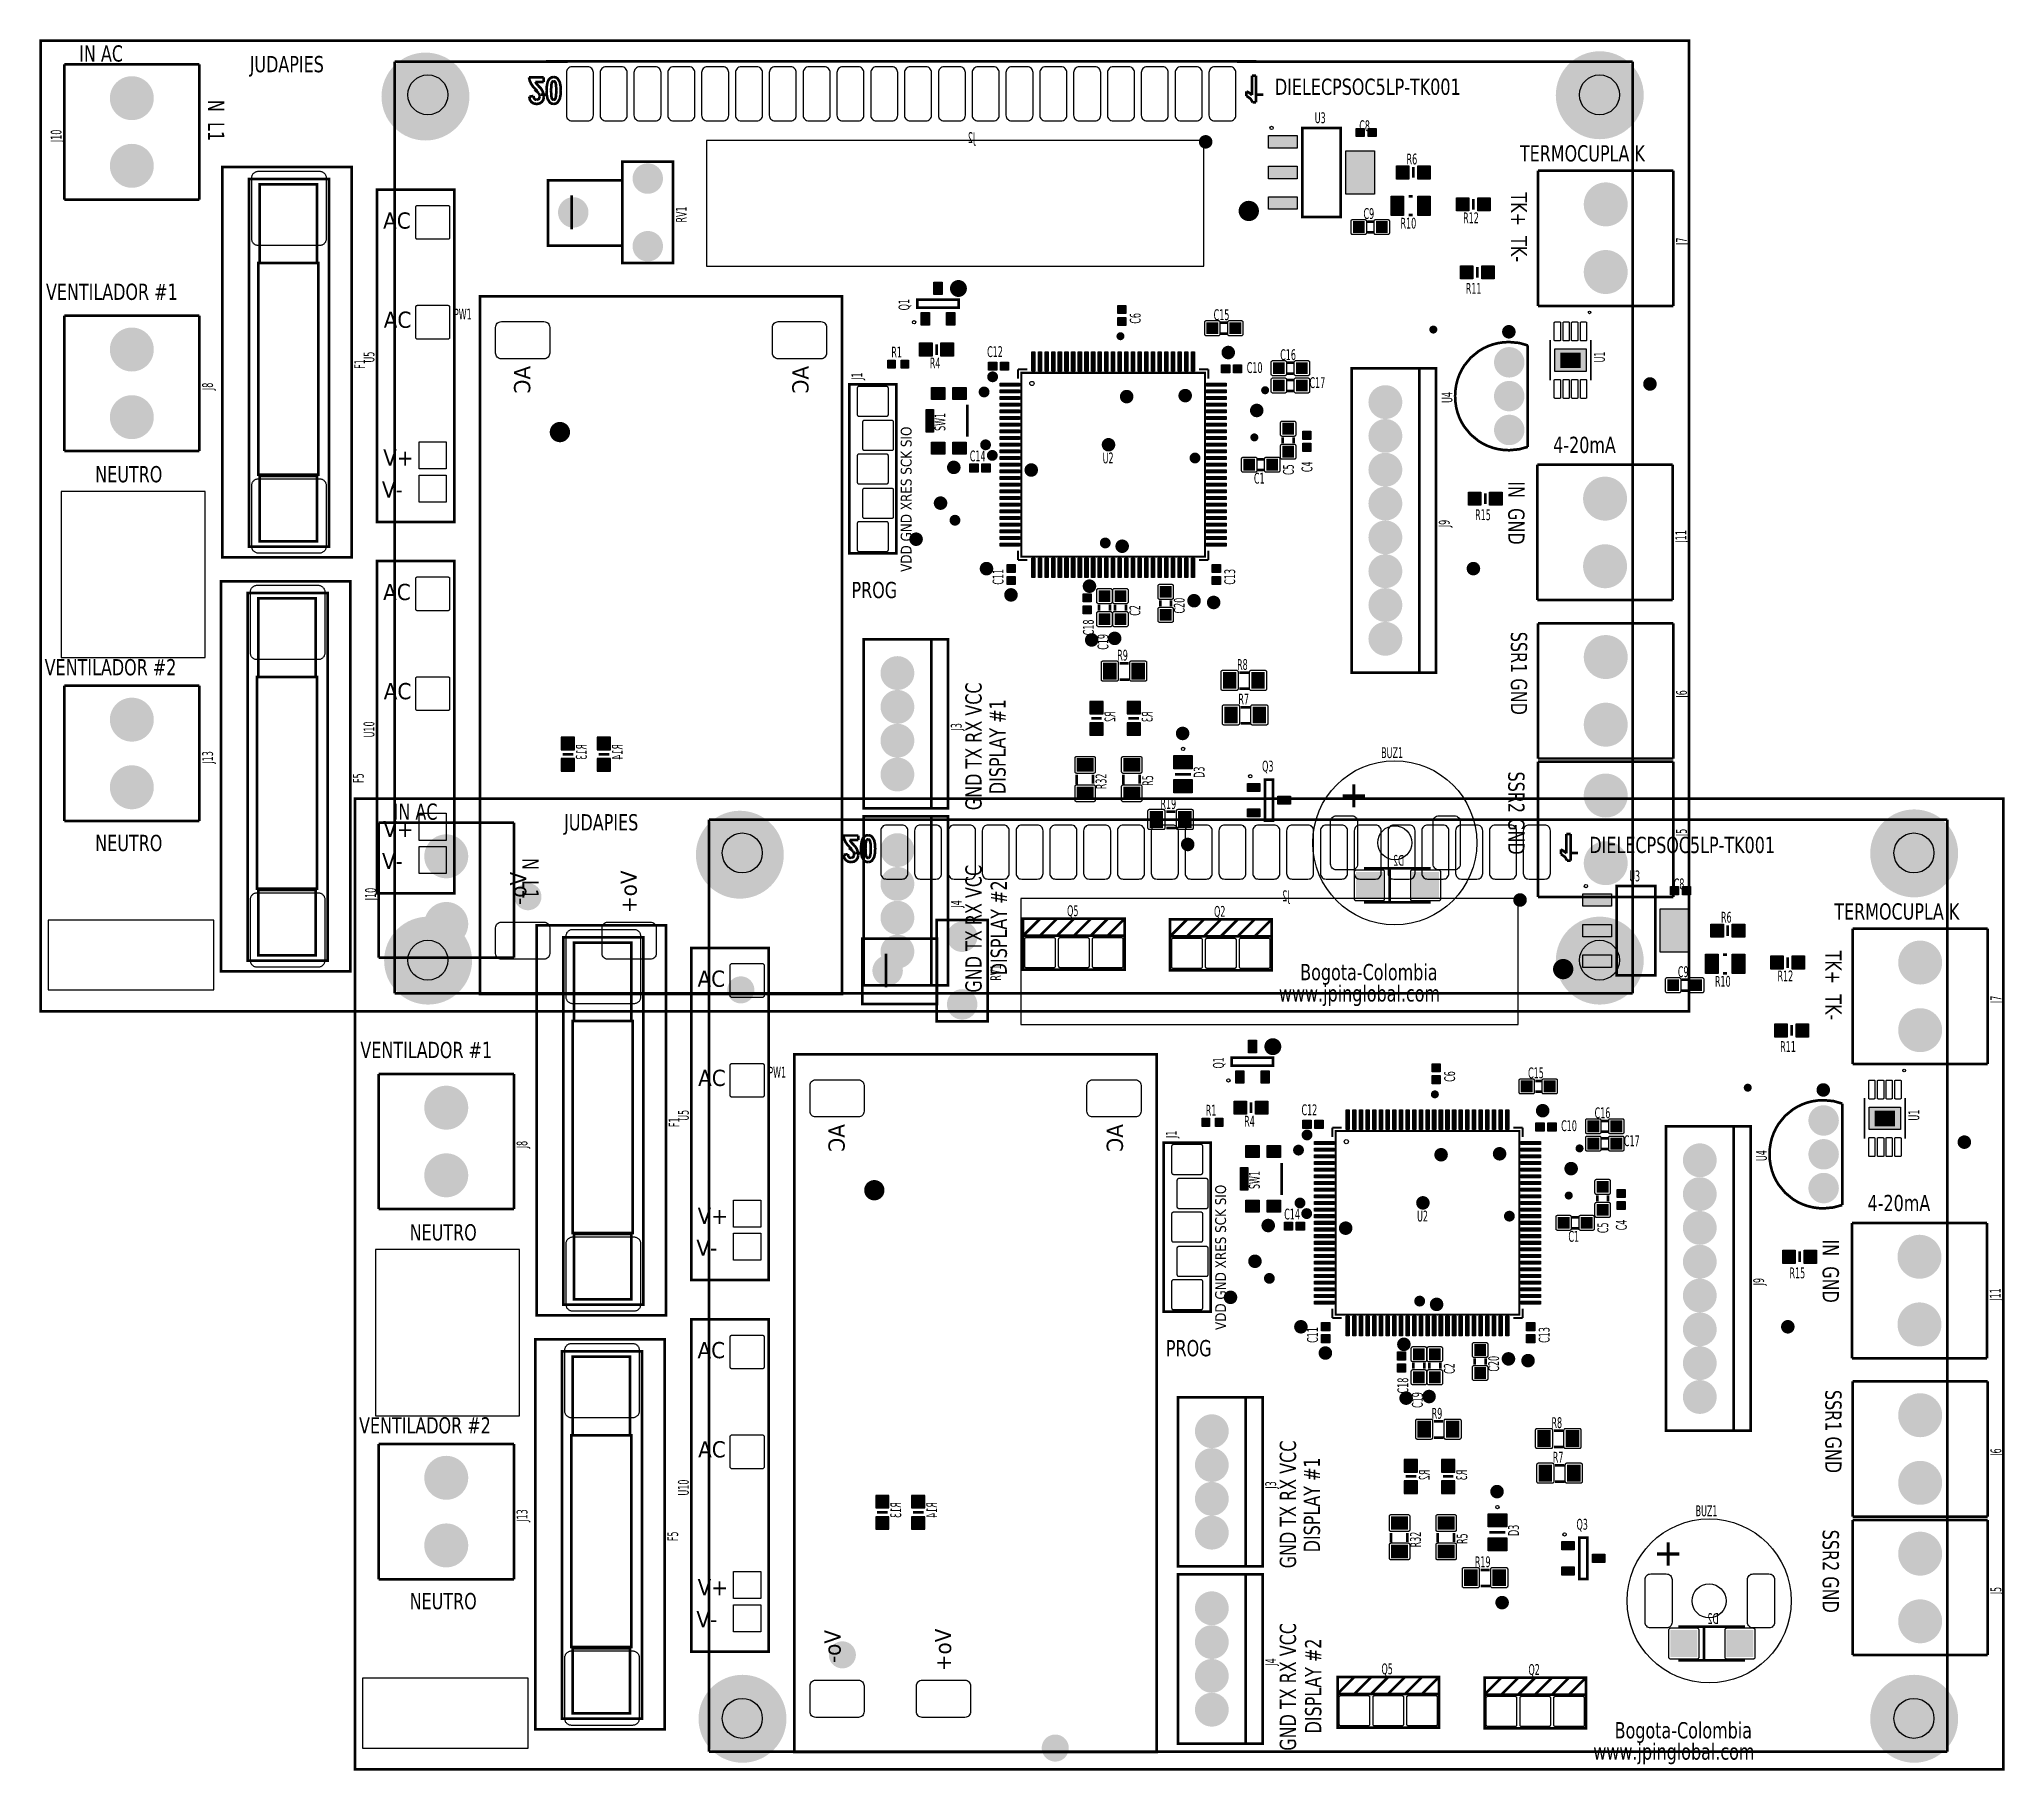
# Model space of a CAD drawing. Header units: millimetres. Extents: x 124 to 302, y 105 to 223.
# Drawn here: x 278.44 to 284.25, y 216.44 to 221.56 of the extents above; entities that cross this region are included whole.
import ezdxf

# ---------------------------------------------------------------- set-up
doc = ezdxf.new("R2010")
doc.units = ezdxf.units.MM
doc.layers.add('DESC', color=250, linetype='Continuous')
doc.styles.get("Standard").update_dxf_attribs({"font": 'tahoma.ttf'})

# ---------------------------------------------------------------- blocks, each defined once
blk = doc.blocks.new('RPAD')
blk.add_trace([(-0.5, -0.5), (-0.5, 0.5), (0.5, -0.5), (0.5, 0.5)])
blk = doc.blocks.new('EPAD')
at = {"const_width": 0.5}
blk.add_lwpolyline([(-0.25, 0, 1), (0.25, 0, 1)], format="xyb", close=True, dxfattribs=at)
blk = doc.blocks.new('PSOCB')
for points, const_width in [([(129.8456, 111.181), (134.7196, 111.181), (134.7196, 114.0511), (129.8456, 114.0511), (129.8456, 111.181)], 0.00787), ([(129.8456, 111.181), (134.7196, 111.181), (134.7196, 114.0511), (129.8456, 114.0511), (129.8456, 111.181)], 0.00787), ([(129.8456, 111.181), (134.7196, 111.181), (134.7196, 114.0511), (129.8456, 114.0511), (129.8456, 111.181)], 0.00787), ([(129.9152, 113.981), (130.3152, 113.981)], 0.00787), ([(129.9152, 113.581), (129.9152, 113.981)], 0.00787), ([(129.9152, 113.981), (130.3152, 113.981)], 0.00787), ([(129.9152, 113.581), (129.9152, 113.981)], 0.00787), ([(129.9152, 113.981), (130.3152, 113.981)], 0.00787), ([(129.9152, 113.581), (129.9152, 113.981)], 0.00787), ([(130.3152, 113.581), (130.3152, 113.981)], 0.00787), ([(130.3152, 113.581), (130.3152, 113.981)], 0.00787), ([(130.3152, 113.581), (130.3152, 113.981)], 0.00787), ([(130.8921, 111.2334), (130.8921, 113.9893)], 0.00787), ([(130.8921, 113.9893), (131.4039, 113.9893)], 0.00787), ([(130.8921, 111.2334), (130.8921, 113.9893)], 0.00787), ([(130.8921, 113.9893), (131.4039, 113.9893)], 0.00787), ([(130.8921, 111.2334), (130.8921, 113.9893)], 0.00787), ([(130.8921, 113.9893), (131.4039, 113.9893)], 0.00787), ([(133.44, 113.9897), (131.34, 113.9897)], 0.00787), ([(133.44, 113.9897), (131.34, 113.9897)], 0.00787), ([(133.44, 113.9897), (131.34, 113.9897)], 0.00787), ([(133.3827, 113.9893), (134.5535, 113.9893)], 0.00787), ([(133.3827, 113.9893), (134.5535, 113.9893)], 0.00787), ([(133.3827, 113.9893), (134.5535, 113.9893)], 0.00787), ([(134.5535, 113.9893), (134.5535, 111.2334)], 0.00787), ([(134.5535, 113.9893), (134.5535, 111.2334)], 0.00787), ([(134.5535, 113.9893), (134.5535, 111.2334)], 0.00787), ([(131.2895, 113.9426), (131.2918, 113.9326), (131.2958, 113.9235), (131.3012, 113.9155), (131.3081, 113.9087)], 0.00787), ([(131.3334, 113.9426), (131.2895, 113.9426)], 0.00787), ([(131.2895, 113.9426), (131.2918, 113.9326), (131.2958, 113.9235), (131.3012, 113.9155), (131.3081, 113.9087)], 0.00787), ([(131.3334, 113.9426), (131.2895, 113.9426)], 0.00787), ([(131.2895, 113.9426), (131.2918, 113.9326), (131.2958, 113.9235), (131.3012, 113.9155), (131.3081, 113.9087)], 0.00787), ([(131.3334, 113.9426), (131.2895, 113.9426)], 0.00787), ([(131.3061, 113.9058), (131.3183, 113.8962)], 0.00787), ([(131.3061, 113.9058), (131.3183, 113.8962)], 0.00787), ([(131.3061, 113.9058), (131.3183, 113.8962)], 0.00787), ([(131.308, 113.9087), (131.314, 113.9019)], 0.00787), ([(131.308, 113.9087), (131.314, 113.9019)], 0.00787), ([(131.308, 113.9087), (131.314, 113.9019)], 0.00787), ([(131.3083, 113.9293), (131.3334, 113.9293)], 0.00787), ([(131.3083, 113.9293), (131.313, 113.9221), (131.3186, 113.9162)], 0.00787), ([(131.3083, 113.9293), (131.3334, 113.9293)], 0.00787), ([(131.3083, 113.9293), (131.313, 113.9221), (131.3186, 113.9162)], 0.00787), ([(131.3083, 113.9293), (131.3334, 113.9293)], 0.00787), ([(131.3083, 113.9293), (131.313, 113.9221), (131.3186, 113.9162)], 0.00787), ([(131.3334, 113.8858), (131.3321, 113.8947), (131.3291, 113.9029), (131.3246, 113.9101), (131.3186, 113.9162)], 0.00787), ([(131.3334, 113.8858), (131.3321, 113.8947), (131.3291, 113.9029), (131.3246, 113.9101), (131.3186, 113.9162)], 0.00787), ([(131.3334, 113.8858), (131.3321, 113.8947), (131.3291, 113.9029), (131.3246, 113.9101), (131.3186, 113.9162)], 0.00787), ([(131.3334, 113.9293), (131.3334, 113.9426)], 0.00787), ([(131.3334, 113.9293), (131.3334, 113.9426)], 0.00787), ([(131.3334, 113.9293), (131.3334, 113.9426)], 0.00787), ([(131.3626, 113.9436), (131.3564, 113.9425), (131.3511, 113.9392), (131.3471, 113.9344), (131.3446, 113.9286), (131.3422, 113.9162), (131.3416, 113.9036)], 0.00787), ([(131.3626, 113.9436), (131.3564, 113.9425), (131.3511, 113.9392), (131.3471, 113.9344), (131.3446, 113.9286), (131.3422, 113.9162), (131.3416, 113.9036)], 0.00787), ([(131.3626, 113.9436), (131.3564, 113.9425), (131.3511, 113.9392), (131.3471, 113.9344), (131.3446, 113.9286), (131.3422, 113.9162), (131.3416, 113.9036)], 0.00787), ([(131.3416, 113.9036), (131.3422, 113.8911), (131.3446, 113.8788), (131.3511, 113.8683), (131.3564, 113.865), (131.3626, 113.8639)], 0.00787), ([(131.3416, 113.9036), (131.3422, 113.8911), (131.3446, 113.8788), (131.3511, 113.8683), (131.3564, 113.865), (131.3626, 113.8639)], 0.00787), ([(131.3416, 113.9036), (131.3422, 113.8911), (131.3446, 113.8788), (131.3511, 113.8683), (131.3564, 113.865), (131.3626, 113.8639)], 0.00787), ([(131.3549, 113.9038), (131.3555, 113.9192), (131.357, 113.9267), (131.3591, 113.9299), (131.3607, 113.931), (131.3626, 113.9314)], 0.00787), ([(131.3549, 113.9038), (131.3555, 113.9192), (131.357, 113.9267), (131.3591, 113.9299), (131.3607, 113.931), (131.3626, 113.9314)], 0.00787), ([(131.3549, 113.9038), (131.3555, 113.9192), (131.357, 113.9267), (131.3591, 113.9299), (131.3607, 113.931), (131.3626, 113.9314)], 0.00787), ([(131.3626, 113.8761), (131.3607, 113.8765), (131.3591, 113.8776), (131.357, 113.8809), (131.3555, 113.8884), (131.3549, 113.9038)], 0.00787), ([(131.3626, 113.8761), (131.3607, 113.8765), (131.3591, 113.8776), (131.357, 113.8809), (131.3555, 113.8884), (131.3549, 113.9038)], 0.00787), ([(131.3626, 113.8761), (131.3607, 113.8765), (131.3591, 113.8776), (131.357, 113.8809), (131.3555, 113.8884), (131.3549, 113.9038)], 0.00787), ([(131.3626, 113.8639), (131.3687, 113.865), (131.374, 113.8683), (131.3806, 113.8789), (131.383, 113.8912), (131.3836, 113.9038)], 0.00787), ([(131.3626, 113.8639), (131.3687, 113.865), (131.374, 113.8683), (131.3806, 113.8789), (131.383, 113.8912), (131.3836, 113.9038)], 0.00787), ([(131.3626, 113.8639), (131.3687, 113.865), (131.374, 113.8683), (131.3806, 113.8789), (131.383, 113.8912), (131.3836, 113.9038)], 0.00787), ([(131.3836, 113.9038), (131.383, 113.9163), (131.3806, 113.9286), (131.3741, 113.9392), (131.3688, 113.9425), (131.3626, 113.9436)], 0.00787), ([(131.3836, 113.9038), (131.383, 113.9163), (131.3806, 113.9286), (131.3741, 113.9392), (131.3688, 113.9425), (131.3626, 113.9436)], 0.00787), ([(131.3836, 113.9038), (131.383, 113.9163), (131.3806, 113.9286), (131.3741, 113.9392), (131.3688, 113.9425), (131.3626, 113.9436)], 0.00787), ([(131.3626, 113.9314), (131.3645, 113.931), (131.366, 113.9299), (131.3681, 113.9267), (131.3697, 113.9192), (131.3703, 113.9038)], 0.00787), ([(131.3626, 113.9314), (131.3645, 113.931), (131.366, 113.9299), (131.3681, 113.9267), (131.3697, 113.9192), (131.3703, 113.9038)], 0.00787), ([(131.3626, 113.9314), (131.3645, 113.931), (131.366, 113.9299), (131.3681, 113.9267), (131.3697, 113.9192), (131.3703, 113.9038)], 0.00787), ([(131.3703, 113.9038), (131.3697, 113.8884), (131.3681, 113.8808), (131.3661, 113.8776), (131.3645, 113.8765), (131.3626, 113.8761)], 0.00787), ([(131.3703, 113.9038), (131.3697, 113.8884), (131.3681, 113.8808), (131.3661, 113.8776), (131.3645, 113.8765), (131.3626, 113.8761)], 0.00787), ([(131.3703, 113.9038), (131.3697, 113.8884), (131.3681, 113.8808), (131.3661, 113.8776), (131.3645, 113.8765), (131.3626, 113.8761)], 0.00787), ([(133.4274, 113.9472), (133.4274, 113.89)], 0.00787), ([(133.4397, 113.9472), (133.4274, 113.9472)], 0.00787), ([(133.4274, 113.9472), (133.4274, 113.89)], 0.00787), ([(133.4397, 113.9472), (133.4274, 113.9472)], 0.00787), ([(133.4274, 113.9472), (133.4274, 113.89)], 0.00787), ([(133.4397, 113.9472), (133.4274, 113.9472)], 0.00787), ([(133.4397, 113.8685), (133.4397, 113.9472)], 0.00787), ([(133.4397, 113.8685), (133.4397, 113.9472)], 0.00787), ([(133.4397, 113.8685), (133.4397, 113.9472)], 0.00787), ([(131.3028, 113.8874), (131.2905, 113.8854)], 0.00787), ([(131.3028, 113.8874), (131.2905, 113.8854)], 0.00787), ([(131.3028, 113.8874), (131.2905, 113.8854)], 0.00787), ([(131.2905, 113.8849), (131.2905, 113.8853)], 0.00787), ([(131.2905, 113.8849), (131.2905, 113.8853)], 0.00787), ([(131.2905, 113.8849), (131.2905, 113.8853)], 0.00787), ([(131.2905, 113.8849), (131.2921, 113.8766), (131.2966, 113.8699), (131.3032, 113.8655), (131.3115, 113.8639)], 0.00787), ([(131.2905, 113.8849), (131.2921, 113.8766), (131.2966, 113.8699), (131.3032, 113.8655), (131.3115, 113.8639)], 0.00787), ([(131.2905, 113.8849), (131.2921, 113.8766), (131.2966, 113.8699), (131.3032, 113.8655), (131.3115, 113.8639)], 0.00787), ([(131.3122, 113.8761), (131.3077, 113.8771), (131.3045, 113.8804), (131.3028, 113.8874)], 0.00787), ([(131.3122, 113.8761), (131.3077, 113.8771), (131.3045, 113.8804), (131.3028, 113.8874)], 0.00787), ([(131.3122, 113.8761), (131.3077, 113.8771), (131.3045, 113.8804), (131.3028, 113.8874)], 0.00787), ([(131.3125, 113.8639), (131.3115, 113.8639)], 0.00787), ([(131.3125, 113.8639), (131.3115, 113.8639)], 0.00787), ([(131.3125, 113.8639), (131.3115, 113.8639)], 0.00787), ([(131.3213, 113.8852), (131.3187, 113.8788), (131.3122, 113.8761)], 0.00787), ([(131.3213, 113.8852), (131.3187, 113.8788), (131.3122, 113.8761)], 0.00787), ([(131.3213, 113.8852), (131.3187, 113.8788), (131.3122, 113.8761)], 0.00787), ([(131.3125, 113.8639), (131.3129, 113.8639)], 0.00787), ([(131.3125, 113.8639), (131.3129, 113.8639)], 0.00787), ([(131.3125, 113.8639), (131.3129, 113.8639)], 0.00787), ([(131.3335, 113.8845), (131.3319, 113.8764), (131.3275, 113.8698), (131.321, 113.8655), (131.3129, 113.8639)], 0.00787), ([(131.3335, 113.8845), (131.3319, 113.8764), (131.3275, 113.8698), (131.321, 113.8655), (131.3129, 113.8639)], 0.00787), ([(131.3335, 113.8845), (131.3319, 113.8764), (131.3275, 113.8698), (131.321, 113.8655), (131.3129, 113.8639)], 0.00787), ([(131.3183, 113.8962), (131.3206, 113.891), (131.3212, 113.8866)], 0.00787), ([(131.3183, 113.8962), (131.3206, 113.891), (131.3212, 113.8866)], 0.00787), ([(131.3183, 113.8962), (131.3206, 113.891), (131.3212, 113.8866)], 0.00787), ([(131.3213, 113.8852), (131.3212, 113.8866)], 0.00787), ([(131.3213, 113.8852), (131.3212, 113.8866)], 0.00787), ([(131.3213, 113.8852), (131.3212, 113.8866)], 0.00787), ([(131.3449, 113.8909), (131.3252, 113.8909)], 0.00787), ([(131.3449, 113.8909), (131.3252, 113.8909)], 0.00787), ([(131.3449, 113.8909), (131.3252, 113.8909)], 0.00787), ([(131.3335, 113.8845), (131.3334, 113.8858)], 0.00787), ([(131.3335, 113.8845), (131.3334, 113.8858)], 0.00787), ([(131.3335, 113.8845), (131.3334, 113.8858)], 0.00787), ([(133.4111, 113.9012), (133.4111, 113.8879)], 0.00787), ([(133.4274, 113.89), (133.4189, 113.8972), (133.4111, 113.9012)], 0.00787), ([(133.4111, 113.9012), (133.4111, 113.8879)], 0.00787), ([(133.4274, 113.89), (133.4189, 113.8972), (133.4111, 113.9012)], 0.00787), ([(133.4111, 113.9012), (133.4111, 113.8879)], 0.00787), ([(133.4274, 113.89), (133.4189, 113.8972), (133.4111, 113.9012)], 0.00787), ([(133.4111, 113.8879), (133.4235, 113.8789), (133.4296, 113.8685)], 0.00787), ([(133.4111, 113.8879), (133.4235, 113.8789), (133.4296, 113.8685)], 0.00787), ([(133.4111, 113.8879), (133.4235, 113.8789), (133.4296, 113.8685)], 0.00787), ([(133.4296, 113.8685), (133.4397, 113.8685)], 0.00787), ([(133.4296, 113.8685), (133.4397, 113.8685)], 0.00787), ([(133.4296, 113.8685), (133.4397, 113.8685)], 0.00787), ([(133.4417, 113.8909), (133.4614, 113.8909)], 0.00787), ([(133.4417, 113.8909), (133.4614, 113.8909)], 0.00787), ([(133.4417, 113.8909), (133.4614, 113.8909)], 0.00787), ([(133.5759, 113.5295), (133.69, 113.5295), (133.69, 113.7932), (133.5759, 113.7932), (133.5759, 113.5295)], 0.00787), ([(133.5759, 113.5295), (133.69, 113.5295), (133.69, 113.7932), (133.5759, 113.7932), (133.5759, 113.5295)], 0.00787), ([(133.5759, 113.5295), (133.69, 113.5295), (133.69, 113.7932), (133.5759, 113.7932), (133.5759, 113.5295)], 0.00787), ([(130.383, 112.5235), (130.7648, 112.5235), (130.7648, 113.6771), (130.383, 113.6771), (130.383, 112.5235)], 0.00787), ([(130.383, 112.5235), (130.7648, 112.5235), (130.7648, 113.6771), (130.383, 113.6771), (130.383, 112.5235)], 0.00787), ([(130.383, 112.5235), (130.7648, 112.5235), (130.7648, 113.6771), (130.383, 113.6771), (130.383, 112.5235)], 0.00787), ([(131.5658, 113.3932), (131.7158, 113.3932), (131.7158, 113.6932), (131.5658, 113.6932), (131.5658, 113.3932)], 0.00787), ([(131.5658, 113.3932), (131.7158, 113.3932), (131.7158, 113.6932), (131.5658, 113.6932), (131.5658, 113.3932)], 0.00787), ([(131.5658, 113.3932), (131.7158, 113.3932), (131.7158, 113.6932), (131.5658, 113.6932), (131.5658, 113.3932)], 0.00787), ([(133.9046, 113.6771), (133.9046, 113.6456)], 0.00787), ([(133.9046, 113.6771), (133.9046, 113.6456)], 0.00787), ([(133.9046, 113.6771), (133.9046, 113.6456)], 0.00787), ([(130.4617, 112.555), (130.6979, 112.555), (130.6979, 113.6417), (130.4617, 113.6417), (130.4617, 112.555)], 0.00787), ([(130.4617, 112.555), (130.6979, 112.555), (130.6979, 113.6417), (130.4617, 113.6417), (130.4617, 112.555)], 0.00787), ([(130.4617, 112.555), (130.6979, 112.555), (130.6979, 113.6417), (130.4617, 113.6417), (130.4617, 112.555)], 0.00787), ([(130.4932, 113.3936), (130.6625, 113.3936), (130.6625, 113.6259), (130.4932, 113.6259), (130.4932, 113.3936)], 0.00787), ([(130.4932, 113.3936), (130.6625, 113.3936), (130.6625, 113.6259), (130.4932, 113.6259), (130.4932, 113.3936)], 0.00787), ([(130.4932, 113.3936), (130.6625, 113.3936), (130.6625, 113.6259), (130.4932, 113.6259), (130.4932, 113.3936)], 0.00787), ([(131.3456, 113.4448), (131.566, 113.4448), (131.566, 113.6377), (131.3456, 113.6377), (131.3456, 113.4448)], 0.00787), ([(131.3456, 113.4448), (131.566, 113.4448), (131.566, 113.6377), (131.3456, 113.6377), (131.3456, 113.4448)], 0.00787), ([(131.3456, 113.4448), (131.566, 113.4448), (131.566, 113.6377), (131.3456, 113.6377), (131.3456, 113.4448)], 0.00787), ([(134.6735, 113.6669), (134.2735, 113.6669)], 0.00787), ([(134.2735, 113.6669), (134.2735, 113.2669)], 0.00787), ([(134.6735, 113.6669), (134.2735, 113.6669)], 0.00787), ([(134.2735, 113.6669), (134.2735, 113.2669)], 0.00787), ([(134.6735, 113.6669), (134.2735, 113.6669)], 0.00787), ([(134.2735, 113.6669), (134.2735, 113.2669)], 0.00787), ([(134.6735, 113.6669), (134.6735, 113.2669)], 0.00787), ([(134.6735, 113.6669), (134.6735, 113.2669)], 0.00787), ([(134.6735, 113.6669), (134.6735, 113.2669)], 0.00787), ([(129.9152, 113.581), (130.3152, 113.581)], 0.00787), ([(129.9152, 113.581), (130.3152, 113.581)], 0.00787), ([(129.9152, 113.581), (130.3152, 113.581)], 0.00787), ([(130.8403, 112.6279), (131.0686, 112.6279), (131.0686, 113.6104), (130.8403, 113.6104), (130.8403, 112.6279)], 0.00787), ([(130.8403, 112.6279), (131.0686, 112.6279), (131.0686, 113.6104), (130.8403, 113.6104), (130.8403, 112.6279)], 0.00787), ([(130.8403, 112.6279), (131.0686, 112.6279), (131.0686, 113.6104), (130.8403, 113.6104), (130.8403, 112.6279)], 0.00787), ([(131.4158, 113.4932), (131.4158, 113.5932)], 0.00787), ([(131.4158, 113.4932), (131.4158, 113.5932)], 0.00787), ([(131.4158, 113.4932), (131.4158, 113.5932)], 0.00787), ([(133.9026, 113.5905), (133.8908, 113.5905)], 0.00787), ([(133.9026, 113.5905), (133.8908, 113.5905)], 0.00787), ([(133.9026, 113.5905), (133.8908, 113.5905)], 0.00787), ([(134.0818, 113.5511), (134.0818, 113.5826)], 0.00787), ([(134.0818, 113.5511), (134.0818, 113.5826)], 0.00787), ([(134.0818, 113.5511), (134.0818, 113.5826)], 0.00787), ([(133.7682, 113.5159), (133.7862, 113.5159)], 0.00787), ([(133.7682, 113.5159), (133.7862, 113.5159)], 0.00787), ([(133.7682, 113.5159), (133.7862, 113.5159)], 0.00787), ([(133.9026, 113.5354), (133.8908, 113.5354)], 0.00787), ([(133.9026, 113.5354), (133.8908, 113.5354)], 0.00787), ([(133.9026, 113.5354), (133.8908, 113.5354)], 0.00787), ([(133.7682, 113.4839), (133.7862, 113.4839)], 0.00787), ([(133.7682, 113.4839), (133.7862, 113.4839)], 0.00787), ([(133.7682, 113.4839), (133.7862, 113.4839)], 0.00787), ([(130.4893, 112.7676), (130.6664, 112.7676), (130.6664, 113.3936), (130.4893, 113.3936), (130.4893, 112.7676)], 0.00787), ([(130.4893, 112.7676), (130.6664, 112.7676), (130.6664, 113.3936), (130.4893, 113.3936), (130.4893, 112.7676)], 0.00787), ([(130.4893, 112.7676), (130.6664, 112.7676), (130.6664, 113.3936), (130.4893, 113.3936), (130.4893, 112.7676)], 0.00787), ([(134.0936, 113.3503), (134.0936, 113.3818)], 0.00787), ([(134.0936, 113.3503), (134.0936, 113.3818)], 0.00787), ([(134.0936, 113.3503), (134.0936, 113.3818)], 0.00787), ([(131.1448, 111.2322), (132.2156, 111.2322), (132.2156, 113.2952), (131.1448, 113.2952), (131.1448, 111.2322)], 0.00787), ([(131.1448, 111.2322), (132.2156, 111.2322), (132.2156, 113.2952), (131.1448, 113.2952), (131.1448, 111.2322)], 0.00787), ([(131.1448, 111.2322), (132.2156, 111.2322), (132.2156, 113.2952), (131.1448, 113.2952), (131.1448, 111.2322)], 0.00787), ([(132.5601, 113.2617), (132.5601, 113.2854), (132.4381, 113.2854), (132.4381, 113.2617), (132.5601, 113.2617)], 0.00787), ([(132.5601, 113.2617), (132.5601, 113.2854), (132.4381, 113.2854), (132.4381, 113.2617), (132.5601, 113.2617)], 0.00787), ([(132.5601, 113.2617), (132.5601, 113.2854), (132.4381, 113.2854), (132.4381, 113.2617), (132.5601, 113.2617)], 0.00787), ([(134.6735, 113.2669), (134.2735, 113.2669)], 0.00787), ([(134.6735, 113.2669), (134.2735, 113.2669)], 0.00787), ([(134.6735, 113.2669), (134.2735, 113.2669)], 0.00787), ([(130.3152, 113.2377), (129.9152, 113.2377)], 0.00787), ([(129.9152, 113.2377), (129.9152, 112.8377)], 0.00787), ([(130.3152, 113.2377), (129.9152, 113.2377)], 0.00787), ([(129.9152, 113.2377), (129.9152, 112.8377)], 0.00787), ([(130.3152, 113.2377), (129.9152, 113.2377)], 0.00787), ([(129.9152, 113.2377), (129.9152, 112.8377)], 0.00787), ([(130.3152, 113.2377), (130.3152, 112.8377)], 0.00787), ([(130.3152, 113.2377), (130.3152, 112.8377)], 0.00787), ([(130.3152, 113.2377), (130.3152, 112.8377)], 0.00787), ([(133.3351, 113.2167), (133.3531, 113.2167)], 0.00787), ([(133.3351, 113.2167), (133.3531, 113.2167)], 0.00787), ([(133.3351, 113.2167), (133.3531, 113.2167)], 0.00787), ([(132.4947, 113.122), (132.4947, 113.1535)], 0.00787), ([(132.4947, 113.122), (132.4947, 113.1535)], 0.00787), ([(132.4947, 113.122), (132.4947, 113.1535)], 0.00787), ([(133.3351, 113.1847), (133.3531, 113.1847)], 0.00787), ([(133.3351, 113.1847), (133.3531, 113.1847)], 0.00787), ([(133.3351, 113.1847), (133.3531, 113.1847)], 0.00787), ([(134.1881, 113.1599), (134.1714, 113.1591), (134.1554, 113.1567), (134.1399, 113.1529), (134.1251, 113.1476), (134.1111, 113.1409), (134.0979, 113.133), (134.0743, 113.1137), (134.055, 113.0901), (134.0471, 113.0769), (134.0404, 113.0629), (134.0351, 113.0481), (134.0313, 113.0326), (134.0289, 113.0166), (134.0281, 112.9999)], 0.00787), ([(134.1881, 113.1599), (134.1714, 113.1591), (134.1554, 113.1567), (134.1399, 113.1529), (134.1251, 113.1476), (134.1111, 113.1409), (134.0979, 113.133), (134.0743, 113.1137), (134.055, 113.0901), (134.0471, 113.0769), (134.0404, 113.0629), (134.0351, 113.0481), (134.0313, 113.0326), (134.0289, 113.0166), (134.0281, 112.9999)], 0.00787), ([(134.1881, 113.1599), (134.1714, 113.1591), (134.1554, 113.1567), (134.1399, 113.1529), (134.1251, 113.1476), (134.1111, 113.1409), (134.0979, 113.133), (134.0743, 113.1137), (134.055, 113.0901), (134.0471, 113.0769), (134.0404, 113.0629), (134.0351, 113.0481), (134.0313, 113.0326), (134.0289, 113.0166), (134.0281, 112.9999)], 0.00787), ([(134.1881, 113.1599), (134.2171, 113.1572), (134.2431, 113.1499)], 0.00787), ([(134.1881, 113.1599), (134.2171, 113.1572), (134.2431, 113.1499)], 0.00787), ([(134.1881, 113.1599), (134.2171, 113.1572), (134.2431, 113.1499)], 0.00787), ([(134.2431, 112.8499), (134.2431, 113.1499)], 0.00787), ([(134.2431, 112.8499), (134.2431, 113.1499)], 0.00787), ([(134.2431, 112.8499), (134.2431, 113.1499)], 0.00787), ([(134.3089, 113.1661), (134.3089, 113.0464)], 0.005), ([(134.3089, 113.1661), (134.3089, 113.0464)], 0.005), ([(134.3089, 113.1661), (134.3089, 113.0464)], 0.005), ([(134.4294, 113.1661), (134.4294, 113.0464)], 0.005), ([(134.4294, 113.1661), (134.4294, 113.0464)], 0.005), ([(134.4294, 113.1661), (134.4294, 113.0464)], 0.005), ([(133.532, 113.0986), (133.55, 113.0986)], 0.00787), ([(133.532, 113.0986), (133.55, 113.0986)], 0.00787), ([(133.532, 113.0986), (133.55, 113.0986)], 0.00787), ([(134.3397, 113.0854), (134.3987, 113.0854), (134.3987, 113.1271), (134.3397, 113.1271), (134.3397, 113.0854)], 0.001), ([(134.3397, 113.0854), (134.3987, 113.0854), (134.3987, 113.1271), (134.3397, 113.1271), (134.3397, 113.0854)], 0.001), ([(134.3397, 113.0854), (134.3987, 113.0854), (134.3987, 113.1271), (134.3397, 113.1271), (134.3397, 113.0854)], 0.001), ([(132.2365, 112.5346), (132.3759, 112.5346), (132.3759, 113.0346), (132.2365, 113.0346), (132.2365, 112.5346)], 0.00787), ([(132.2365, 112.5346), (132.3759, 112.5346), (132.3759, 113.0346), (132.2365, 113.0346), (132.2365, 112.5346)], 0.00787), ([(132.2365, 112.5346), (132.3759, 112.5346), (132.3759, 113.0346), (132.2365, 113.0346), (132.2365, 112.5346)], 0.00787), ([(132.7629, 113.0787), (132.7353, 113.0787)], 0.006), ([(132.7353, 113.0787), (132.7353, 113.0511)], 0.006), ([(132.7629, 113.0787), (132.7353, 113.0787)], 0.006), ([(132.7353, 113.0787), (132.7353, 113.0511)], 0.006), ([(132.7629, 113.0787), (132.7353, 113.0787)], 0.006), ([(132.7353, 113.0787), (132.7353, 113.0511)], 0.006), ([(132.7452, 113.0688), (132.7452, 112.5255), (133.2885, 112.5255), (133.2885, 113.0688), (132.7452, 113.0688)], 0.006), ([(132.7452, 113.0688), (132.7452, 112.5255), (133.2885, 112.5255), (133.2885, 113.0688), (132.7452, 113.0688)], 0.006), ([(132.7452, 113.0688), (132.7452, 112.5255), (133.2885, 112.5255), (133.2885, 113.0688), (132.7452, 113.0688)], 0.006), ([(133.2983, 113.0787), (133.2708, 113.0787)], 0.006), ([(133.2983, 113.0787), (133.2708, 113.0787)], 0.006), ([(133.2983, 113.0787), (133.2708, 113.0787)], 0.006), ([(133.2983, 113.0511), (133.2983, 113.0787)], 0.006), ([(133.2983, 113.0511), (133.2983, 113.0787)], 0.006), ([(133.2983, 113.0511), (133.2983, 113.0787)], 0.006), ([(133.532, 113.0666), (133.55, 113.0666)], 0.00787), ([(133.532, 113.0666), (133.55, 113.0666)], 0.00787), ([(133.532, 113.0666), (133.55, 113.0666)], 0.00787), ([(133.532, 113.0474), (133.55, 113.0474)], 0.00787), ([(133.532, 113.0474), (133.55, 113.0474)], 0.00787), ([(133.532, 113.0474), (133.55, 113.0474)], 0.00787), ([(133.7219, 112.1822), (133.9719, 112.1822), (133.9719, 113.0822), (133.7219, 113.0822), (133.7219, 112.1822)], 0.00787), ([(133.7219, 112.1822), (133.9719, 112.1822), (133.9719, 113.0822), (133.7219, 113.0822), (133.7219, 112.1822)], 0.00787), ([(133.7219, 112.1822), (133.9719, 112.1822), (133.9719, 113.0822), (133.7219, 113.0822), (133.7219, 112.1822)], 0.00787), ([(133.9219, 113.0822), (133.9219, 112.1822)], 0.00787), ([(133.9219, 113.0822), (133.9219, 112.1822)], 0.00787), ([(133.9219, 113.0822), (133.9219, 112.1822)], 0.00787), ([(132.5857, 112.8798), (132.5857, 112.9743)], 0.00787), ([(132.5857, 112.8798), (132.5857, 112.9743)], 0.00787), ([(132.5857, 112.8798), (132.5857, 112.9743)], 0.00787), ([(133.532, 113.0154), (133.55, 113.0154)], 0.00787), ([(133.532, 113.0154), (133.55, 113.0154)], 0.00787), ([(133.532, 113.0154), (133.55, 113.0154)], 0.00787), ([(134.1881, 112.8399), (134.1714, 112.8407), (134.1554, 112.8431), (134.1399, 112.847), (134.1251, 112.8523), (134.1111, 112.8589), (134.0979, 112.8668), (134.0743, 112.8862), (134.055, 112.9098), (134.0471, 112.9229), (134.0404, 112.937), (134.0351, 112.9517), (134.0313, 112.9672), (134.0289, 112.9833), (134.0281, 112.9999)], 0.00787), ([(134.1881, 112.8399), (134.1714, 112.8407), (134.1554, 112.8431), (134.1399, 112.847), (134.1251, 112.8523), (134.1111, 112.8589), (134.0979, 112.8668), (134.0743, 112.8862), (134.055, 112.9098), (134.0471, 112.9229), (134.0404, 112.937), (134.0351, 112.9517), (134.0313, 112.9672), (134.0289, 112.9833), (134.0281, 112.9999)], 0.00787), ([(134.1881, 112.8399), (134.1714, 112.8407), (134.1554, 112.8431), (134.1399, 112.847), (134.1251, 112.8523), (134.1111, 112.8589), (134.0979, 112.8668), (134.0743, 112.8862), (134.055, 112.9098), (134.0471, 112.9229), (134.0404, 112.937), (134.0351, 112.9517), (134.0313, 112.9672), (134.0289, 112.9833), (134.0281, 112.9999)], 0.00787), ([(133.5185, 112.8785), (133.5185, 112.8605)], 0.00787), ([(133.5185, 112.8785), (133.5185, 112.8605)], 0.00787), ([(133.5185, 112.8785), (133.5185, 112.8605)], 0.00787), ([(133.5505, 112.8785), (133.5505, 112.8605)], 0.00787), ([(133.5505, 112.8785), (133.5505, 112.8605)], 0.00787), ([(133.5505, 112.8785), (133.5505, 112.8605)], 0.00787), ([(130.3152, 112.8377), (129.9152, 112.8377)], 0.00787), ([(130.3152, 112.8377), (129.9152, 112.8377)], 0.00787), ([(130.3152, 112.8377), (129.9152, 112.8377)], 0.00787), ([(133.4623, 112.8132), (133.4443, 112.8132)], 0.00787), ([(133.4623, 112.8132), (133.4443, 112.8132)], 0.00787), ([(133.4623, 112.8132), (133.4443, 112.8132)], 0.00787), ([(134.1881, 112.8399), (134.2171, 112.8427), (134.2431, 112.8499)], 0.00787), ([(134.1881, 112.8399), (134.2171, 112.8427), (134.2431, 112.8499)], 0.00787), ([(134.1881, 112.8399), (134.2171, 112.8427), (134.2431, 112.8499)], 0.00787), ([(130.4932, 112.5708), (130.6625, 112.5708), (130.6625, 112.7637), (130.4932, 112.7637), (130.4932, 112.5708)], 0.00787), ([(130.4932, 112.5708), (130.6625, 112.5708), (130.6625, 112.7637), (130.4932, 112.7637), (130.4932, 112.5708)], 0.00787), ([(130.4932, 112.5708), (130.6625, 112.5708), (130.6625, 112.7637), (130.4932, 112.7637), (130.4932, 112.5708)], 0.00787), ([(133.4623, 112.7812), (133.4443, 112.7812)], 0.00787), ([(133.4623, 112.7812), (133.4443, 112.7812)], 0.00787), ([(133.4623, 112.7812), (133.4443, 112.7812)], 0.00787), ([(134.6715, 112.7968), (134.2715, 112.7968)], 0.00787), ([(134.2715, 112.7968), (134.2715, 112.3968)], 0.00787), ([(134.6715, 112.7968), (134.2715, 112.7968)], 0.00787), ([(134.2715, 112.7968), (134.2715, 112.3968)], 0.00787), ([(134.6715, 112.7968), (134.2715, 112.7968)], 0.00787), ([(134.2715, 112.7968), (134.2715, 112.3968)], 0.00787), ([(134.6715, 112.7968), (134.6715, 112.3968)], 0.00787), ([(134.6715, 112.7968), (134.6715, 112.3968)], 0.00787), ([(134.6715, 112.7968), (134.6715, 112.3968)], 0.00787), ([(134.1172, 112.681), (134.1172, 112.7125)], 0.00787), ([(134.1172, 112.681), (134.1172, 112.7125)], 0.00787), ([(134.1172, 112.681), (134.1172, 112.7125)], 0.00787), ([(130.8403, 111.5295), (131.0686, 111.5295), (131.0686, 112.512), (130.8403, 112.512), (130.8403, 111.5295)], 0.00787), ([(130.8403, 111.5295), (131.0686, 111.5295), (131.0686, 112.512), (130.8403, 112.512), (130.8403, 111.5295)], 0.00787), ([(130.8403, 111.5295), (131.0686, 111.5295), (131.0686, 112.512), (130.8403, 112.512), (130.8403, 111.5295)], 0.00787), ([(132.7353, 112.5432), (132.7353, 112.5157)], 0.006), ([(132.7353, 112.5432), (132.7353, 112.5157)], 0.006), ([(132.7353, 112.5432), (132.7353, 112.5157)], 0.006), ([(132.7353, 112.5157), (132.7629, 112.5157)], 0.006), ([(132.7353, 112.5157), (132.7629, 112.5157)], 0.006), ([(132.7353, 112.5157), (132.7629, 112.5157)], 0.006), ([(133.2708, 112.5157), (133.2983, 112.5157)], 0.006), ([(133.2708, 112.5157), (133.2983, 112.5157)], 0.006), ([(133.2708, 112.5157), (133.2983, 112.5157)], 0.006), ([(133.2983, 112.5157), (133.2983, 112.5432)], 0.006), ([(133.2983, 112.5157), (133.2983, 112.5432)], 0.006), ([(133.2983, 112.5157), (133.2983, 112.5432)], 0.006), ([(130.379, 111.2991), (130.7609, 111.2991), (130.7609, 112.4527), (130.379, 112.4527), (130.379, 111.2991)], 0.00787), ([(130.379, 111.2991), (130.7609, 111.2991), (130.7609, 112.4527), (130.379, 112.4527), (130.379, 111.2991)], 0.00787), ([(130.379, 111.2991), (130.7609, 111.2991), (130.7609, 112.4527), (130.379, 112.4527), (130.379, 111.2991)], 0.00787), ([(130.4578, 111.3306), (130.694, 111.3306), (130.694, 112.4173), (130.4578, 112.4173), (130.4578, 111.3306)], 0.00787), ([(130.4578, 111.3306), (130.694, 111.3306), (130.694, 112.4173), (130.4578, 112.4173), (130.4578, 111.3306)], 0.00787), ([(130.4578, 111.3306), (130.694, 111.3306), (130.694, 112.4173), (130.4578, 112.4173), (130.4578, 111.3306)], 0.00787), ([(130.4893, 112.1692), (130.6585, 112.1692), (130.6585, 112.4015), (130.4893, 112.4015), (130.4893, 112.1692)], 0.00787), ([(130.4893, 112.1692), (130.6585, 112.1692), (130.6585, 112.4015), (130.4893, 112.4015), (130.4893, 112.1692)], 0.00787), ([(130.4893, 112.1692), (130.6585, 112.1692), (130.6585, 112.4015), (130.4893, 112.4015), (130.4893, 112.1692)], 0.00787), ([(133.1563, 112.3962), (133.1563, 112.3782)], 0.00787), ([(133.1563, 112.3962), (133.1563, 112.3782)], 0.00787), ([(133.1563, 112.3962), (133.1563, 112.3782)], 0.00787), ([(133.1883, 112.3962), (133.1883, 112.3782)], 0.00787), ([(133.1883, 112.3962), (133.1883, 112.3782)], 0.00787), ([(133.1883, 112.3962), (133.1883, 112.3782)], 0.00787), ([(134.6715, 112.3968), (134.2715, 112.3968)], 0.00787), ([(134.6715, 112.3968), (134.2715, 112.3968)], 0.00787), ([(134.6715, 112.3968), (134.2715, 112.3968)], 0.00787), ([(132.9752, 112.3655), (132.9752, 112.3835)], 0.00787), ([(132.9752, 112.3655), (132.9752, 112.3835)], 0.00787), ([(132.9752, 112.3655), (132.9752, 112.3835)], 0.00787), ([(133.0072, 112.3655), (133.0072, 112.3835)], 0.00787), ([(133.0072, 112.3655), (133.0072, 112.3835)], 0.00787), ([(133.0072, 112.3655), (133.0072, 112.3835)], 0.00787), ([(133.0225, 112.3655), (133.0225, 112.3835)], 0.00787), ([(133.0225, 112.3655), (133.0225, 112.3835)], 0.00787), ([(133.0225, 112.3655), (133.0225, 112.3835)], 0.00787), ([(133.0545, 112.3655), (133.0545, 112.3835)], 0.00787), ([(133.0545, 112.3655), (133.0545, 112.3835)], 0.00787), ([(133.0545, 112.3655), (133.0545, 112.3835)], 0.00787), ([(132.279, 111.781), (132.529, 111.781), (132.529, 112.281), (132.279, 112.281), (132.279, 111.781)], 0.00787), ([(132.279, 111.781), (132.529, 111.781), (132.529, 112.281), (132.279, 112.281), (132.279, 111.781)], 0.00787), ([(132.279, 111.781), (132.529, 111.781), (132.529, 112.281), (132.279, 112.281), (132.279, 111.781)], 0.00787), ([(132.479, 112.281), (132.479, 111.781)], 0.00787), ([(132.479, 112.281), (132.479, 111.781)], 0.00787), ([(132.479, 112.281), (132.479, 111.781)], 0.00787), ([(134.6735, 112.3283), (134.2735, 112.3283)], 0.00787), ([(134.2735, 112.3283), (134.2735, 111.9283)], 0.00787), ([(134.6735, 112.3283), (134.2735, 112.3283)], 0.00787), ([(134.2735, 112.3283), (134.2735, 111.9283)], 0.00787), ([(134.6735, 112.3283), (134.2735, 112.3283)], 0.00787), ([(134.2735, 112.3283), (134.2735, 111.9283)], 0.00787), ([(134.6735, 112.3283), (134.6735, 111.9283)], 0.00787), ([(134.6735, 112.3283), (134.6735, 111.9283)], 0.00787), ([(134.6735, 112.3283), (134.6735, 111.9283)], 0.00787), ([(130.4853, 111.5432), (130.6625, 111.5432), (130.6625, 112.1692), (130.4853, 112.1692), (130.4853, 111.5432)], 0.00787), ([(130.4853, 111.5432), (130.6625, 111.5432), (130.6625, 112.1692), (130.4853, 112.1692), (130.4853, 111.5432)], 0.00787), ([(130.4853, 111.5432), (130.6625, 111.5432), (130.6625, 112.1692), (130.4853, 112.1692), (130.4853, 111.5432)], 0.00787), ([(133.036, 112.2099), (133.063, 112.2099)], 0.00787), ([(133.036, 112.2099), (133.063, 112.2099)], 0.00787), ([(133.036, 112.2099), (133.063, 112.2099)], 0.00787), ([(133.036, 112.1619), (133.064, 112.1619)], 0.00787), ([(133.036, 112.1619), (133.064, 112.1619)], 0.00787), ([(133.036, 112.1619), (133.064, 112.1619)], 0.00787), ([(133.3903, 112.1824), (133.4173, 112.1824)], 0.00787), ([(133.3903, 112.1824), (133.4173, 112.1824)], 0.00787), ([(133.3903, 112.1824), (133.4173, 112.1824)], 0.00787), ([(130.3152, 112.1432), (129.9152, 112.1432)], 0.00787), ([(129.9152, 112.1432), (129.9152, 111.7432)], 0.00787), ([(130.3152, 112.1432), (129.9152, 112.1432)], 0.00787), ([(129.9152, 112.1432), (129.9152, 111.7432)], 0.00787), ([(130.3152, 112.1432), (129.9152, 112.1432)], 0.00787), ([(129.9152, 112.1432), (129.9152, 111.7432)], 0.00787), ([(130.3152, 112.1432), (130.3152, 111.7432)], 0.00787), ([(130.3152, 112.1432), (130.3152, 111.7432)], 0.00787), ([(130.3152, 112.1432), (130.3152, 111.7432)], 0.00787), ([(133.3903, 112.1344), (133.4183, 112.1344)], 0.00787), ([(133.3903, 112.1344), (133.4183, 112.1344)], 0.00787), ([(133.3903, 112.1344), (133.4183, 112.1344)], 0.00787), ([(132.9834, 112.0472), (132.9519, 112.0472)], 0.00787), ([(132.9834, 112.0472), (132.9519, 112.0472)], 0.00787), ([(132.9834, 112.0472), (132.9519, 112.0472)], 0.00787), ([(133.0936, 112.0472), (133.0621, 112.0472)], 0.00787), ([(133.0936, 112.0472), (133.0621, 112.0472)], 0.00787), ([(133.0936, 112.0472), (133.0621, 112.0472)], 0.00787), ([(133.3942, 112.08), (133.4212, 112.08)], 0.00787), ([(133.3942, 112.08), (133.4212, 112.08)], 0.00787), ([(133.3942, 112.08), (133.4212, 112.08)], 0.00787), ([(133.3942, 112.032), (133.4222, 112.032)], 0.00787), ([(133.3942, 112.032), (133.4222, 112.032)], 0.00787), ([(133.3942, 112.032), (133.4222, 112.032)], 0.00787), ([(131.4204, 111.9409), (131.3889, 111.9409)], 0.00787), ([(131.4204, 111.9409), (131.3889, 111.9409)], 0.00787), ([(131.4204, 111.9409), (131.3889, 111.9409)], 0.00787), ([(131.5267, 111.9409), (131.4952, 111.9409)], 0.00787), ([(131.5267, 111.9409), (131.4952, 111.9409)], 0.00787), ([(131.5267, 111.9409), (131.4952, 111.9409)], 0.00787), ([(134.6735, 111.9283), (134.2735, 111.9283)], 0.00787), ([(134.6735, 111.9283), (134.2735, 111.9283)], 0.00787), ([(134.6735, 111.9283), (134.2735, 111.9283)], 0.00787), ([(132.9091, 111.8804), (132.9091, 111.8524)], 0.00787), ([(132.9091, 111.8804), (132.9091, 111.8524)], 0.00787), ([(132.9091, 111.8804), (132.9091, 111.8524)], 0.00787), ([(132.9571, 111.8804), (132.9571, 111.8534)], 0.00787), ([(132.9571, 111.8804), (132.9571, 111.8534)], 0.00787), ([(132.9571, 111.8804), (132.9571, 111.8534)], 0.00787), ([(133.0469, 111.8804), (133.0469, 111.8524)], 0.00787), ([(133.0469, 111.8804), (133.0469, 111.8524)], 0.00787), ([(133.0469, 111.8804), (133.0469, 111.8524)], 0.00787), ([(133.0949, 111.8804), (133.0949, 111.8534)], 0.00787), ([(133.0949, 111.8804), (133.0949, 111.8534)], 0.00787), ([(133.0949, 111.8804), (133.0949, 111.8534)], 0.00787), ([(133.2471, 111.8818), (133.1999, 111.8818)], 0.00787), ([(133.2471, 111.8818), (133.1999, 111.8818)], 0.00787), ([(133.2471, 111.8818), (133.1999, 111.8818)], 0.00787), ([(134.6735, 111.9188), (134.2735, 111.9188)], 0.00787), ([(134.2735, 111.9188), (134.2735, 111.5188)], 0.00787), ([(134.6735, 111.9188), (134.2735, 111.9188)], 0.00787), ([(134.2735, 111.9188), (134.2735, 111.5188)], 0.00787), ([(134.6735, 111.9188), (134.2735, 111.9188)], 0.00787), ([(134.2735, 111.9188), (134.2735, 111.5188)], 0.00787), ([(134.6735, 111.9188), (134.6735, 111.5188)], 0.00787), ([(134.6735, 111.9188), (134.6735, 111.5188)], 0.00787), ([(134.6735, 111.9188), (134.6735, 111.5188)], 0.00787), ([(133.4656, 111.744), (133.4893, 111.744), (133.4893, 111.8661), (133.4656, 111.8661), (133.4656, 111.744)], 0.00787), ([(133.4656, 111.744), (133.4893, 111.744), (133.4893, 111.8661), (133.4656, 111.8661), (133.4656, 111.744)], 0.00787), ([(133.4656, 111.744), (133.4893, 111.744), (133.4893, 111.8661), (133.4656, 111.8661), (133.4656, 111.744)], 0.00787), ([(132.279, 111.2574), (132.529, 111.2574), (132.529, 111.7574), (132.279, 111.7574), (132.279, 111.2574)], 0.00787), ([(132.279, 111.2574), (132.529, 111.2574), (132.529, 111.7574), (132.279, 111.7574), (132.279, 111.2574)], 0.00787), ([(132.279, 111.2574), (132.529, 111.2574), (132.529, 111.7574), (132.279, 111.7574), (132.279, 111.2574)], 0.00787), ([(132.479, 111.7574), (132.479, 111.2574)], 0.00787), ([(132.479, 111.7574), (132.479, 111.2574)], 0.00787), ([(132.479, 111.7574), (132.479, 111.2574)], 0.00787), ([(133.1738, 111.771), (133.2008, 111.771)], 0.00787), ([(133.1738, 111.771), (133.2008, 111.771)], 0.00787), ([(133.1738, 111.771), (133.2008, 111.771)], 0.00787), ([(130.3152, 111.7432), (129.9152, 111.7432)], 0.00787), ([(130.3152, 111.7432), (129.9152, 111.7432)], 0.00787), ([(130.3152, 111.7432), (129.9152, 111.7432)], 0.00787), ([(133.1738, 111.723), (133.2018, 111.723)], 0.00787), ([(133.1738, 111.723), (133.2018, 111.723)], 0.00787), ([(133.1738, 111.723), (133.2018, 111.723)], 0.00787), ([(133.9557, 111.6031), (133.7587, 111.6031)], 0.00787), ([(133.9557, 111.6031), (133.7587, 111.6031)], 0.00787), ([(133.9557, 111.6031), (133.7587, 111.6031)], 0.00787), ([(133.8347, 111.6031), (133.8347, 111.5031)], 0.00787), ([(133.8347, 111.6031), (133.8347, 111.5031)], 0.00787), ([(133.8347, 111.6031), (133.8347, 111.5031)], 0.00787), ([(130.4893, 111.3464), (130.6585, 111.3464), (130.6585, 111.5393), (130.4893, 111.5393), (130.4893, 111.3464)], 0.00787), ([(130.4893, 111.3464), (130.6585, 111.3464), (130.6585, 111.5393), (130.4893, 111.5393), (130.4893, 111.3464)], 0.00787), ([(130.4893, 111.3464), (130.6585, 111.3464), (130.6585, 111.5393), (130.4893, 111.5393), (130.4893, 111.3464)], 0.00787), ([(133.7587, 111.5031), (133.9557, 111.5031)], 0.00787), ([(133.7587, 111.5031), (133.9557, 111.5031)], 0.00787), ([(133.7587, 111.5031), (133.9557, 111.5031)], 0.00787), ([(134.6735, 111.5188), (134.2735, 111.5188)], 0.00787), ([(134.6735, 111.5188), (134.2735, 111.5188)], 0.00787), ([(134.6735, 111.5188), (134.2735, 111.5188)], 0.00787), ([(132.7507, 111.4043), (132.7507, 111.4543), (133.0507, 111.4543), (133.0507, 111.4043)], 0.00787), ([(132.7507, 111.4043), (132.8007, 111.4543)], 0.00787), ([(132.7507, 111.4043), (132.7507, 111.4543), (133.0507, 111.4543), (133.0507, 111.4043)], 0.00787), ([(132.7507, 111.4043), (132.8007, 111.4543)], 0.00787), ([(132.7507, 111.4043), (132.7507, 111.4543), (133.0507, 111.4543), (133.0507, 111.4043)], 0.00787), ([(132.7507, 111.4043), (132.8007, 111.4543)], 0.00787), ([(132.7507, 111.3043), (133.0507, 111.3043), (133.0507, 111.4043), (132.7507, 111.4043), (132.7507, 111.3043)], 0.00787), ([(132.7507, 111.3043), (133.0507, 111.3043), (133.0507, 111.4043), (132.7507, 111.4043), (132.7507, 111.3043)], 0.00787), ([(132.7507, 111.3043), (133.0507, 111.3043), (133.0507, 111.4043), (132.7507, 111.4043), (132.7507, 111.3043)], 0.00787), ([(132.8007, 111.4043), (132.8507, 111.4543)], 0.00787), ([(132.8007, 111.4043), (132.8507, 111.4543)], 0.00787), ([(132.8007, 111.4043), (132.8507, 111.4543)], 0.00787), ([(132.8507, 111.4043), (132.9007, 111.4543)], 0.00787), ([(132.8507, 111.4043), (132.9007, 111.4543)], 0.00787), ([(132.8507, 111.4043), (132.9007, 111.4543)], 0.00787), ([(132.9007, 111.4043), (132.9507, 111.4543)], 0.00787), ([(132.9007, 111.4043), (132.9507, 111.4543)], 0.00787), ([(132.9007, 111.4043), (132.9507, 111.4543)], 0.00787), ([(132.9507, 111.4043), (133.0007, 111.4543)], 0.00787), ([(132.9507, 111.4043), (133.0007, 111.4543)], 0.00787), ([(132.9507, 111.4043), (133.0007, 111.4543)], 0.00787), ([(133.0007, 111.4043), (133.0507, 111.4543)], 0.00787), ([(133.0007, 111.4043), (133.0507, 111.4543)], 0.00787), ([(133.0007, 111.4043), (133.0507, 111.4543)], 0.00787), ([(133.1853, 111.4023), (133.1853, 111.4523), (133.4853, 111.4523), (133.4853, 111.4023)], 0.00787), ([(133.1853, 111.4023), (133.2353, 111.4523)], 0.00787), ([(133.1853, 111.4023), (133.1853, 111.4523), (133.4853, 111.4523), (133.4853, 111.4023)], 0.00787), ([(133.1853, 111.4023), (133.2353, 111.4523)], 0.00787), ([(133.1853, 111.4023), (133.1853, 111.4523), (133.4853, 111.4523), (133.4853, 111.4023)], 0.00787), ([(133.1853, 111.4023), (133.2353, 111.4523)], 0.00787), ([(133.2353, 111.4023), (133.2853, 111.4523)], 0.00787), ([(133.2353, 111.4023), (133.2853, 111.4523)], 0.00787), ([(133.2353, 111.4023), (133.2853, 111.4523)], 0.00787), ([(133.2853, 111.4023), (133.3353, 111.4523)], 0.00787), ([(133.2853, 111.4023), (133.3353, 111.4523)], 0.00787), ([(133.2853, 111.4023), (133.3353, 111.4523)], 0.00787), ([(133.3353, 111.4023), (133.3853, 111.4523)], 0.00787), ([(133.3353, 111.4023), (133.3853, 111.4523)], 0.00787), ([(133.3353, 111.4023), (133.3853, 111.4523)], 0.00787), ([(133.3853, 111.4023), (133.4353, 111.4523)], 0.00787), ([(133.3853, 111.4023), (133.4353, 111.4523)], 0.00787), ([(133.3853, 111.4023), (133.4353, 111.4523)], 0.00787), ([(133.4353, 111.4023), (133.4853, 111.4523)], 0.00787), ([(133.4353, 111.4023), (133.4853, 111.4523)], 0.00787), ([(133.4353, 111.4023), (133.4853, 111.4523)], 0.00787), ([(133.1853, 111.3023), (133.4853, 111.3023), (133.4853, 111.4023), (133.1853, 111.4023), (133.1853, 111.3023)], 0.00787), ([(133.1853, 111.3023), (133.4853, 111.3023), (133.4853, 111.4023), (133.1853, 111.4023), (133.1853, 111.3023)], 0.00787), ([(133.1853, 111.3023), (133.4853, 111.3023), (133.4853, 111.4023), (133.1853, 111.4023), (133.1853, 111.3023)], 0.00787), ([(134.5535, 111.2334), (130.8921, 111.2334)], 0.00787), ([(134.5535, 111.2334), (130.8921, 111.2334)], 0.00787), ([(134.5535, 111.2334), (130.8921, 111.2334)], 0.00787)]:
    blk.add_lwpolyline(points, dxfattribs=dict(const_width=const_width))
for points in [[(131.463, 113.9736), (131.417, 113.9736), (131.4136, 113.9733), (131.4104, 113.9723), (131.4075, 113.9708), (131.405, 113.9687), (131.4029, 113.9662), (131.4014, 113.9633), (131.4004, 113.9601), (131.4, 113.9566), (131.4, 113.8306), (131.4004, 113.8272), (131.4014, 113.8239), (131.4029, 113.821), (131.405, 113.8185), (131.4075, 113.8165), (131.4104, 113.8149), (131.4136, 113.814), (131.417, 113.8136), (131.463, 113.8136), (131.4665, 113.814), (131.4697, 113.8149), (131.4726, 113.8165), (131.4751, 113.8185), (131.4772, 113.821), (131.4787, 113.8239), (131.4797, 113.8272), (131.48, 113.8306), (131.48, 113.9566), (131.4797, 113.9601), (131.4787, 113.9633), (131.4772, 113.9662), (131.4751, 113.9687), (131.4726, 113.9708), (131.4697, 113.9723), (131.4665, 113.9733), (131.463, 113.9736)], [(131.563, 113.9736), (131.517, 113.9736), (131.5136, 113.9733), (131.5104, 113.9723), (131.5075, 113.9708), (131.505, 113.9687), (131.5029, 113.9662), (131.5014, 113.9633), (131.5004, 113.9601), (131.5, 113.9566), (131.5, 113.8306), (131.5004, 113.8272), (131.5014, 113.8239), (131.5029, 113.821), (131.505, 113.8185), (131.5075, 113.8165), (131.5104, 113.8149), (131.5136, 113.814), (131.517, 113.8136), (131.563, 113.8136), (131.5665, 113.814), (131.5697, 113.8149), (131.5726, 113.8165), (131.5751, 113.8185), (131.5772, 113.821), (131.5787, 113.8239), (131.5797, 113.8272), (131.58, 113.8306), (131.58, 113.9566), (131.5797, 113.9601), (131.5787, 113.9633), (131.5772, 113.9662), (131.5751, 113.9687), (131.5726, 113.9708), (131.5697, 113.9723), (131.5665, 113.9733), (131.563, 113.9736)], [(131.663, 113.9736), (131.617, 113.9736), (131.6136, 113.9733), (131.6104, 113.9723), (131.6075, 113.9708), (131.605, 113.9687), (131.6029, 113.9662), (131.6014, 113.9633), (131.6004, 113.9601), (131.6, 113.9566), (131.6, 113.8306), (131.6004, 113.8272), (131.6014, 113.8239), (131.6029, 113.821), (131.605, 113.8185), (131.6075, 113.8165), (131.6104, 113.8149), (131.6136, 113.814), (131.617, 113.8136), (131.663, 113.8136), (131.6665, 113.814), (131.6697, 113.8149), (131.6726, 113.8165), (131.6751, 113.8185), (131.6772, 113.821), (131.6787, 113.8239), (131.6797, 113.8272), (131.68, 113.8306), (131.68, 113.9566), (131.6797, 113.9601), (131.6787, 113.9633), (131.6772, 113.9662), (131.6751, 113.9687), (131.6726, 113.9708), (131.6697, 113.9723), (131.6665, 113.9733), (131.663, 113.9736)], [(131.763, 113.9736), (131.717, 113.9736), (131.7136, 113.9733), (131.7104, 113.9723), (131.7075, 113.9708), (131.705, 113.9687), (131.7029, 113.9662), (131.7014, 113.9633), (131.7004, 113.9601), (131.7, 113.9566), (131.7, 113.8306), (131.7004, 113.8272), (131.7014, 113.8239), (131.7029, 113.821), (131.705, 113.8185), (131.7075, 113.8165), (131.7104, 113.8149), (131.7136, 113.814), (131.717, 113.8136), (131.763, 113.8136), (131.7665, 113.814), (131.7697, 113.8149), (131.7726, 113.8165), (131.7751, 113.8185), (131.7772, 113.821), (131.7787, 113.8239), (131.7797, 113.8272), (131.78, 113.8306), (131.78, 113.9566), (131.7797, 113.9601), (131.7787, 113.9633), (131.7772, 113.9662), (131.7751, 113.9687), (131.7726, 113.9708), (131.7697, 113.9723), (131.7665, 113.9733), (131.763, 113.9736)], [(131.863, 113.9736), (131.817, 113.9736), (131.8136, 113.9733), (131.8104, 113.9723), (131.8075, 113.9708), (131.805, 113.9687), (131.8029, 113.9662), (131.8014, 113.9633), (131.8004, 113.9601), (131.8, 113.9566), (131.8, 113.8306), (131.8004, 113.8272), (131.8014, 113.8239), (131.8029, 113.821), (131.805, 113.8185), (131.8075, 113.8165), (131.8104, 113.8149), (131.8136, 113.814), (131.817, 113.8136), (131.863, 113.8136), (131.8665, 113.814), (131.8697, 113.8149), (131.8726, 113.8165), (131.8751, 113.8185), (131.8772, 113.821), (131.8787, 113.8239), (131.8797, 113.8272), (131.88, 113.8306), (131.88, 113.9566), (131.8797, 113.9601), (131.8787, 113.9633), (131.8772, 113.9662), (131.8751, 113.9687), (131.8726, 113.9708), (131.8697, 113.9723), (131.8665, 113.9733), (131.863, 113.9736)], [(131.963, 113.9736), (131.917, 113.9736), (131.9136, 113.9733), (131.9104, 113.9723), (131.9075, 113.9708), (131.905, 113.9687), (131.9029, 113.9662), (131.9014, 113.9633), (131.9004, 113.9601), (131.9, 113.9566), (131.9, 113.8306), (131.9004, 113.8272), (131.9014, 113.8239), (131.9029, 113.821), (131.905, 113.8185), (131.9075, 113.8165), (131.9104, 113.8149), (131.9136, 113.814), (131.917, 113.8136), (131.963, 113.8136), (131.9665, 113.814), (131.9697, 113.8149), (131.9726, 113.8165), (131.9751, 113.8185), (131.9772, 113.821), (131.9787, 113.8239), (131.9797, 113.8272), (131.98, 113.8306), (131.98, 113.9566), (131.9797, 113.9601), (131.9787, 113.9633), (131.9772, 113.9662), (131.9751, 113.9687), (131.9726, 113.9708), (131.9697, 113.9723), (131.9665, 113.9733), (131.963, 113.9736)], [(132.063, 113.9736), (132.017, 113.9736), (132.0136, 113.9733), (132.0104, 113.9723), (132.0075, 113.9708), (132.005, 113.9687), (132.0029, 113.9662), (132.0014, 113.9633), (132.0004, 113.9601), (132, 113.9566), (132, 113.8306), (132.0004, 113.8272), (132.0014, 113.8239), (132.0029, 113.821), (132.005, 113.8185), (132.0075, 113.8165), (132.0104, 113.8149), (132.0136, 113.814), (132.017, 113.8136), (132.063, 113.8136), (132.0665, 113.814), (132.0697, 113.8149), (132.0726, 113.8165), (132.0751, 113.8185), (132.0772, 113.821), (132.0787, 113.8239), (132.0797, 113.8272), (132.08, 113.8306), (132.08, 113.9566), (132.0797, 113.9601), (132.0787, 113.9633), (132.0772, 113.9662), (132.0751, 113.9687), (132.0726, 113.9708), (132.0697, 113.9723), (132.0665, 113.9733), (132.063, 113.9736)], [(132.163, 113.9736), (132.117, 113.9736), (132.1136, 113.9733), (132.1104, 113.9723), (132.1075, 113.9708), (132.105, 113.9687), (132.1029, 113.9662), (132.1014, 113.9633), (132.1004, 113.9601), (132.1, 113.9566), (132.1, 113.8306), (132.1004, 113.8272), (132.1014, 113.8239), (132.1029, 113.821), (132.105, 113.8185), (132.1075, 113.8165), (132.1104, 113.8149), (132.1136, 113.814), (132.117, 113.8136), (132.163, 113.8136), (132.1665, 113.814), (132.1697, 113.8149), (132.1726, 113.8165), (132.1751, 113.8185), (132.1772, 113.821), (132.1787, 113.8239), (132.1797, 113.8272), (132.18, 113.8306), (132.18, 113.9566), (132.1797, 113.9601), (132.1787, 113.9633), (132.1772, 113.9662), (132.1751, 113.9687), (132.1726, 113.9708), (132.1697, 113.9723), (132.1665, 113.9733), (132.163, 113.9736)], [(132.263, 113.9736), (132.217, 113.9736), (132.2136, 113.9733), (132.2104, 113.9723), (132.2075, 113.9708), (132.205, 113.9687), (132.2029, 113.9662), (132.2014, 113.9633), (132.2004, 113.9601), (132.2, 113.9566), (132.2, 113.8306), (132.2004, 113.8272), (132.2014, 113.8239), (132.2029, 113.821), (132.205, 113.8185), (132.2075, 113.8165), (132.2104, 113.8149), (132.2136, 113.814), (132.217, 113.8136), (132.263, 113.8136), (132.2665, 113.814), (132.2697, 113.8149), (132.2726, 113.8165), (132.2751, 113.8185), (132.2772, 113.821), (132.2787, 113.8239), (132.2797, 113.8272), (132.28, 113.8306), (132.28, 113.9566), (132.2797, 113.9601), (132.2787, 113.9633), (132.2772, 113.9662), (132.2751, 113.9687), (132.2726, 113.9708), (132.2697, 113.9723), (132.2665, 113.9733), (132.263, 113.9736)], [(132.363, 113.9736), (132.317, 113.9736), (132.3136, 113.9733), (132.3104, 113.9723), (132.3075, 113.9708), (132.305, 113.9687), (132.3029, 113.9662), (132.3014, 113.9633), (132.3004, 113.9601), (132.3, 113.9566), (132.3, 113.8306), (132.3004, 113.8272), (132.3014, 113.8239), (132.3029, 113.821), (132.305, 113.8185), (132.3075, 113.8165), (132.3104, 113.8149), (132.3136, 113.814), (132.317, 113.8136), (132.363, 113.8136), (132.3665, 113.814), (132.3697, 113.8149), (132.3726, 113.8165), (132.3751, 113.8185), (132.3772, 113.821), (132.3787, 113.8239), (132.3797, 113.8272), (132.38, 113.8306), (132.38, 113.9566), (132.3797, 113.9601), (132.3787, 113.9633), (132.3772, 113.9662), (132.3751, 113.9687), (132.3726, 113.9708), (132.3697, 113.9723), (132.3665, 113.9733), (132.363, 113.9736)], [(132.463, 113.9736), (132.417, 113.9736), (132.4136, 113.9733), (132.4104, 113.9723), (132.4075, 113.9708), (132.405, 113.9687), (132.4029, 113.9662), (132.4014, 113.9633), (132.4004, 113.9601), (132.4, 113.9566), (132.4, 113.8306), (132.4004, 113.8272), (132.4014, 113.8239), (132.4029, 113.821), (132.405, 113.8185), (132.4075, 113.8165), (132.4104, 113.8149), (132.4136, 113.814), (132.417, 113.8136), (132.463, 113.8136), (132.4665, 113.814), (132.4697, 113.8149), (132.4726, 113.8165), (132.4751, 113.8185), (132.4772, 113.821), (132.4787, 113.8239), (132.4797, 113.8272), (132.48, 113.8306), (132.48, 113.9566), (132.4797, 113.9601), (132.4787, 113.9633), (132.4772, 113.9662), (132.4751, 113.9687), (132.4726, 113.9708), (132.4697, 113.9723), (132.4665, 113.9733), (132.463, 113.9736)], [(132.563, 113.9736), (132.517, 113.9736), (132.5136, 113.9733), (132.5104, 113.9723), (132.5075, 113.9708), (132.505, 113.9687), (132.5029, 113.9662), (132.5014, 113.9633), (132.5004, 113.9601), (132.5, 113.9566), (132.5, 113.8306), (132.5004, 113.8272), (132.5014, 113.8239), (132.5029, 113.821), (132.505, 113.8185), (132.5075, 113.8165), (132.5104, 113.8149), (132.5136, 113.814), (132.517, 113.8136), (132.563, 113.8136), (132.5665, 113.814), (132.5697, 113.8149), (132.5726, 113.8165), (132.5751, 113.8185), (132.5772, 113.821), (132.5787, 113.8239), (132.5797, 113.8272), (132.58, 113.8306), (132.58, 113.9566), (132.5797, 113.9601), (132.5787, 113.9633), (132.5772, 113.9662), (132.5751, 113.9687), (132.5726, 113.9708), (132.5697, 113.9723), (132.5665, 113.9733), (132.563, 113.9736)], [(132.663, 113.9736), (132.617, 113.9736), (132.6136, 113.9733), (132.6104, 113.9723), (132.6075, 113.9708), (132.605, 113.9687), (132.6029, 113.9662), (132.6014, 113.9633), (132.6004, 113.9601), (132.6, 113.9566), (132.6, 113.8306), (132.6004, 113.8272), (132.6014, 113.8239), (132.6029, 113.821), (132.605, 113.8185), (132.6075, 113.8165), (132.6104, 113.8149), (132.6136, 113.814), (132.617, 113.8136), (132.663, 113.8136), (132.6665, 113.814), (132.6697, 113.8149), (132.6726, 113.8165), (132.6751, 113.8185), (132.6772, 113.821), (132.6787, 113.8239), (132.6797, 113.8272), (132.68, 113.8306), (132.68, 113.9566), (132.6797, 113.9601), (132.6787, 113.9633), (132.6772, 113.9662), (132.6751, 113.9687), (132.6726, 113.9708), (132.6697, 113.9723), (132.6665, 113.9733), (132.663, 113.9736)], [(132.763, 113.9736), (132.717, 113.9736), (132.7136, 113.9733), (132.7104, 113.9723), (132.7075, 113.9708), (132.705, 113.9687), (132.7029, 113.9662), (132.7014, 113.9633), (132.7004, 113.9601), (132.7, 113.9566), (132.7, 113.8306), (132.7004, 113.8272), (132.7014, 113.8239), (132.7029, 113.821), (132.705, 113.8185), (132.7075, 113.8165), (132.7104, 113.8149), (132.7136, 113.814), (132.717, 113.8136), (132.763, 113.8136), (132.7665, 113.814), (132.7697, 113.8149), (132.7726, 113.8165), (132.7751, 113.8185), (132.7772, 113.821), (132.7787, 113.8239), (132.7797, 113.8272), (132.78, 113.8306), (132.78, 113.9566), (132.7797, 113.9601), (132.7787, 113.9633), (132.7772, 113.9662), (132.7751, 113.9687), (132.7726, 113.9708), (132.7697, 113.9723), (132.7665, 113.9733), (132.763, 113.9736)], [(132.863, 113.9736), (132.817, 113.9736), (132.8136, 113.9733), (132.8104, 113.9723), (132.8075, 113.9708), (132.805, 113.9687), (132.8029, 113.9662), (132.8014, 113.9633), (132.8004, 113.9601), (132.8, 113.9566), (132.8, 113.8306), (132.8004, 113.8272), (132.8014, 113.8239), (132.8029, 113.821), (132.805, 113.8185), (132.8075, 113.8165), (132.8104, 113.8149), (132.8136, 113.814), (132.817, 113.8136), (132.863, 113.8136), (132.8665, 113.814), (132.8697, 113.8149), (132.8726, 113.8165), (132.8751, 113.8185), (132.8772, 113.821), (132.8787, 113.8239), (132.8797, 113.8272), (132.88, 113.8306), (132.88, 113.9566), (132.8797, 113.9601), (132.8787, 113.9633), (132.8772, 113.9662), (132.8751, 113.9687), (132.8726, 113.9708), (132.8697, 113.9723), (132.8665, 113.9733), (132.863, 113.9736)], [(132.963, 113.9736), (132.917, 113.9736), (132.9136, 113.9733), (132.9104, 113.9723), (132.9075, 113.9708), (132.905, 113.9687), (132.9029, 113.9662), (132.9014, 113.9633), (132.9004, 113.9601), (132.9, 113.9566), (132.9, 113.8306), (132.9004, 113.8272), (132.9014, 113.8239), (132.9029, 113.821), (132.905, 113.8185), (132.9075, 113.8165), (132.9104, 113.8149), (132.9136, 113.814), (132.917, 113.8136), (132.963, 113.8136), (132.9665, 113.814), (132.9697, 113.8149), (132.9726, 113.8165), (132.9751, 113.8185), (132.9772, 113.821), (132.9787, 113.8239), (132.9797, 113.8272), (132.98, 113.8306), (132.98, 113.9566), (132.9797, 113.9601), (132.9787, 113.9633), (132.9772, 113.9662), (132.9751, 113.9687), (132.9726, 113.9708), (132.9697, 113.9723), (132.9665, 113.9733), (132.963, 113.9736)], [(133.063, 113.9736), (133.017, 113.9736), (133.0136, 113.9733), (133.0104, 113.9723), (133.0075, 113.9708), (133.005, 113.9687), (133.0029, 113.9662), (133.0014, 113.9633), (133.0004, 113.9601), (133, 113.9566), (133, 113.8306), (133.0004, 113.8272), (133.0014, 113.8239), (133.0029, 113.821), (133.005, 113.8185), (133.0075, 113.8165), (133.0104, 113.8149), (133.0136, 113.814), (133.017, 113.8136), (133.063, 113.8136), (133.0665, 113.814), (133.0697, 113.8149), (133.0726, 113.8165), (133.0751, 113.8185), (133.0772, 113.821), (133.0787, 113.8239), (133.0797, 113.8272), (133.08, 113.8306), (133.08, 113.9566), (133.0797, 113.9601), (133.0787, 113.9633), (133.0772, 113.9662), (133.0751, 113.9687), (133.0726, 113.9708), (133.0697, 113.9723), (133.0665, 113.9733), (133.063, 113.9736)], [(133.163, 113.9736), (133.117, 113.9736), (133.1136, 113.9733), (133.1104, 113.9723), (133.1075, 113.9708), (133.105, 113.9687), (133.1029, 113.9662), (133.1014, 113.9633), (133.1004, 113.9601), (133.1, 113.9566), (133.1, 113.8306), (133.1004, 113.8272), (133.1014, 113.8239), (133.1029, 113.821), (133.105, 113.8185), (133.1075, 113.8165), (133.1104, 113.8149), (133.1136, 113.814), (133.117, 113.8136), (133.163, 113.8136), (133.1665, 113.814), (133.1697, 113.8149), (133.1726, 113.8165), (133.1751, 113.8185), (133.1772, 113.821), (133.1787, 113.8239), (133.1797, 113.8272), (133.18, 113.8306), (133.18, 113.9566), (133.1797, 113.9601), (133.1787, 113.9633), (133.1772, 113.9662), (133.1751, 113.9687), (133.1726, 113.9708), (133.1697, 113.9723), (133.1665, 113.9733), (133.163, 113.9736)], [(133.263, 113.9736), (133.217, 113.9736), (133.2136, 113.9733), (133.2104, 113.9723), (133.2075, 113.9708), (133.205, 113.9687), (133.2029, 113.9662), (133.2014, 113.9633), (133.2004, 113.9601), (133.2, 113.9566), (133.2, 113.8306), (133.2004, 113.8272), (133.2014, 113.8239), (133.2029, 113.821), (133.205, 113.8185), (133.2075, 113.8165), (133.2104, 113.8149), (133.2136, 113.814), (133.217, 113.8136), (133.263, 113.8136), (133.2665, 113.814), (133.2697, 113.8149), (133.2726, 113.8165), (133.2751, 113.8185), (133.2772, 113.821), (133.2787, 113.8239), (133.2797, 113.8272), (133.28, 113.8306), (133.28, 113.9566), (133.2797, 113.9601), (133.2787, 113.9633), (133.2772, 113.9662), (133.2751, 113.9687), (133.2726, 113.9708), (133.2697, 113.9723), (133.2665, 113.9733), (133.263, 113.9736)], [(133.363, 113.9736), (133.317, 113.9736), (133.3136, 113.9733), (133.3104, 113.9723), (133.3075, 113.9708), (133.305, 113.9687), (133.3029, 113.9662), (133.3014, 113.9633), (133.3004, 113.9601), (133.3, 113.9566), (133.3, 113.8306), (133.3004, 113.8272), (133.3014, 113.8239), (133.3029, 113.821), (133.305, 113.8185), (133.3075, 113.8165), (133.3104, 113.8149), (133.3136, 113.814), (133.317, 113.8136), (133.363, 113.8136), (133.3665, 113.814), (133.3697, 113.8149), (133.3726, 113.8165), (133.3751, 113.8185), (133.3772, 113.821), (133.3787, 113.8239), (133.3797, 113.8272), (133.38, 113.8306), (133.38, 113.9566), (133.3797, 113.9601), (133.3787, 113.9633), (133.3772, 113.9662), (133.3751, 113.9687), (133.3726, 113.9708), (133.3697, 113.9723), (133.3665, 113.9733), (133.363, 113.9736)], [(133.7351, 113.7675), (133.7351, 113.7915), (133.7591, 113.7915), (133.7591, 113.7675), (133.7351, 113.7675)], [(133.7706, 113.7675), (133.7706, 113.7915), (133.7946, 113.7915), (133.7946, 113.7675), (133.7706, 113.7675)], [(133.4763, 113.7334), (133.4763, 113.7704), (133.5613, 113.7704), (133.5613, 113.7334), (133.4763, 113.7334)], [(133.4763, 113.6428), (133.4763, 113.6798), (133.5613, 113.6798), (133.5613, 113.6428), (133.4763, 113.6428)], [(133.7046, 113.7253), (133.7896, 113.7253), (133.7896, 113.5973), (133.7046, 113.5973), (133.7046, 113.7253)], [(133.8546, 113.6808), (133.8916, 113.6808), (133.8916, 113.6418), (133.8546, 113.6418), (133.8546, 113.6808)], [(133.9176, 113.6808), (133.9546, 113.6808), (133.9546, 113.6418), (133.9176, 113.6418), (133.9176, 113.6808)], [(130.6898, 113.645), (130.6898, 113.465), (130.6897, 113.463), (130.6894, 113.461), (130.6889, 113.459), (130.6883, 113.4572), (130.6874, 113.4554), (130.6864, 113.4538), (130.6853, 113.4522), (130.684, 113.4508), (130.6826, 113.4495), (130.6811, 113.4484), (130.6794, 113.4474), (130.6777, 113.4466), (130.6758, 113.4459), (130.6739, 113.4454), (130.6719, 113.4451), (130.6698, 113.445), (130.4898, 113.445), (130.4877, 113.4451), (130.4857, 113.4454), (130.4838, 113.4459), (130.4819, 113.4466), (130.4802, 113.4474), (130.4785, 113.4484), (130.477, 113.4495), (130.4756, 113.4508), (130.4743, 113.4522), (130.4732, 113.4538), (130.4722, 113.4554), (130.4714, 113.4572), (130.4707, 113.459), (130.4702, 113.461), (130.4699, 113.463), (130.4698, 113.465), (130.4698, 113.645), (130.4699, 113.6471), (130.4702, 113.6491), (130.4707, 113.6511), (130.4714, 113.6529), (130.4722, 113.6547), (130.4732, 113.6563), (130.4743, 113.6579), (130.4756, 113.6593), (130.477, 113.6605), (130.4785, 113.6617), (130.4802, 113.6627), (130.4819, 113.6635), (130.4838, 113.6642), (130.4857, 113.6646), (130.4877, 113.6649), (130.4898, 113.665), (130.6698, 113.665), (130.6719, 113.6649), (130.6739, 113.6646), (130.6758, 113.6642), (130.6777, 113.6635), (130.6794, 113.6627), (130.6811, 113.6617), (130.6826, 113.6605), (130.684, 113.6593), (130.6853, 113.6579), (130.6864, 113.6563), (130.6874, 113.6547), (130.6883, 113.6529), (130.6889, 113.6511), (130.6894, 113.6491), (130.6897, 113.6471), (130.6898, 113.645)], [(130.955, 113.4687), (130.955, 113.5587), (130.9551, 113.5597), (130.9554, 113.5607), (130.9558, 113.5615), (130.9564, 113.5623), (130.9572, 113.5629), (130.958, 113.5633), (130.959, 113.5636), (130.96, 113.5637), (131.05, 113.5637), (131.051, 113.5636), (131.052, 113.5633), (131.0528, 113.5629), (131.0536, 113.5623), (131.0542, 113.5615), (131.0546, 113.5607), (131.0549, 113.5597), (131.055, 113.5587), (131.055, 113.4687), (131.0549, 113.4677), (131.0546, 113.4667), (131.0542, 113.4659), (131.0536, 113.4652), (131.0528, 113.4645), (131.052, 113.4641), (131.051, 113.4638), (131.05, 113.4637), (130.96, 113.4637), (130.959, 113.4638), (130.958, 113.4641), (130.9572, 113.4645), (130.9564, 113.4652), (130.9558, 113.4659), (130.9554, 113.4667), (130.9551, 113.4677), (130.955, 113.4687)], [(133.4763, 113.5523), (133.4763, 113.5893), (133.5613, 113.5893), (133.5613, 113.5523), (133.4763, 113.5523)], [(133.8759, 113.5344), (133.8389, 113.5344), (133.8389, 113.5914), (133.8759, 113.5914), (133.8759, 113.5344)], [(133.9546, 113.5344), (133.9176, 113.5344), (133.9176, 113.5914), (133.9546, 113.5914), (133.9546, 113.5344)], [(134.0688, 113.5474), (134.0318, 113.5474), (134.0318, 113.5864), (134.0688, 113.5864), (134.0688, 113.5474)], [(134.1318, 113.5474), (134.0948, 113.5474), (134.0948, 113.5864), (134.1318, 113.5864), (134.1318, 113.5474)], [(133.7257, 113.5224), (133.7607, 113.5224), (133.7617, 113.5223), (133.7627, 113.522), (133.7635, 113.5216), (133.7642, 113.521), (133.7649, 113.5202), (133.7653, 113.5194), (133.7656, 113.5185), (133.7657, 113.5174), (133.7657, 113.4824), (133.7656, 113.4814), (133.7653, 113.4805), (133.7649, 113.4796), (133.7642, 113.4789), (133.7635, 113.4783), (133.7627, 113.4778), (133.7617, 113.4775), (133.7607, 113.4774), (133.7257, 113.4774), (133.7247, 113.4775), (133.7237, 113.4778), (133.7229, 113.4783), (133.7221, 113.4789), (133.7215, 113.4796), (133.7211, 113.4805), (133.7208, 113.4814), (133.7207, 113.4824), (133.7207, 113.5174), (133.7208, 113.5185), (133.7211, 113.5194), (133.7215, 113.5202), (133.7221, 113.521), (133.7229, 113.5216), (133.7237, 113.522), (133.7247, 113.5223), (133.7257, 113.5224)], [(133.7937, 113.5224), (133.8287, 113.5224), (133.8297, 113.5223), (133.8307, 113.522), (133.8315, 113.5216), (133.8322, 113.521), (133.8329, 113.5202), (133.8333, 113.5194), (133.8336, 113.5185), (133.8337, 113.5174), (133.8337, 113.4824), (133.8336, 113.4814), (133.8333, 113.4805), (133.8329, 113.4796), (133.8322, 113.4789), (133.8315, 113.4783), (133.8307, 113.4778), (133.8297, 113.4775), (133.8287, 113.4774), (133.7937, 113.4774), (133.7927, 113.4775), (133.7917, 113.4778), (133.7909, 113.4783), (133.7901, 113.4789), (133.7895, 113.4796), (133.7891, 113.4805), (133.7888, 113.4814), (133.7887, 113.4824), (133.7887, 113.5174), (133.7888, 113.5185), (133.7891, 113.5194), (133.7895, 113.5202), (133.7901, 113.521), (133.7909, 113.5216), (133.7917, 113.522), (133.7927, 113.5223), (133.7937, 113.5224)], [(134.0806, 113.3466), (134.0436, 113.3466), (134.0436, 113.3856), (134.0806, 113.3856), (134.0806, 113.3466)], [(134.1436, 113.3466), (134.1066, 113.3466), (134.1066, 113.3856), (134.1436, 113.3856), (134.1436, 113.3466)], [(132.5111, 113.3003), (132.4871, 113.3003), (132.4871, 113.3373), (132.5111, 113.3373), (132.5111, 113.3003)], [(130.955, 113.1734), (130.955, 113.2634), (130.9551, 113.2645), (130.9554, 113.2654), (130.9558, 113.2662), (130.9564, 113.267), (130.9572, 113.2676), (130.958, 113.268), (130.959, 113.2683), (130.96, 113.2684), (131.05, 113.2684), (131.051, 113.2683), (131.052, 113.268), (131.0528, 113.2676), (131.0536, 113.267), (131.0542, 113.2662), (131.0546, 113.2654), (131.0549, 113.2645), (131.055, 113.2634), (131.055, 113.1734), (131.0549, 113.1724), (131.0546, 113.1715), (131.0542, 113.1706), (131.0536, 113.1699), (131.0528, 113.1693), (131.052, 113.1688), (131.051, 113.1685), (131.05, 113.1684), (130.96, 113.1684), (130.959, 113.1685), (130.958, 113.1688), (130.9572, 113.1693), (130.9564, 113.1699), (130.9558, 113.1706), (130.9554, 113.1715), (130.9551, 113.1724), (130.955, 113.1734)], [(133.0304, 113.2678), (133.0544, 113.2678), (133.0544, 113.2438), (133.0304, 113.2438), (133.0304, 113.2678)], [(131.1908, 113.1273), (131.1908, 113.2033), (131.1911, 113.2068), (131.1921, 113.21), (131.1936, 113.2129), (131.1957, 113.2154), (131.1982, 113.2174), (131.2011, 113.219), (131.2043, 113.2199), (131.2078, 113.2203), (131.3338, 113.2203), (131.3372, 113.2199), (131.3404, 113.219), (131.3433, 113.2174), (131.3458, 113.2154), (131.3479, 113.2129), (131.3494, 113.21), (131.3504, 113.2068), (131.3508, 113.2033), (131.3508, 113.1273), (131.3504, 113.1238), (131.3494, 113.1206), (131.3479, 113.1177), (131.3458, 113.1152), (131.3433, 113.1131), (131.3404, 113.1116), (131.3372, 113.1106), (131.3338, 113.1103), (131.2078, 113.1103), (131.2043, 113.1106), (131.2011, 113.1116), (131.1982, 113.1131), (131.1957, 113.1152), (131.1936, 113.1177), (131.1921, 113.1206), (131.1911, 113.1238), (131.1908, 113.1273)], [(132.0097, 113.1273), (132.0097, 113.2033), (132.01, 113.2068), (132.011, 113.21), (132.0125, 113.2129), (132.0146, 113.2154), (132.0171, 113.2174), (132.02, 113.219), (132.0232, 113.2199), (132.0267, 113.2203), (132.1527, 113.2203), (132.1561, 113.2199), (132.1593, 113.219), (132.1622, 113.2174), (132.1647, 113.2154), (132.1668, 113.2129), (132.1683, 113.21), (132.1693, 113.2068), (132.1697, 113.2033), (132.1697, 113.1273), (132.1693, 113.1238), (132.1683, 113.1206), (132.1668, 113.1177), (132.1647, 113.1152), (132.1622, 113.1131), (132.1593, 113.1116), (132.1561, 113.1106), (132.1527, 113.1103), (132.0267, 113.1103), (132.0232, 113.1106), (132.02, 113.1116), (132.0171, 113.1131), (132.0146, 113.1152), (132.0125, 113.1177), (132.011, 113.1206), (132.01, 113.1238), (132.0097, 113.1273)], [(132.4737, 113.2098), (132.4497, 113.2098), (132.4497, 113.2468), (132.4737, 113.2468), (132.4737, 113.2098)], [(132.5485, 113.2098), (132.5245, 113.2098), (132.5245, 113.2468), (132.5485, 113.2468), (132.5485, 113.2098)], [(133.0304, 113.2324), (133.0544, 113.2324), (133.0544, 113.2084), (133.0304, 113.2084), (133.0304, 113.2324)], [(133.2926, 113.2232), (133.3276, 113.2232), (133.3286, 113.2231), (133.3296, 113.2228), (133.3304, 113.2224), (133.3312, 113.2218), (133.3318, 113.221), (133.3322, 113.2202), (133.3325, 113.2192), (133.3326, 113.2182), (133.3326, 113.1832), (133.3325, 113.1822), (133.3322, 113.1812), (133.3318, 113.1804), (133.3312, 113.1797), (133.3304, 113.1791), (133.3296, 113.1786), (133.3286, 113.1783), (133.3276, 113.1782), (133.2926, 113.1782), (133.2916, 113.1783), (133.2907, 113.1786), (133.2898, 113.1791), (133.2891, 113.1797), (133.2885, 113.1804), (133.288, 113.1812), (133.2877, 113.1822), (133.2876, 113.1832), (133.2876, 113.2182), (133.2877, 113.2192), (133.288, 113.2202), (133.2885, 113.221), (133.2891, 113.2218), (133.2898, 113.2224), (133.2907, 113.2228), (133.2916, 113.2231), (133.2926, 113.2232)], [(133.3606, 113.2232), (133.3956, 113.2232), (133.3966, 113.2231), (133.3976, 113.2228), (133.3984, 113.2224), (133.3992, 113.2218), (133.3998, 113.221), (133.4002, 113.2202), (133.4005, 113.2192), (133.4006, 113.2182), (133.4006, 113.1832), (133.4005, 113.1822), (133.4002, 113.1812), (133.3998, 113.1804), (133.3992, 113.1797), (133.3984, 113.1791), (133.3976, 113.1786), (133.3966, 113.1783), (133.3956, 113.1782), (133.3606, 113.1782), (133.3596, 113.1783), (133.3587, 113.1786), (133.3578, 113.1791), (133.3571, 113.1797), (133.3565, 113.1804), (133.356, 113.1812), (133.3557, 113.1822), (133.3556, 113.1832), (133.3556, 113.2182), (133.3557, 113.2192), (133.356, 113.2202), (133.3565, 113.221), (133.3571, 113.2218), (133.3578, 113.2224), (133.3587, 113.2228), (133.3596, 113.2231), (133.3606, 113.2232)], [(134.3398, 113.2169), (134.3398, 113.1657), (134.3398, 113.1652), (134.3397, 113.1647), (134.3394, 113.1643), (134.3392, 113.164), (134.3388, 113.1637), (134.3384, 113.1635), (134.338, 113.1634), (134.3375, 113.1633), (134.3237, 113.1633), (134.3232, 113.1634), (134.3228, 113.1635), (134.3224, 113.1637), (134.322, 113.164), (134.3217, 113.1643), (134.3215, 113.1647), (134.3214, 113.1652), (134.3213, 113.1657), (134.3213, 113.2169), (134.3214, 113.2173), (134.3215, 113.2178), (134.3217, 113.2182), (134.322, 113.2185), (134.3224, 113.2188), (134.3228, 113.219), (134.3232, 113.2192), (134.3237, 113.2192), (134.3375, 113.2192), (134.338, 113.2192), (134.3384, 113.219), (134.3388, 113.2188), (134.3392, 113.2185), (134.3394, 113.2182), (134.3397, 113.2178), (134.3398, 113.2173), (134.3398, 113.2169)], [(134.3398, 113.2169), (134.3398, 113.1657), (134.3398, 113.1652), (134.3397, 113.1647), (134.3394, 113.1643), (134.3392, 113.164), (134.3388, 113.1637), (134.3384, 113.1635), (134.338, 113.1634), (134.3375, 113.1633), (134.3237, 113.1633), (134.3232, 113.1634), (134.3228, 113.1635), (134.3224, 113.1637), (134.322, 113.164), (134.3217, 113.1643), (134.3215, 113.1647), (134.3214, 113.1652), (134.3213, 113.1657), (134.3213, 113.2169), (134.3214, 113.2173), (134.3215, 113.2178), (134.3217, 113.2182), (134.322, 113.2185), (134.3224, 113.2188), (134.3228, 113.219), (134.3232, 113.2192), (134.3237, 113.2192), (134.3375, 113.2192), (134.338, 113.2192), (134.3384, 113.219), (134.3388, 113.2188), (134.3392, 113.2185), (134.3394, 113.2182), (134.3397, 113.2178), (134.3398, 113.2173), (134.3398, 113.2169)], [(134.3658, 113.2169), (134.3658, 113.1657), (134.3658, 113.1652), (134.3656, 113.1647), (134.3654, 113.1643), (134.3651, 113.164), (134.3648, 113.1637), (134.3644, 113.1635), (134.364, 113.1634), (134.3635, 113.1633), (134.3497, 113.1633), (134.3492, 113.1634), (134.3488, 113.1635), (134.3484, 113.1637), (134.348, 113.164), (134.3477, 113.1643), (134.3475, 113.1647), (134.3474, 113.1652), (134.3473, 113.1657), (134.3473, 113.2169), (134.3474, 113.2173), (134.3475, 113.2178), (134.3477, 113.2182), (134.348, 113.2185), (134.3484, 113.2188), (134.3488, 113.219), (134.3492, 113.2192), (134.3497, 113.2192), (134.3635, 113.2192), (134.364, 113.2192), (134.3644, 113.219), (134.3648, 113.2188), (134.3651, 113.2185), (134.3654, 113.2182), (134.3656, 113.2178), (134.3658, 113.2173), (134.3658, 113.2169)], [(134.3658, 113.2169), (134.3658, 113.1657), (134.3658, 113.1652), (134.3656, 113.1647), (134.3654, 113.1643), (134.3651, 113.164), (134.3648, 113.1637), (134.3644, 113.1635), (134.364, 113.1634), (134.3635, 113.1633), (134.3497, 113.1633), (134.3492, 113.1634), (134.3488, 113.1635), (134.3484, 113.1637), (134.348, 113.164), (134.3477, 113.1643), (134.3475, 113.1647), (134.3474, 113.1652), (134.3473, 113.1657), (134.3473, 113.2169), (134.3474, 113.2173), (134.3475, 113.2178), (134.3477, 113.2182), (134.348, 113.2185), (134.3484, 113.2188), (134.3488, 113.219), (134.3492, 113.2192), (134.3497, 113.2192), (134.3635, 113.2192), (134.364, 113.2192), (134.3644, 113.219), (134.3648, 113.2188), (134.3651, 113.2185), (134.3654, 113.2182), (134.3656, 113.2178), (134.3658, 113.2173), (134.3658, 113.2169)], [(134.391, 113.2169), (134.391, 113.1657), (134.391, 113.1652), (134.3908, 113.1647), (134.3906, 113.1643), (134.3903, 113.164), (134.39, 113.1637), (134.3896, 113.1635), (134.3891, 113.1634), (134.3887, 113.1633), (134.3749, 113.1633), (134.3744, 113.1634), (134.374, 113.1635), (134.3736, 113.1637), (134.3732, 113.164), (134.3729, 113.1643), (134.3727, 113.1647), (134.3726, 113.1652), (134.3725, 113.1657), (134.3725, 113.2169), (134.3726, 113.2173), (134.3727, 113.2178), (134.3729, 113.2182), (134.3732, 113.2185), (134.3736, 113.2188), (134.374, 113.219), (134.3744, 113.2192), (134.3749, 113.2192), (134.3887, 113.2192), (134.3891, 113.2192), (134.3896, 113.219), (134.39, 113.2188), (134.3903, 113.2185), (134.3906, 113.2182), (134.3908, 113.2178), (134.391, 113.2173), (134.391, 113.2169)], [(134.391, 113.2169), (134.391, 113.1657), (134.391, 113.1652), (134.3908, 113.1647), (134.3906, 113.1643), (134.3903, 113.164), (134.39, 113.1637), (134.3896, 113.1635), (134.3891, 113.1634), (134.3887, 113.1633), (134.3749, 113.1633), (134.3744, 113.1634), (134.374, 113.1635), (134.3736, 113.1637), (134.3732, 113.164), (134.3729, 113.1643), (134.3727, 113.1647), (134.3726, 113.1652), (134.3725, 113.1657), (134.3725, 113.2169), (134.3726, 113.2173), (134.3727, 113.2178), (134.3729, 113.2182), (134.3732, 113.2185), (134.3736, 113.2188), (134.374, 113.219), (134.3744, 113.2192), (134.3749, 113.2192), (134.3887, 113.2192), (134.3891, 113.2192), (134.3896, 113.219), (134.39, 113.2188), (134.3903, 113.2185), (134.3906, 113.2182), (134.3908, 113.2178), (134.391, 113.2173), (134.391, 113.2169)], [(134.417, 113.2169), (134.417, 113.1657), (134.417, 113.1652), (134.4168, 113.1647), (134.4166, 113.1643), (134.4163, 113.164), (134.416, 113.1637), (134.4156, 113.1635), (134.4151, 113.1634), (134.4147, 113.1633), (134.4009, 113.1633), (134.4004, 113.1634), (134.3999, 113.1635), (134.3995, 113.1637), (134.3992, 113.164), (134.3989, 113.1643), (134.3987, 113.1647), (134.3986, 113.1652), (134.3985, 113.1657), (134.3985, 113.2169), (134.3986, 113.2173), (134.3987, 113.2178), (134.3989, 113.2182), (134.3992, 113.2185), (134.3995, 113.2188), (134.3999, 113.219), (134.4004, 113.2192), (134.4009, 113.2192), (134.4147, 113.2192), (134.4151, 113.2192), (134.4156, 113.219), (134.416, 113.2188), (134.4163, 113.2185), (134.4166, 113.2182), (134.4168, 113.2178), (134.417, 113.2173), (134.417, 113.2169)], [(134.417, 113.2169), (134.417, 113.1657), (134.417, 113.1652), (134.4168, 113.1647), (134.4166, 113.1643), (134.4163, 113.164), (134.416, 113.1637), (134.4156, 113.1635), (134.4151, 113.1634), (134.4147, 113.1633), (134.4009, 113.1633), (134.4004, 113.1634), (134.3999, 113.1635), (134.3995, 113.1637), (134.3992, 113.164), (134.3989, 113.1643), (134.3987, 113.1647), (134.3986, 113.1652), (134.3985, 113.1657), (134.3985, 113.2169), (134.3986, 113.2173), (134.3987, 113.2178), (134.3989, 113.2182), (134.3992, 113.2185), (134.3995, 113.2188), (134.3999, 113.219), (134.4004, 113.2192), (134.4009, 113.2192), (134.4147, 113.2192), (134.4151, 113.2192), (134.4156, 113.219), (134.416, 113.2188), (134.4163, 113.2185), (134.4166, 113.2182), (134.4168, 113.2178), (134.417, 113.2173), (134.417, 113.2169)], [(132.4817, 113.1182), (132.4447, 113.1182), (132.4447, 113.1572), (132.4817, 113.1572), (132.4817, 113.1182)], [(132.5447, 113.1182), (132.5077, 113.1182), (132.5077, 113.1572), (132.5447, 113.1572), (132.5447, 113.1182)], [(132.3503, 113.1064), (132.3723, 113.1064), (132.3723, 113.0824), (132.3503, 113.0824), (132.3503, 113.1064)], [(132.3897, 113.1064), (132.4117, 113.1064), (132.4117, 113.0824), (132.3897, 113.0824), (132.3897, 113.1064)], [(132.6725, 113.1005), (132.6725, 113.0765), (132.6485, 113.0765), (132.6485, 113.1005), (132.6725, 113.1005)], [(132.7079, 113.1005), (132.7079, 113.0765), (132.6839, 113.0765), (132.6839, 113.1005), (132.7079, 113.1005)], [(132.7761, 113.131), (132.7851, 113.131), (132.7851, 113.0735), (132.7761, 113.0735), (132.7761, 113.131)], [(132.7958, 113.131), (132.8048, 113.131), (132.8048, 113.0735), (132.7958, 113.0735), (132.7958, 113.131)], [(132.8155, 113.131), (132.8245, 113.131), (132.8245, 113.0735), (132.8155, 113.0735), (132.8155, 113.131)], [(132.8352, 113.131), (132.8442, 113.131), (132.8442, 113.0735), (132.8352, 113.0735), (132.8352, 113.131)], [(132.8548, 113.131), (132.8638, 113.131), (132.8638, 113.0735), (132.8548, 113.0735), (132.8548, 113.131)], [(132.8745, 113.131), (132.8835, 113.131), (132.8835, 113.0735), (132.8745, 113.0735), (132.8745, 113.131)], [(132.8942, 113.131), (132.9032, 113.131), (132.9032, 113.0735), (132.8942, 113.0735), (132.8942, 113.131)], [(132.9139, 113.131), (132.9229, 113.131), (132.9229, 113.0735), (132.9139, 113.0735), (132.9139, 113.131)], [(132.9336, 113.131), (132.9426, 113.131), (132.9426, 113.0735), (132.9336, 113.0735), (132.9336, 113.131)], [(132.9533, 113.131), (132.9623, 113.131), (132.9623, 113.0735), (132.9533, 113.0735), (132.9533, 113.131)], [(132.9729, 113.131), (132.9819, 113.131), (132.9819, 113.0735), (132.9729, 113.0735), (132.9729, 113.131)], [(132.9926, 113.131), (133.0016, 113.131), (133.0016, 113.0735), (132.9926, 113.0735), (132.9926, 113.131)], [(133.0123, 113.131), (133.0213, 113.131), (133.0213, 113.0735), (133.0123, 113.0735), (133.0123, 113.131)], [(133.032, 113.131), (133.041, 113.131), (133.041, 113.0735), (133.032, 113.0735), (133.032, 113.131)], [(133.0517, 113.131), (133.0607, 113.131), (133.0607, 113.0735), (133.0517, 113.0735), (133.0517, 113.131)], [(133.0714, 113.131), (133.0804, 113.131), (133.0804, 113.0735), (133.0714, 113.0735), (133.0714, 113.131)], [(133.0911, 113.131), (133.1001, 113.131), (133.1001, 113.0735), (133.0911, 113.0735), (133.0911, 113.131)], [(133.1107, 113.131), (133.1197, 113.131), (133.1197, 113.0735), (133.1107, 113.0735), (133.1107, 113.131)], [(133.1304, 113.131), (133.1394, 113.131), (133.1394, 113.0735), (133.1304, 113.0735), (133.1304, 113.131)], [(133.1501, 113.131), (133.1591, 113.131), (133.1591, 113.0735), (133.1501, 113.0735), (133.1501, 113.131)], [(133.1698, 113.131), (133.1788, 113.131), (133.1788, 113.0735), (133.1698, 113.0735), (133.1698, 113.131)], [(133.1895, 113.131), (133.1985, 113.131), (133.1985, 113.0735), (133.1895, 113.0735), (133.1895, 113.131)], [(133.2092, 113.131), (133.2182, 113.131), (133.2182, 113.0735), (133.2092, 113.0735), (133.2092, 113.131)], [(133.2289, 113.131), (133.2379, 113.131), (133.2379, 113.0735), (133.2289, 113.0735), (133.2289, 113.131)], [(133.2485, 113.131), (133.2575, 113.131), (133.2575, 113.0735), (133.2485, 113.0735), (133.2485, 113.131)], [(133.4895, 113.1051), (133.5245, 113.1051), (133.5255, 113.105), (133.5264, 113.1047), (133.5273, 113.1043), (133.528, 113.1037), (133.5286, 113.1029), (133.5291, 113.1021), (133.5294, 113.1011), (133.5295, 113.1001), (133.5295, 113.0651), (133.5294, 113.0641), (133.5291, 113.0631), (133.5286, 113.0623), (133.528, 113.0616), (133.5273, 113.0609), (133.5264, 113.0605), (133.5255, 113.0602), (133.5245, 113.0601), (133.4895, 113.0601), (133.4885, 113.0602), (133.4875, 113.0605), (133.4867, 113.0609), (133.4859, 113.0616), (133.4853, 113.0623), (133.4849, 113.0631), (133.4846, 113.0641), (133.4845, 113.0651), (133.4845, 113.1001), (133.4846, 113.1011), (133.4849, 113.1021), (133.4853, 113.1029), (133.4859, 113.1037), (133.4867, 113.1043), (133.4875, 113.1047), (133.4885, 113.105), (133.4895, 113.1051)], [(133.5575, 113.1051), (133.5925, 113.1051), (133.5935, 113.105), (133.5944, 113.1047), (133.5953, 113.1043), (133.596, 113.1037), (133.5966, 113.1029), (133.5971, 113.1021), (133.5974, 113.1011), (133.5975, 113.1001), (133.5975, 113.0651), (133.5974, 113.0641), (133.5971, 113.0631), (133.5966, 113.0623), (133.596, 113.0616), (133.5953, 113.0609), (133.5944, 113.0605), (133.5935, 113.0602), (133.5925, 113.0601), (133.5575, 113.0601), (133.5565, 113.0602), (133.5555, 113.0605), (133.5547, 113.0609), (133.5539, 113.0616), (133.5533, 113.0623), (133.5529, 113.0631), (133.5526, 113.0641), (133.5525, 113.0651), (133.5525, 113.1001), (133.5526, 113.1011), (133.5529, 113.1021), (133.5533, 113.1029), (133.5539, 113.1037), (133.5547, 113.1043), (133.5555, 113.1047), (133.5565, 113.105), (133.5575, 113.1051)], [(134.4156, 113.1395), (134.4156, 113.073), (134.3227, 113.073), (134.3227, 113.1395), (134.4156, 113.1395)], [(132.6829, 113.0379), (132.7404, 113.0379), (132.7404, 113.0289), (132.6829, 113.0289), (132.6829, 113.0379)], [(133.2932, 113.0379), (133.3507, 113.0379), (133.3507, 113.0289), (133.2932, 113.0289), (133.2932, 113.0379)], [(133.3615, 113.0926), (133.3615, 113.0686), (133.3375, 113.0686), (133.3375, 113.0926), (133.3615, 113.0926)], [(133.3969, 113.0926), (133.3969, 113.0686), (133.3729, 113.0686), (133.3729, 113.0926), (133.3969, 113.0926)], [(133.4895, 113.0539), (133.5245, 113.0539), (133.5255, 113.0538), (133.5264, 113.0535), (133.5273, 113.0531), (133.528, 113.0525), (133.5286, 113.0517), (133.5291, 113.0509), (133.5294, 113.0499), (133.5295, 113.0489), (133.5295, 113.0139), (133.5294, 113.0129), (133.5291, 113.012), (133.5286, 113.0111), (133.528, 113.0104), (133.5273, 113.0098), (133.5264, 113.0093), (133.5255, 113.009), (133.5245, 113.0089), (133.4895, 113.0089), (133.4885, 113.009), (133.4875, 113.0093), (133.4867, 113.0098), (133.4859, 113.0104), (133.4853, 113.0111), (133.4849, 113.012), (133.4846, 113.0129), (133.4845, 113.0139), (133.4845, 113.0489), (133.4846, 113.0499), (133.4849, 113.0509), (133.4853, 113.0517), (133.4859, 113.0525), (133.4867, 113.0531), (133.4875, 113.0535), (133.4885, 113.0538), (133.4895, 113.0539)], [(133.5575, 113.0539), (133.5925, 113.0539), (133.5935, 113.0538), (133.5944, 113.0535), (133.5953, 113.0531), (133.596, 113.0525), (133.5966, 113.0517), (133.5971, 113.0509), (133.5974, 113.0499), (133.5975, 113.0489), (133.5975, 113.0139), (133.5974, 113.0129), (133.5971, 113.012), (133.5966, 113.0111), (133.596, 113.0104), (133.5953, 113.0098), (133.5944, 113.0093), (133.5935, 113.009), (133.5925, 113.0089), (133.5575, 113.0089), (133.5565, 113.009), (133.5555, 113.0093), (133.5547, 113.0098), (133.5539, 113.0104), (133.5533, 113.0111), (133.5529, 113.012), (133.5526, 113.0129), (133.5525, 113.0139), (133.5525, 113.0489), (133.5526, 113.0499), (133.5529, 113.0509), (133.5533, 113.0517), (133.5539, 113.0525), (133.5547, 113.0531), (133.5555, 113.0535), (133.5565, 113.0538), (133.5575, 113.0539)], [(134.3398, 113.0468), (134.3398, 112.9956), (134.3398, 112.9951), (134.3397, 112.9947), (134.3394, 112.9943), (134.3392, 112.9939), (134.3388, 112.9936), (134.3384, 112.9934), (134.338, 112.9933), (134.3375, 112.9932), (134.3237, 112.9932), (134.3232, 112.9933), (134.3228, 112.9934), (134.3224, 112.9936), (134.322, 112.9939), (134.3217, 112.9943), (134.3215, 112.9947), (134.3214, 112.9951), (134.3213, 112.9956), (134.3213, 113.0468), (134.3214, 113.0473), (134.3215, 113.0477), (134.3217, 113.0481), (134.322, 113.0485), (134.3224, 113.0487), (134.3228, 113.049), (134.3232, 113.0491), (134.3237, 113.0491), (134.3375, 113.0491), (134.338, 113.0491), (134.3384, 113.049), (134.3388, 113.0487), (134.3392, 113.0485), (134.3394, 113.0481), (134.3397, 113.0477), (134.3398, 113.0473), (134.3398, 113.0468)], [(134.3398, 113.0468), (134.3398, 112.9956), (134.3398, 112.9951), (134.3397, 112.9947), (134.3394, 112.9943), (134.3392, 112.9939), (134.3388, 112.9936), (134.3384, 112.9934), (134.338, 112.9933), (134.3375, 112.9932), (134.3237, 112.9932), (134.3232, 112.9933), (134.3228, 112.9934), (134.3224, 112.9936), (134.322, 112.9939), (134.3217, 112.9943), (134.3215, 112.9947), (134.3214, 112.9951), (134.3213, 112.9956), (134.3213, 113.0468), (134.3214, 113.0473), (134.3215, 113.0477), (134.3217, 113.0481), (134.322, 113.0485), (134.3224, 113.0487), (134.3228, 113.049), (134.3232, 113.0491), (134.3237, 113.0491), (134.3375, 113.0491), (134.338, 113.0491), (134.3384, 113.049), (134.3388, 113.0487), (134.3392, 113.0485), (134.3394, 113.0481), (134.3397, 113.0477), (134.3398, 113.0473), (134.3398, 113.0468)], [(134.3658, 113.0468), (134.3658, 112.9956), (134.3658, 112.9951), (134.3656, 112.9947), (134.3654, 112.9943), (134.3651, 112.9939), (134.3648, 112.9936), (134.3644, 112.9934), (134.364, 112.9933), (134.3635, 112.9932), (134.3497, 112.9932), (134.3492, 112.9933), (134.3488, 112.9934), (134.3484, 112.9936), (134.348, 112.9939), (134.3477, 112.9943), (134.3475, 112.9947), (134.3474, 112.9951), (134.3473, 112.9956), (134.3473, 113.0468), (134.3474, 113.0473), (134.3475, 113.0477), (134.3477, 113.0481), (134.348, 113.0485), (134.3484, 113.0487), (134.3488, 113.049), (134.3492, 113.0491), (134.3497, 113.0491), (134.3635, 113.0491), (134.364, 113.0491), (134.3644, 113.049), (134.3648, 113.0487), (134.3651, 113.0485), (134.3654, 113.0481), (134.3656, 113.0477), (134.3658, 113.0473), (134.3658, 113.0468)], [(134.3658, 113.0468), (134.3658, 112.9956), (134.3658, 112.9951), (134.3656, 112.9947), (134.3654, 112.9943), (134.3651, 112.9939), (134.3648, 112.9936), (134.3644, 112.9934), (134.364, 112.9933), (134.3635, 112.9932), (134.3497, 112.9932), (134.3492, 112.9933), (134.3488, 112.9934), (134.3484, 112.9936), (134.348, 112.9939), (134.3477, 112.9943), (134.3475, 112.9947), (134.3474, 112.9951), (134.3473, 112.9956), (134.3473, 113.0468), (134.3474, 113.0473), (134.3475, 113.0477), (134.3477, 113.0481), (134.348, 113.0485), (134.3484, 113.0487), (134.3488, 113.049), (134.3492, 113.0491), (134.3497, 113.0491), (134.3635, 113.0491), (134.364, 113.0491), (134.3644, 113.049), (134.3648, 113.0487), (134.3651, 113.0485), (134.3654, 113.0481), (134.3656, 113.0477), (134.3658, 113.0473), (134.3658, 113.0468)], [(134.391, 113.0468), (134.391, 112.9956), (134.391, 112.9951), (134.3908, 112.9947), (134.3906, 112.9943), (134.3903, 112.9939), (134.39, 112.9936), (134.3896, 112.9934), (134.3891, 112.9933), (134.3887, 112.9932), (134.3749, 112.9932), (134.3744, 112.9933), (134.374, 112.9934), (134.3736, 112.9936), (134.3732, 112.9939), (134.3729, 112.9943), (134.3727, 112.9947), (134.3726, 112.9951), (134.3725, 112.9956), (134.3725, 113.0468), (134.3726, 113.0473), (134.3727, 113.0477), (134.3729, 113.0481), (134.3732, 113.0485), (134.3736, 113.0487), (134.374, 113.049), (134.3744, 113.0491), (134.3749, 113.0491), (134.3887, 113.0491), (134.3891, 113.0491), (134.3896, 113.049), (134.39, 113.0487), (134.3903, 113.0485), (134.3906, 113.0481), (134.3908, 113.0477), (134.391, 113.0473), (134.391, 113.0468)], [(134.391, 113.0468), (134.391, 112.9956), (134.391, 112.9951), (134.3908, 112.9947), (134.3906, 112.9943), (134.3903, 112.9939), (134.39, 112.9936), (134.3896, 112.9934), (134.3891, 112.9933), (134.3887, 112.9932), (134.3749, 112.9932), (134.3744, 112.9933), (134.374, 112.9934), (134.3736, 112.9936), (134.3732, 112.9939), (134.3729, 112.9943), (134.3727, 112.9947), (134.3726, 112.9951), (134.3725, 112.9956), (134.3725, 113.0468), (134.3726, 113.0473), (134.3727, 113.0477), (134.3729, 113.0481), (134.3732, 113.0485), (134.3736, 113.0487), (134.374, 113.049), (134.3744, 113.0491), (134.3749, 113.0491), (134.3887, 113.0491), (134.3891, 113.0491), (134.3896, 113.049), (134.39, 113.0487), (134.3903, 113.0485), (134.3906, 113.0481), (134.3908, 113.0477), (134.391, 113.0473), (134.391, 113.0468)], [(134.417, 113.0468), (134.417, 112.9956), (134.417, 112.9951), (134.4168, 112.9947), (134.4166, 112.9943), (134.4163, 112.9939), (134.416, 112.9936), (134.4156, 112.9934), (134.4151, 112.9933), (134.4147, 112.9932), (134.4009, 112.9932), (134.4004, 112.9933), (134.3999, 112.9934), (134.3995, 112.9936), (134.3992, 112.9939), (134.3989, 112.9943), (134.3987, 112.9947), (134.3986, 112.9951), (134.3985, 112.9956), (134.3985, 113.0468), (134.3986, 113.0473), (134.3987, 113.0477), (134.3989, 113.0481), (134.3992, 113.0485), (134.3995, 113.0487), (134.3999, 113.049), (134.4004, 113.0491), (134.4009, 113.0491), (134.4147, 113.0491), (134.4151, 113.0491), (134.4156, 113.049), (134.416, 113.0487), (134.4163, 113.0485), (134.4166, 113.0481), (134.4168, 113.0477), (134.417, 113.0473), (134.417, 113.0468)], [(134.417, 113.0468), (134.417, 112.9956), (134.417, 112.9951), (134.4168, 112.9947), (134.4166, 112.9943), (134.4163, 112.9939), (134.416, 112.9936), (134.4156, 112.9934), (134.4151, 112.9933), (134.4147, 112.9932), (134.4009, 112.9932), (134.4004, 112.9933), (134.3999, 112.9934), (134.3995, 112.9936), (134.3992, 112.9939), (134.3989, 112.9943), (134.3987, 112.9947), (134.3986, 112.9951), (134.3985, 112.9956), (134.3985, 113.0468), (134.3986, 113.0473), (134.3987, 113.0477), (134.3989, 113.0481), (134.3992, 113.0485), (134.3995, 113.0487), (134.3999, 113.049), (134.4004, 113.0491), (134.4009, 113.0491), (134.4147, 113.0491), (134.4151, 113.0491), (134.4156, 113.049), (134.416, 113.0487), (134.4163, 113.0485), (134.4166, 113.0481), (134.4168, 113.0477), (134.417, 113.0473), (134.417, 113.0468)], [(132.2612, 112.9446), (132.2612, 113.0246), (132.2613, 113.0256), (132.2616, 113.0265), (132.262, 113.0274), (132.2626, 113.0281), (132.2634, 113.0287), (132.2642, 113.0292), (132.2652, 113.0295), (132.2662, 113.0296), (132.3462, 113.0296), (132.3472, 113.0295), (132.3482, 113.0292), (132.349, 113.0287), (132.3497, 113.0281), (132.3503, 113.0274), (132.3508, 113.0265), (132.3511, 113.0256), (132.3512, 113.0246), (132.3512, 112.9446), (132.3511, 112.9436), (132.3508, 112.9426), (132.3503, 112.9418), (132.3497, 112.941), (132.349, 112.9404), (132.3482, 112.94), (132.3472, 112.9397), (132.3462, 112.9396), (132.2662, 112.9396), (132.2652, 112.9397), (132.2642, 112.94), (132.2634, 112.9404), (132.2626, 112.941), (132.262, 112.9418), (132.2616, 112.9426), (132.2613, 112.9436), (132.2612, 112.9446)], [(132.4794, 112.9901), (132.4794, 113.0255), (132.5188, 113.0255), (132.5188, 112.9901), (132.4794, 112.9901)], [(132.5424, 112.9901), (132.5424, 113.0255), (132.5818, 113.0255), (132.5818, 112.9901), (132.5424, 112.9901)], [(132.6829, 113.0182), (132.7404, 113.0182), (132.7404, 113.0092), (132.6829, 113.0092), (132.6829, 113.0182)], [(132.6829, 112.9985), (132.7404, 112.9985), (132.7404, 112.9895), (132.6829, 112.9895), (132.6829, 112.9985)], [(132.6829, 112.9788), (132.7404, 112.9788), (132.7404, 112.9698), (132.6829, 112.9698), (132.6829, 112.9788)], [(133.2932, 113.0182), (133.3507, 113.0182), (133.3507, 113.0092), (133.2932, 113.0092), (133.2932, 113.0182)], [(133.2932, 112.9985), (133.3507, 112.9985), (133.3507, 112.9895), (133.2932, 112.9895), (133.2932, 112.9985)], [(133.2932, 112.9788), (133.3507, 112.9788), (133.3507, 112.9698), (133.2932, 112.9698), (133.2932, 112.9788)], [(132.2769, 112.8438), (132.2769, 112.9238), (132.277, 112.9248), (132.2773, 112.9258), (132.2778, 112.9266), (132.2784, 112.9273), (132.2791, 112.9279), (132.28, 112.9284), (132.2809, 112.9287), (132.2819, 112.9288), (132.3619, 112.9288), (132.363, 112.9287), (132.3639, 112.9284), (132.3648, 112.9279), (132.3655, 112.9273), (132.3661, 112.9266), (132.3665, 112.9258), (132.3668, 112.9248), (132.3669, 112.9238), (132.3669, 112.8438), (132.3668, 112.8428), (132.3665, 112.8418), (132.3661, 112.841), (132.3655, 112.8402), (132.3648, 112.8396), (132.3639, 112.8392), (132.363, 112.8389), (132.3619, 112.8388), (132.2819, 112.8388), (132.2809, 112.8389), (132.28, 112.8392), (132.2791, 112.8396), (132.2784, 112.8402), (132.2778, 112.841), (132.2773, 112.8418), (132.277, 112.8428), (132.2769, 112.8438)], [(132.4639, 112.8936), (132.4639, 112.9606), (132.4855, 112.9606), (132.4855, 112.8936), (132.4639, 112.8936)], [(132.6829, 112.9592), (132.7404, 112.9592), (132.7404, 112.9502), (132.6829, 112.9502), (132.6829, 112.9592)], [(132.6829, 112.9395), (132.7404, 112.9395), (132.7404, 112.9305), (132.6829, 112.9305), (132.6829, 112.9395)], [(132.6829, 112.9198), (132.7404, 112.9198), (132.7404, 112.9108), (132.6829, 112.9108), (132.6829, 112.9198)], [(133.2932, 112.9592), (133.3507, 112.9592), (133.3507, 112.9502), (133.2932, 112.9502), (133.2932, 112.9592)], [(133.2932, 112.9395), (133.3507, 112.9395), (133.3507, 112.9305), (133.2932, 112.9305), (133.2932, 112.9395)], [(133.2932, 112.9198), (133.3507, 112.9198), (133.3507, 112.9108), (133.2932, 112.9108), (133.2932, 112.9198)], [(133.557, 112.921), (133.557, 112.886), (133.5569, 112.8849), (133.5566, 112.884), (133.5562, 112.8832), (133.5556, 112.8824), (133.5548, 112.8818), (133.554, 112.8814), (133.5531, 112.8811), (133.552, 112.881), (133.517, 112.881), (133.516, 112.8811), (133.5151, 112.8814), (133.5142, 112.8818), (133.5135, 112.8824), (133.5129, 112.8832), (133.5124, 112.884), (133.5121, 112.8849), (133.512, 112.886), (133.512, 112.921), (133.5121, 112.922), (133.5124, 112.9229), (133.5129, 112.9238), (133.5135, 112.9245), (133.5142, 112.9251), (133.5151, 112.9256), (133.516, 112.9259), (133.517, 112.926), (133.552, 112.926), (133.5531, 112.9259), (133.554, 112.9256), (133.5548, 112.9251), (133.5556, 112.9245), (133.5562, 112.9238), (133.5566, 112.9229), (133.5569, 112.922), (133.557, 112.921)], [(130.965, 112.7847), (130.965, 112.8647), (131.045, 112.8647), (131.045, 112.7847), (130.965, 112.7847)], [(132.4794, 112.8287), (132.4794, 112.8641), (132.5188, 112.8641), (132.5188, 112.8287), (132.4794, 112.8287)], [(132.5424, 112.8287), (132.5424, 112.8641), (132.5818, 112.8641), (132.5818, 112.8287), (132.5424, 112.8287)], [(132.6829, 112.9001), (132.7404, 112.9001), (132.7404, 112.8911), (132.6829, 112.8911), (132.6829, 112.9001)], [(132.6829, 112.8804), (132.7404, 112.8804), (132.7404, 112.8714), (132.6829, 112.8714), (132.6829, 112.8804)], [(133.2932, 112.9001), (133.3507, 112.9001), (133.3507, 112.8911), (133.2932, 112.8911), (133.2932, 112.9001)], [(133.2932, 112.8804), (133.3507, 112.8804), (133.3507, 112.8714), (133.2932, 112.8714), (133.2932, 112.8804)], [(133.5777, 112.8958), (133.6017, 112.8958), (133.6017, 112.8718), (133.5777, 112.8718), (133.5777, 112.8958)], [(132.2612, 112.7446), (132.2612, 112.8246), (132.2613, 112.8256), (132.2616, 112.8265), (132.262, 112.8274), (132.2626, 112.8281), (132.2634, 112.8287), (132.2642, 112.8292), (132.2652, 112.8295), (132.2662, 112.8296), (132.3462, 112.8296), (132.3472, 112.8295), (132.3482, 112.8292), (132.349, 112.8287), (132.3497, 112.8281), (132.3503, 112.8274), (132.3508, 112.8265), (132.3511, 112.8256), (132.3512, 112.8246), (132.3512, 112.7446), (132.3511, 112.7436), (132.3508, 112.7426), (132.3503, 112.7418), (132.3497, 112.741), (132.349, 112.7404), (132.3482, 112.74), (132.3472, 112.7397), (132.3462, 112.7396), (132.2662, 112.7396), (132.2652, 112.7397), (132.2642, 112.74), (132.2634, 112.7404), (132.2626, 112.741), (132.262, 112.7418), (132.2616, 112.7426), (132.2613, 112.7436), (132.2612, 112.7446)], [(132.6829, 112.8607), (132.7404, 112.8607), (132.7404, 112.8517), (132.6829, 112.8517), (132.6829, 112.8607)], [(132.6829, 112.841), (132.7404, 112.841), (132.7404, 112.832), (132.6829, 112.832), (132.6829, 112.841)], [(132.6829, 112.8214), (132.7404, 112.8214), (132.7404, 112.8124), (132.6829, 112.8124), (132.6829, 112.8214)], [(133.2932, 112.8607), (133.3507, 112.8607), (133.3507, 112.8517), (133.2932, 112.8517), (133.2932, 112.8607)], [(133.2932, 112.841), (133.3507, 112.841), (133.3507, 112.832), (133.2932, 112.832), (133.2932, 112.841)], [(133.2932, 112.8214), (133.3507, 112.8214), (133.3507, 112.8124), (133.2932, 112.8124), (133.2932, 112.8214)], [(133.4368, 112.7747), (133.4018, 112.7747), (133.4008, 112.7748), (133.3998, 112.7751), (133.399, 112.7755), (133.3982, 112.7761), (133.3976, 112.7769), (133.3972, 112.7777), (133.3969, 112.7786), (133.3968, 112.7797), (133.3968, 112.8147), (133.3969, 112.8157), (133.3972, 112.8166), (133.3976, 112.8175), (133.3982, 112.8182), (133.399, 112.8188), (133.3998, 112.8193), (133.4008, 112.8196), (133.4018, 112.8197), (133.4368, 112.8197), (133.4378, 112.8196), (133.4388, 112.8193), (133.4396, 112.8188), (133.4403, 112.8182), (133.4409, 112.8175), (133.4414, 112.8166), (133.4417, 112.8157), (133.4418, 112.8147), (133.4418, 112.7797), (133.4417, 112.7786), (133.4414, 112.7777), (133.4409, 112.7769), (133.4403, 112.7761), (133.4396, 112.7755), (133.4388, 112.7751), (133.4378, 112.7748), (133.4368, 112.7747)], [(133.5048, 112.7747), (133.4698, 112.7747), (133.4688, 112.7748), (133.4678, 112.7751), (133.467, 112.7755), (133.4662, 112.7761), (133.4656, 112.7769), (133.4652, 112.7777), (133.4649, 112.7786), (133.4648, 112.7797), (133.4648, 112.8147), (133.4649, 112.8157), (133.4652, 112.8166), (133.4656, 112.8175), (133.4662, 112.8182), (133.467, 112.8188), (133.4678, 112.8193), (133.4688, 112.8196), (133.4698, 112.8197), (133.5048, 112.8197), (133.5058, 112.8196), (133.5068, 112.8193), (133.5076, 112.8188), (133.5083, 112.8182), (133.5089, 112.8175), (133.5094, 112.8166), (133.5097, 112.8157), (133.5098, 112.8147), (133.5098, 112.7797), (133.5097, 112.7786), (133.5094, 112.7777), (133.5089, 112.7769), (133.5083, 112.7761), (133.5076, 112.7755), (133.5068, 112.7751), (133.5058, 112.7748), (133.5048, 112.7747)], [(133.557, 112.853), (133.557, 112.818), (133.5569, 112.8169), (133.5566, 112.816), (133.5562, 112.8152), (133.5556, 112.8144), (133.5548, 112.8138), (133.554, 112.8134), (133.5531, 112.8131), (133.552, 112.813), (133.517, 112.813), (133.516, 112.8131), (133.5151, 112.8134), (133.5142, 112.8138), (133.5135, 112.8144), (133.5129, 112.8152), (133.5124, 112.816), (133.5121, 112.8169), (133.512, 112.818), (133.512, 112.853), (133.5121, 112.854), (133.5124, 112.8549), (133.5129, 112.8558), (133.5135, 112.8565), (133.5142, 112.8571), (133.5151, 112.8576), (133.516, 112.8579), (133.517, 112.858), (133.552, 112.858), (133.5531, 112.8579), (133.554, 112.8576), (133.5548, 112.8571), (133.5556, 112.8565), (133.5562, 112.8558), (133.5566, 112.8549), (133.5569, 112.854), (133.557, 112.853)], [(133.5777, 112.8604), (133.6017, 112.8604), (133.6017, 112.8364), (133.5777, 112.8364), (133.5777, 112.8604)], [(130.6898, 112.7356), (130.6898, 112.5556), (130.6897, 112.5535), (130.6894, 112.5515), (130.6889, 112.5496), (130.6883, 112.5477), (130.6874, 112.546), (130.6864, 112.5443), (130.6853, 112.5428), (130.684, 112.5414), (130.6826, 112.5401), (130.6811, 112.539), (130.6794, 112.538), (130.6777, 112.5371), (130.6758, 112.5365), (130.6739, 112.536), (130.6719, 112.5357), (130.6698, 112.5356), (130.4898, 112.5356), (130.4877, 112.5357), (130.4857, 112.536), (130.4838, 112.5365), (130.4819, 112.5371), (130.4802, 112.538), (130.4785, 112.539), (130.477, 112.5401), (130.4756, 112.5414), (130.4743, 112.5428), (130.4732, 112.5443), (130.4722, 112.546), (130.4714, 112.5477), (130.4707, 112.5496), (130.4702, 112.5515), (130.4699, 112.5535), (130.4698, 112.5556), (130.4698, 112.7356), (130.4699, 112.7377), (130.4702, 112.7397), (130.4707, 112.7416), (130.4714, 112.7435), (130.4722, 112.7452), (130.4732, 112.7469), (130.4743, 112.7484), (130.4756, 112.7498), (130.477, 112.7511), (130.4785, 112.7522), (130.4802, 112.7532), (130.4819, 112.7541), (130.4838, 112.7547), (130.4857, 112.7552), (130.4877, 112.7555), (130.4898, 112.7556), (130.6698, 112.7556), (130.6719, 112.7555), (130.6739, 112.7552), (130.6758, 112.7547), (130.6777, 112.7541), (130.6794, 112.7532), (130.6811, 112.7522), (130.6826, 112.7511), (130.684, 112.7498), (130.6853, 112.7484), (130.6864, 112.7469), (130.6874, 112.7452), (130.6883, 112.7435), (130.6889, 112.7416), (130.6894, 112.7397), (130.6897, 112.7377), (130.6898, 112.7356)], [(130.965, 112.6863), (130.965, 112.7663), (131.045, 112.7663), (131.045, 112.6863), (130.965, 112.6863)], [(132.5934, 112.7753), (132.5934, 112.7993), (132.6174, 112.7993), (132.6174, 112.7753), (132.5934, 112.7753)], [(132.6288, 112.7753), (132.6288, 112.7993), (132.6528, 112.7993), (132.6528, 112.7753), (132.6288, 112.7753)], [(132.6829, 112.8017), (132.7404, 112.8017), (132.7404, 112.7927), (132.6829, 112.7927), (132.6829, 112.8017)], [(132.6829, 112.782), (132.7404, 112.782), (132.7404, 112.773), (132.6829, 112.773), (132.6829, 112.782)], [(132.6829, 112.7623), (132.7404, 112.7623), (132.7404, 112.7533), (132.6829, 112.7533), (132.6829, 112.7623)], [(133.2932, 112.8017), (133.3507, 112.8017), (133.3507, 112.7927), (133.2932, 112.7927), (133.2932, 112.8017)], [(133.2932, 112.782), (133.3507, 112.782), (133.3507, 112.773), (133.2932, 112.773), (133.2932, 112.782)], [(133.2932, 112.7623), (133.3507, 112.7623), (133.3507, 112.7533), (133.2932, 112.7533), (133.2932, 112.7623)], [(132.2769, 112.643), (132.2769, 112.723), (132.277, 112.724), (132.2773, 112.725), (132.2778, 112.7258), (132.2784, 112.7266), (132.2791, 112.7272), (132.28, 112.7276), (132.2809, 112.7279), (132.2819, 112.728), (132.3619, 112.728), (132.363, 112.7279), (132.3639, 112.7276), (132.3648, 112.7272), (132.3655, 112.7266), (132.3661, 112.7258), (132.3665, 112.725), (132.3668, 112.724), (132.3669, 112.723), (132.3669, 112.643), (132.3668, 112.642), (132.3665, 112.641), (132.3661, 112.6402), (132.3655, 112.6394), (132.3648, 112.6388), (132.3639, 112.6384), (132.363, 112.6381), (132.3619, 112.638), (132.2819, 112.638), (132.2809, 112.6381), (132.28, 112.6384), (132.2791, 112.6388), (132.2784, 112.6394), (132.2778, 112.6402), (132.2773, 112.641), (132.277, 112.642), (132.2769, 112.643)], [(132.6829, 112.7426), (132.7404, 112.7426), (132.7404, 112.7336), (132.6829, 112.7336), (132.6829, 112.7426)], [(132.6829, 112.7229), (132.7404, 112.7229), (132.7404, 112.7139), (132.6829, 112.7139), (132.6829, 112.7229)], [(132.6829, 112.7032), (132.7404, 112.7032), (132.7404, 112.6942), (132.6829, 112.6942), (132.6829, 112.7032)], [(133.2932, 112.7426), (133.3507, 112.7426), (133.3507, 112.7336), (133.2932, 112.7336), (133.2932, 112.7426)], [(133.2932, 112.7229), (133.3507, 112.7229), (133.3507, 112.7139), (133.2932, 112.7139), (133.2932, 112.7229)], [(133.2932, 112.7032), (133.3507, 112.7032), (133.3507, 112.6942), (133.2932, 112.6942), (133.2932, 112.7032)], [(134.1042, 112.6773), (134.0672, 112.6773), (134.0672, 112.7163), (134.1042, 112.7163), (134.1042, 112.6773)], [(134.1672, 112.6773), (134.1302, 112.6773), (134.1302, 112.7163), (134.1672, 112.7163), (134.1672, 112.6773)], [(132.2612, 112.5446), (132.2612, 112.6246), (132.2613, 112.6256), (132.2616, 112.6265), (132.262, 112.6274), (132.2626, 112.6281), (132.2634, 112.6287), (132.2642, 112.6292), (132.2652, 112.6295), (132.2662, 112.6296), (132.3462, 112.6296), (132.3472, 112.6295), (132.3482, 112.6292), (132.349, 112.6287), (132.3497, 112.6281), (132.3503, 112.6274), (132.3508, 112.6265), (132.3511, 112.6256), (132.3512, 112.6246), (132.3512, 112.5446), (132.3511, 112.5436), (132.3508, 112.5426), (132.3503, 112.5418), (132.3497, 112.541), (132.349, 112.5404), (132.3482, 112.54), (132.3472, 112.5397), (132.3462, 112.5396), (132.2662, 112.5396), (132.2652, 112.5397), (132.2642, 112.54), (132.2634, 112.5404), (132.2626, 112.541), (132.262, 112.5418), (132.2616, 112.5426), (132.2613, 112.5436), (132.2612, 112.5446)], [(132.6829, 112.6836), (132.7404, 112.6836), (132.7404, 112.6746), (132.6829, 112.6746), (132.6829, 112.6836)], [(132.6829, 112.6639), (132.7404, 112.6639), (132.7404, 112.6549), (132.6829, 112.6549), (132.6829, 112.6639)], [(132.6829, 112.6442), (132.7404, 112.6442), (132.7404, 112.6352), (132.6829, 112.6352), (132.6829, 112.6442)], [(133.2932, 112.6836), (133.3507, 112.6836), (133.3507, 112.6746), (133.2932, 112.6746), (133.2932, 112.6836)], [(133.2932, 112.6639), (133.3507, 112.6639), (133.3507, 112.6549), (133.2932, 112.6549), (133.2932, 112.6639)], [(133.2932, 112.6442), (133.3507, 112.6442), (133.3507, 112.6352), (133.2932, 112.6352), (133.2932, 112.6442)], [(132.6829, 112.6245), (132.7404, 112.6245), (132.7404, 112.6155), (132.6829, 112.6155), (132.6829, 112.6245)], [(132.6829, 112.6048), (132.7404, 112.6048), (132.7404, 112.5958), (132.6829, 112.5958), (132.6829, 112.6048)], [(132.6829, 112.5851), (132.7404, 112.5851), (132.7404, 112.5761), (132.6829, 112.5761), (132.6829, 112.5851)], [(133.2932, 112.6245), (133.3507, 112.6245), (133.3507, 112.6155), (133.2932, 112.6155), (133.2932, 112.6245)], [(133.2932, 112.6048), (133.3507, 112.6048), (133.3507, 112.5958), (133.2932, 112.5958), (133.2932, 112.6048)], [(133.2932, 112.5851), (133.3507, 112.5851), (133.3507, 112.5761), (133.2932, 112.5761), (133.2932, 112.5851)], [(132.6829, 112.5655), (132.7404, 112.5655), (132.7404, 112.5565), (132.6829, 112.5565), (132.6829, 112.5655)], [(132.7761, 112.5208), (132.7851, 112.5208), (132.7851, 112.4633), (132.7761, 112.4633), (132.7761, 112.5208)], [(132.7958, 112.5208), (132.8048, 112.5208), (132.8048, 112.4633), (132.7958, 112.4633), (132.7958, 112.5208)], [(132.8155, 112.5208), (132.8245, 112.5208), (132.8245, 112.4633), (132.8155, 112.4633), (132.8155, 112.5208)], [(132.8352, 112.5208), (132.8442, 112.5208), (132.8442, 112.4633), (132.8352, 112.4633), (132.8352, 112.5208)], [(132.8548, 112.5208), (132.8638, 112.5208), (132.8638, 112.4633), (132.8548, 112.4633), (132.8548, 112.5208)], [(132.8745, 112.5208), (132.8835, 112.5208), (132.8835, 112.4633), (132.8745, 112.4633), (132.8745, 112.5208)], [(132.8942, 112.5208), (132.9032, 112.5208), (132.9032, 112.4633), (132.8942, 112.4633), (132.8942, 112.5208)], [(132.9139, 112.5208), (132.9229, 112.5208), (132.9229, 112.4633), (132.9139, 112.4633), (132.9139, 112.5208)], [(132.9336, 112.5208), (132.9426, 112.5208), (132.9426, 112.4633), (132.9336, 112.4633), (132.9336, 112.5208)], [(132.9533, 112.5208), (132.9623, 112.5208), (132.9623, 112.4633), (132.9533, 112.4633), (132.9533, 112.5208)], [(132.9729, 112.5208), (132.9819, 112.5208), (132.9819, 112.4633), (132.9729, 112.4633), (132.9729, 112.5208)], [(132.9926, 112.5208), (133.0016, 112.5208), (133.0016, 112.4633), (132.9926, 112.4633), (132.9926, 112.5208)], [(133.0123, 112.5208), (133.0213, 112.5208), (133.0213, 112.4633), (133.0123, 112.4633), (133.0123, 112.5208)], [(133.032, 112.5208), (133.041, 112.5208), (133.041, 112.4633), (133.032, 112.4633), (133.032, 112.5208)], [(133.0517, 112.5208), (133.0607, 112.5208), (133.0607, 112.4633), (133.0517, 112.4633), (133.0517, 112.5208)], [(133.0714, 112.5208), (133.0804, 112.5208), (133.0804, 112.4633), (133.0714, 112.4633), (133.0714, 112.5208)], [(133.0911, 112.5208), (133.1001, 112.5208), (133.1001, 112.4633), (133.0911, 112.4633), (133.0911, 112.5208)], [(133.1107, 112.5208), (133.1197, 112.5208), (133.1197, 112.4633), (133.1107, 112.4633), (133.1107, 112.5208)], [(133.1304, 112.5208), (133.1394, 112.5208), (133.1394, 112.4633), (133.1304, 112.4633), (133.1304, 112.5208)], [(133.1501, 112.5208), (133.1591, 112.5208), (133.1591, 112.4633), (133.1501, 112.4633), (133.1501, 112.5208)], [(133.1698, 112.5208), (133.1788, 112.5208), (133.1788, 112.4633), (133.1698, 112.4633), (133.1698, 112.5208)], [(133.1895, 112.5208), (133.1985, 112.5208), (133.1985, 112.4633), (133.1895, 112.4633), (133.1895, 112.5208)], [(133.2092, 112.5208), (133.2182, 112.5208), (133.2182, 112.4633), (133.2092, 112.4633), (133.2092, 112.5208)], [(133.2289, 112.5208), (133.2379, 112.5208), (133.2379, 112.4633), (133.2289, 112.4633), (133.2289, 112.5208)], [(133.2485, 112.5208), (133.2575, 112.5208), (133.2575, 112.4633), (133.2485, 112.4633), (133.2485, 112.5208)], [(133.2932, 112.5655), (133.3507, 112.5655), (133.3507, 112.5565), (133.2932, 112.5565), (133.2932, 112.5655)], [(130.955, 112.3703), (130.955, 112.4603), (130.9551, 112.4613), (130.9554, 112.4622), (130.9558, 112.4631), (130.9564, 112.4638), (130.9572, 112.4644), (130.958, 112.4649), (130.959, 112.4652), (130.96, 112.4653), (131.05, 112.4653), (131.051, 112.4652), (131.052, 112.4649), (131.0528, 112.4644), (131.0536, 112.4638), (131.0542, 112.4631), (131.0546, 112.4622), (131.0549, 112.4613), (131.055, 112.4603), (131.055, 112.3703), (131.0549, 112.3693), (131.0546, 112.3683), (131.0542, 112.3675), (131.0536, 112.3667), (131.0528, 112.3661), (131.052, 112.3657), (131.051, 112.3654), (131.05, 112.3653), (130.96, 112.3653), (130.959, 112.3654), (130.958, 112.3657), (130.9572, 112.3661), (130.9564, 112.3667), (130.9558, 112.3675), (130.9554, 112.3683), (130.9551, 112.3693), (130.955, 112.3703)], [(132.7036, 112.5021), (132.7276, 112.5021), (132.7276, 112.4781), (132.7036, 112.4781), (132.7036, 112.5021)], [(132.7036, 112.4667), (132.7276, 112.4667), (132.7276, 112.4427), (132.7036, 112.4427), (132.7036, 112.4667)], [(133.3099, 112.5021), (133.3339, 112.5021), (133.3339, 112.4781), (133.3099, 112.4781), (133.3099, 112.5021)], [(133.3099, 112.4667), (133.3339, 112.4667), (133.3339, 112.4427), (133.3099, 112.4427), (133.3099, 112.4667)], [(130.6859, 112.4206), (130.6859, 112.2406), (130.6858, 112.2386), (130.6855, 112.2365), (130.685, 112.2346), (130.6843, 112.2328), (130.6835, 112.231), (130.6825, 112.2294), (130.6814, 112.2278), (130.6801, 112.2264), (130.6787, 112.2251), (130.6771, 112.224), (130.6755, 112.223), (130.6737, 112.2222), (130.6719, 112.2215), (130.67, 112.221), (130.6679, 112.2207), (130.6659, 112.2206), (130.4859, 112.2206), (130.4838, 112.2207), (130.4818, 112.221), (130.4798, 112.2215), (130.478, 112.2222), (130.4762, 112.223), (130.4746, 112.224), (130.4731, 112.2251), (130.4717, 112.2264), (130.4704, 112.2278), (130.4692, 112.2294), (130.4682, 112.231), (130.4674, 112.2328), (130.4668, 112.2346), (130.4663, 112.2365), (130.466, 112.2386), (130.4659, 112.2406), (130.4659, 112.4206), (130.466, 112.4227), (130.4663, 112.4247), (130.4668, 112.4267), (130.4674, 112.4285), (130.4682, 112.4303), (130.4692, 112.4319), (130.4704, 112.4334), (130.4717, 112.4349), (130.4731, 112.4361), (130.4746, 112.4373), (130.4762, 112.4383), (130.478, 112.4391), (130.4798, 112.4398), (130.4818, 112.4402), (130.4838, 112.4405), (130.4859, 112.4406), (130.6659, 112.4406), (130.6679, 112.4405), (130.67, 112.4402), (130.6719, 112.4398), (130.6737, 112.4391), (130.6755, 112.4383), (130.6771, 112.4373), (130.6787, 112.4361), (130.6801, 112.4349), (130.6814, 112.4334), (130.6825, 112.4319), (130.6835, 112.4303), (130.6843, 112.4285), (130.685, 112.4267), (130.6855, 112.4247), (130.6858, 112.4227), (130.6859, 112.4206)], [(132.952, 112.3915), (132.928, 112.3915), (132.928, 112.4155), (132.952, 112.4155), (132.952, 112.3915)], [(132.9687, 112.391), (132.9687, 112.426), (132.9688, 112.427), (132.9691, 112.4279), (132.9696, 112.4288), (132.9702, 112.4295), (132.9709, 112.4301), (132.9718, 112.4306), (132.9727, 112.4309), (132.9737, 112.431), (133.0087, 112.431), (133.0097, 112.4309), (133.0107, 112.4306), (133.0115, 112.4301), (133.0123, 112.4295), (133.0129, 112.4288), (133.0133, 112.4279), (133.0136, 112.427), (133.0137, 112.426), (133.0137, 112.391), (133.0136, 112.39), (133.0133, 112.389), (133.0129, 112.3882), (133.0123, 112.3874), (133.0115, 112.3868), (133.0107, 112.3864), (133.0097, 112.3861), (133.0087, 112.386), (132.9737, 112.386), (132.9727, 112.3861), (132.9718, 112.3864), (132.9709, 112.3868), (132.9702, 112.3874), (132.9696, 112.3882), (132.9691, 112.389), (132.9688, 112.39), (132.9687, 112.391)], [(133.016, 112.391), (133.016, 112.426), (133.0161, 112.427), (133.0164, 112.4279), (133.0168, 112.4288), (133.0174, 112.4295), (133.0182, 112.4301), (133.019, 112.4306), (133.0199, 112.4309), (133.021, 112.431), (133.056, 112.431), (133.057, 112.4309), (133.0579, 112.4306), (133.0588, 112.4301), (133.0595, 112.4295), (133.0601, 112.4288), (133.0606, 112.4279), (133.0609, 112.427), (133.061, 112.426), (133.061, 112.391), (133.0609, 112.39), (133.0606, 112.389), (133.0601, 112.3882), (133.0595, 112.3874), (133.0588, 112.3868), (133.0579, 112.3864), (133.057, 112.3861), (133.056, 112.386), (133.021, 112.386), (133.0199, 112.3861), (133.019, 112.3864), (133.0182, 112.3868), (133.0174, 112.3874), (133.0168, 112.3882), (133.0164, 112.389), (133.0161, 112.39), (133.016, 112.391)], [(133.1948, 112.4387), (133.1948, 112.4037), (133.1947, 112.4027), (133.1944, 112.4017), (133.194, 112.4009), (133.1934, 112.4001), (133.1926, 112.3995), (133.1918, 112.3991), (133.1908, 112.3988), (133.1898, 112.3987), (133.1548, 112.3987), (133.1538, 112.3988), (133.1529, 112.3991), (133.152, 112.3995), (133.1513, 112.4001), (133.1507, 112.4009), (133.1502, 112.4017), (133.1499, 112.4027), (133.1498, 112.4037), (133.1498, 112.4387), (133.1499, 112.4397), (133.1502, 112.4407), (133.1507, 112.4415), (133.1513, 112.4422), (133.152, 112.4428), (133.1529, 112.4433), (133.1538, 112.4436), (133.1548, 112.4437), (133.1898, 112.4437), (133.1908, 112.4436), (133.1918, 112.4433), (133.1926, 112.4428), (133.1934, 112.4422), (133.194, 112.4415), (133.1944, 112.4407), (133.1947, 112.4397), (133.1948, 112.4387)], [(132.952, 112.356), (132.928, 112.356), (132.928, 112.38), (132.952, 112.38), (132.952, 112.356)], [(132.9687, 112.323), (132.9687, 112.358), (132.9688, 112.359), (132.9691, 112.3599), (132.9696, 112.3608), (132.9702, 112.3615), (132.9709, 112.3621), (132.9718, 112.3626), (132.9727, 112.3629), (132.9737, 112.363), (133.0087, 112.363), (133.0097, 112.3629), (133.0107, 112.3626), (133.0115, 112.3621), (133.0123, 112.3615), (133.0129, 112.3608), (133.0133, 112.3599), (133.0136, 112.359), (133.0137, 112.358), (133.0137, 112.323), (133.0136, 112.322), (133.0133, 112.321), (133.0129, 112.3202), (133.0123, 112.3194), (133.0115, 112.3188), (133.0107, 112.3184), (133.0097, 112.3181), (133.0087, 112.318), (132.9737, 112.318), (132.9727, 112.3181), (132.9718, 112.3184), (132.9709, 112.3188), (132.9702, 112.3194), (132.9696, 112.3202), (132.9691, 112.321), (132.9688, 112.322), (132.9687, 112.323)], [(133.016, 112.323), (133.016, 112.358), (133.0161, 112.359), (133.0164, 112.3599), (133.0168, 112.3608), (133.0174, 112.3615), (133.0182, 112.3621), (133.019, 112.3626), (133.0199, 112.3629), (133.021, 112.363), (133.056, 112.363), (133.057, 112.3629), (133.0579, 112.3626), (133.0588, 112.3621), (133.0595, 112.3615), (133.0601, 112.3608), (133.0606, 112.3599), (133.0609, 112.359), (133.061, 112.358), (133.061, 112.323), (133.0609, 112.322), (133.0606, 112.321), (133.0601, 112.3202), (133.0595, 112.3194), (133.0588, 112.3188), (133.0579, 112.3184), (133.057, 112.3181), (133.056, 112.318), (133.021, 112.318), (133.0199, 112.3181), (133.019, 112.3184), (133.0182, 112.3188), (133.0174, 112.3194), (133.0168, 112.3202), (133.0164, 112.321), (133.0161, 112.322), (133.016, 112.323)], [(133.1948, 112.3707), (133.1948, 112.3357), (133.1947, 112.3347), (133.1944, 112.3337), (133.194, 112.3329), (133.1934, 112.3321), (133.1926, 112.3315), (133.1918, 112.3311), (133.1908, 112.3308), (133.1898, 112.3307), (133.1548, 112.3307), (133.1538, 112.3308), (133.1529, 112.3311), (133.152, 112.3315), (133.1513, 112.3321), (133.1507, 112.3329), (133.1502, 112.3337), (133.1499, 112.3347), (133.1498, 112.3357), (133.1498, 112.3707), (133.1499, 112.3717), (133.1502, 112.3727), (133.1507, 112.3735), (133.1513, 112.3742), (133.152, 112.3748), (133.1529, 112.3753), (133.1538, 112.3756), (133.1548, 112.3757), (133.1898, 112.3757), (133.1908, 112.3756), (133.1918, 112.3753), (133.1926, 112.3748), (133.1934, 112.3742), (133.194, 112.3735), (133.1944, 112.3727), (133.1947, 112.3717), (133.1948, 112.3707)], [(130.955, 112.075), (130.955, 112.165), (130.9551, 112.166), (130.9554, 112.167), (130.9558, 112.1678), (130.9564, 112.1686), (130.9572, 112.1692), (130.958, 112.1696), (130.959, 112.1699), (130.96, 112.17), (131.05, 112.17), (131.051, 112.1699), (131.052, 112.1696), (131.0528, 112.1692), (131.0536, 112.1686), (131.0542, 112.1678), (131.0546, 112.167), (131.0549, 112.166), (131.055, 112.165), (131.055, 112.075), (131.0549, 112.074), (131.0546, 112.073), (131.0542, 112.0722), (131.0536, 112.0715), (131.0528, 112.0708), (131.052, 112.0704), (131.051, 112.0701), (131.05, 112.07), (130.96, 112.07), (130.959, 112.0701), (130.958, 112.0704), (130.9572, 112.0708), (130.9564, 112.0715), (130.9558, 112.0722), (130.9554, 112.073), (130.9551, 112.074), (130.955, 112.075)], [(132.987, 112.2169), (133.027, 112.2169), (133.028, 112.2168), (133.0289, 112.2165), (133.0298, 112.2161), (133.0305, 112.2155), (133.0311, 112.2148), (133.0316, 112.2139), (133.0319, 112.213), (133.032, 112.2119), (133.032, 112.1619), (133.0319, 112.1609), (133.0316, 112.16), (133.0311, 112.1591), (133.0305, 112.1584), (133.0298, 112.1578), (133.0289, 112.1573), (133.028, 112.157), (133.027, 112.1569), (132.987, 112.1569), (132.986, 112.157), (132.985, 112.1573), (132.9842, 112.1578), (132.9834, 112.1584), (132.9828, 112.1591), (132.9824, 112.16), (132.9821, 112.1609), (132.982, 112.1619), (132.982, 112.2119), (132.9821, 112.213), (132.9824, 112.2139), (132.9828, 112.2148), (132.9834, 112.2155), (132.9842, 112.2161), (132.985, 112.2165), (132.986, 112.2168), (132.987, 112.2169)], [(133.071, 112.2169), (133.111, 112.2169), (133.112, 112.2168), (133.1129, 112.2165), (133.1138, 112.2161), (133.1145, 112.2155), (133.1151, 112.2148), (133.1156, 112.2139), (133.1159, 112.213), (133.116, 112.2119), (133.116, 112.1619), (133.1159, 112.1609), (133.1156, 112.16), (133.1151, 112.1591), (133.1145, 112.1584), (133.1138, 112.1578), (133.1129, 112.1573), (133.112, 112.157), (133.111, 112.1569), (133.071, 112.1569), (133.07, 112.157), (133.069, 112.1573), (133.0682, 112.1578), (133.0674, 112.1584), (133.0668, 112.1591), (133.0664, 112.16), (133.0661, 112.1609), (133.066, 112.1619), (133.066, 112.2119), (133.0661, 112.213), (133.0664, 112.2139), (133.0668, 112.2148), (133.0674, 112.2155), (133.0682, 112.2161), (133.069, 112.2165), (133.07, 112.2168), (133.071, 112.2169)], [(133.3413, 112.1894), (133.3813, 112.1894), (133.3823, 112.1893), (133.3833, 112.189), (133.3841, 112.1885), (133.3849, 112.1879), (133.3855, 112.1872), (133.3859, 112.1863), (133.3862, 112.1854), (133.3863, 112.1844), (133.3863, 112.1344), (133.3862, 112.1334), (133.3859, 112.1324), (133.3855, 112.1316), (133.3849, 112.1308), (133.3841, 112.1302), (133.3833, 112.1298), (133.3823, 112.1295), (133.3813, 112.1294), (133.3413, 112.1294), (133.3403, 112.1295), (133.3393, 112.1298), (133.3385, 112.1302), (133.3377, 112.1308), (133.3371, 112.1316), (133.3367, 112.1324), (133.3364, 112.1334), (133.3363, 112.1344), (133.3363, 112.1844), (133.3364, 112.1854), (133.3367, 112.1863), (133.3371, 112.1872), (133.3377, 112.1879), (133.3385, 112.1885), (133.3393, 112.189), (133.3403, 112.1893), (133.3413, 112.1894)], [(133.4253, 112.1894), (133.4653, 112.1894), (133.4663, 112.1893), (133.4673, 112.189), (133.4681, 112.1885), (133.4689, 112.1879), (133.4695, 112.1872), (133.4699, 112.1863), (133.4702, 112.1854), (133.4703, 112.1844), (133.4703, 112.1344), (133.4702, 112.1334), (133.4699, 112.1324), (133.4695, 112.1316), (133.4689, 112.1308), (133.4681, 112.1302), (133.4673, 112.1298), (133.4663, 112.1295), (133.4653, 112.1294), (133.4253, 112.1294), (133.4243, 112.1295), (133.4233, 112.1298), (133.4225, 112.1302), (133.4217, 112.1308), (133.4211, 112.1316), (133.4207, 112.1324), (133.4204, 112.1334), (133.4203, 112.1344), (133.4203, 112.1844), (133.4204, 112.1854), (133.4207, 112.1863), (133.4211, 112.1872), (133.4217, 112.1879), (133.4225, 112.1885), (133.4233, 112.189), (133.4243, 112.1893), (133.4253, 112.1894)], [(132.9871, 112.0602), (132.9871, 112.0972), (132.9481, 112.0972), (132.9481, 112.0602), (132.9871, 112.0602)], [(133.0973, 112.0602), (133.0973, 112.0972), (133.0583, 112.0972), (133.0583, 112.0602), (133.0973, 112.0602)], [(133.3452, 112.087), (133.3852, 112.087), (133.3863, 112.0869), (133.3872, 112.0866), (133.3881, 112.0862), (133.3888, 112.0856), (133.3894, 112.0848), (133.3899, 112.084), (133.3901, 112.083), (133.3902, 112.082), (133.3902, 112.032), (133.3901, 112.031), (133.3899, 112.03), (133.3894, 112.0292), (133.3888, 112.0285), (133.3881, 112.0279), (133.3872, 112.0274), (133.3863, 112.0271), (133.3852, 112.027), (133.3452, 112.027), (133.3442, 112.0271), (133.3433, 112.0274), (133.3424, 112.0279), (133.3417, 112.0285), (133.3411, 112.0292), (133.3406, 112.03), (133.3403, 112.031), (133.3402, 112.032), (133.3402, 112.082), (133.3403, 112.083), (133.3406, 112.084), (133.3411, 112.0848), (133.3417, 112.0856), (133.3424, 112.0862), (133.3433, 112.0866), (133.3442, 112.0869), (133.3452, 112.087)], [(133.4292, 112.087), (133.4692, 112.087), (133.4703, 112.0869), (133.4712, 112.0866), (133.4721, 112.0862), (133.4728, 112.0856), (133.4734, 112.0848), (133.4739, 112.084), (133.4741, 112.083), (133.4742, 112.082), (133.4742, 112.032), (133.4741, 112.031), (133.4739, 112.03), (133.4734, 112.0292), (133.4728, 112.0285), (133.4721, 112.0279), (133.4712, 112.0274), (133.4703, 112.0271), (133.4692, 112.027), (133.4292, 112.027), (133.4282, 112.0271), (133.4273, 112.0274), (133.4264, 112.0279), (133.4257, 112.0285), (133.4251, 112.0292), (133.4246, 112.03), (133.4243, 112.031), (133.4242, 112.032), (133.4242, 112.082), (133.4243, 112.083), (133.4246, 112.084), (133.4251, 112.0848), (133.4257, 112.0856), (133.4264, 112.0862), (133.4273, 112.0866), (133.4282, 112.0869), (133.4292, 112.087)], [(131.4241, 111.9539), (131.4241, 111.9909), (131.3851, 111.9909), (131.3851, 111.9539), (131.4241, 111.9539)], [(131.5304, 111.9539), (131.5304, 111.9909), (131.4914, 111.9909), (131.4914, 111.9539), (131.5304, 111.9539)], [(132.9871, 111.9972), (132.9871, 112.0342), (132.9481, 112.0342), (132.9481, 111.9972), (132.9871, 111.9972)], [(133.0973, 111.9972), (133.0973, 112.0342), (133.0583, 112.0342), (133.0583, 111.9972), (133.0973, 111.9972)], [(132.9641, 111.9294), (132.9641, 111.8894), (132.964, 111.8884), (132.9638, 111.8874), (132.9633, 111.8866), (132.9627, 111.8858), (132.962, 111.8852), (132.9611, 111.8848), (132.9602, 111.8845), (132.9591, 111.8844), (132.9091, 111.8844), (132.9081, 111.8845), (132.9072, 111.8848), (132.9063, 111.8852), (132.9056, 111.8858), (132.905, 111.8866), (132.9045, 111.8874), (132.9042, 111.8884), (132.9041, 111.8894), (132.9041, 111.9294), (132.9042, 111.9304), (132.9045, 111.9313), (132.905, 111.9322), (132.9056, 111.9329), (132.9063, 111.9335), (132.9072, 111.934), (132.9081, 111.9343), (132.9091, 111.9344), (132.9591, 111.9344), (132.9602, 111.9343), (132.9611, 111.934), (132.962, 111.9335), (132.9627, 111.9329), (132.9633, 111.9322), (132.9638, 111.9313), (132.964, 111.9304), (132.9641, 111.9294)], [(133.1019, 111.9294), (133.1019, 111.8894), (133.1018, 111.8884), (133.1015, 111.8874), (133.1011, 111.8866), (133.1005, 111.8858), (133.0998, 111.8852), (133.0989, 111.8848), (133.098, 111.8845), (133.0969, 111.8844), (133.0469, 111.8844), (133.0459, 111.8845), (133.045, 111.8848), (133.0441, 111.8852), (133.0434, 111.8858), (133.0428, 111.8866), (133.0423, 111.8874), (133.042, 111.8884), (133.0419, 111.8894), (133.0419, 111.9294), (133.042, 111.9304), (133.0423, 111.9313), (133.0428, 111.9322), (133.0434, 111.9329), (133.0441, 111.9335), (133.045, 111.934), (133.0459, 111.9343), (133.0469, 111.9344), (133.0969, 111.9344), (133.098, 111.9343), (133.0989, 111.934), (133.0998, 111.9335), (133.1005, 111.9329), (133.1011, 111.9322), (133.1015, 111.9313), (133.1018, 111.9304), (133.1019, 111.9294)], [(133.251, 111.9368), (133.251, 111.8978), (133.196, 111.8978), (133.196, 111.9368), (133.251, 111.9368)], [(131.4241, 111.8909), (131.4241, 111.9279), (131.3851, 111.9279), (131.3851, 111.8909), (131.4241, 111.8909)], [(131.5304, 111.8909), (131.5304, 111.9279), (131.4914, 111.9279), (131.4914, 111.8909), (131.5304, 111.8909)], [(132.9641, 111.8454), (132.9641, 111.8054), (132.964, 111.8044), (132.9638, 111.8034), (132.9633, 111.8026), (132.9627, 111.8018), (132.962, 111.8012), (132.9611, 111.8008), (132.9602, 111.8005), (132.9591, 111.8004), (132.9091, 111.8004), (132.9081, 111.8005), (132.9072, 111.8008), (132.9063, 111.8012), (132.9056, 111.8018), (132.905, 111.8026), (132.9045, 111.8034), (132.9042, 111.8044), (132.9041, 111.8054), (132.9041, 111.8454), (132.9042, 111.8464), (132.9045, 111.8473), (132.905, 111.8482), (132.9056, 111.8489), (132.9063, 111.8495), (132.9072, 111.85), (132.9081, 111.8503), (132.9091, 111.8504), (132.9591, 111.8504), (132.9602, 111.8503), (132.9611, 111.85), (132.962, 111.8495), (132.9627, 111.8489), (132.9633, 111.8482), (132.9638, 111.8473), (132.964, 111.8464), (132.9641, 111.8454)], [(133.1019, 111.8454), (133.1019, 111.8054), (133.1018, 111.8044), (133.1015, 111.8034), (133.1011, 111.8026), (133.1005, 111.8018), (133.0998, 111.8012), (133.0989, 111.8008), (133.098, 111.8005), (133.0969, 111.8004), (133.0469, 111.8004), (133.0459, 111.8005), (133.045, 111.8008), (133.0441, 111.8012), (133.0434, 111.8018), (133.0428, 111.8026), (133.0423, 111.8034), (133.042, 111.8044), (133.0419, 111.8054), (133.0419, 111.8454), (133.042, 111.8464), (133.0423, 111.8473), (133.0428, 111.8482), (133.0434, 111.8489), (133.0441, 111.8495), (133.045, 111.85), (133.0459, 111.8503), (133.0469, 111.8504), (133.0969, 111.8504), (133.098, 111.8503), (133.0989, 111.85), (133.0998, 111.8495), (133.1005, 111.8489), (133.1011, 111.8482), (133.1015, 111.8473), (133.1018, 111.8464), (133.1019, 111.8454)], [(133.251, 111.8659), (133.251, 111.8269), (133.196, 111.8269), (133.196, 111.8659), (133.251, 111.8659)], [(133.4137, 111.8304), (133.4137, 111.8544), (133.4507, 111.8544), (133.4507, 111.8304), (133.4137, 111.8304)], [(133.5042, 111.793), (133.5042, 111.817), (133.5412, 111.817), (133.5412, 111.793), (133.5042, 111.793)], [(130.965, 111.6863), (130.965, 111.7663), (131.045, 111.7663), (131.045, 111.6863), (130.965, 111.6863)], [(133.1248, 111.778), (133.1648, 111.778), (133.1658, 111.7779), (133.1667, 111.7776), (133.1676, 111.7771), (133.1683, 111.7765), (133.1689, 111.7758), (133.1694, 111.7749), (133.1697, 111.774), (133.1698, 111.773), (133.1698, 111.723), (133.1697, 111.7219), (133.1694, 111.721), (133.1689, 111.7201), (133.1683, 111.7194), (133.1676, 111.7188), (133.1667, 111.7183), (133.1658, 111.7181), (133.1648, 111.718), (133.1248, 111.718), (133.1237, 111.7181), (133.1228, 111.7183), (133.122, 111.7188), (133.1212, 111.7194), (133.1206, 111.7201), (133.1202, 111.721), (133.1199, 111.7219), (133.1198, 111.723), (133.1198, 111.773), (133.1199, 111.774), (133.1202, 111.7749), (133.1206, 111.7758), (133.1212, 111.7765), (133.122, 111.7771), (133.1228, 111.7776), (133.1237, 111.7779), (133.1248, 111.778)], [(133.2088, 111.778), (133.2488, 111.778), (133.2498, 111.7779), (133.2507, 111.7776), (133.2516, 111.7771), (133.2523, 111.7765), (133.2529, 111.7758), (133.2534, 111.7749), (133.2537, 111.774), (133.2538, 111.773), (133.2538, 111.723), (133.2537, 111.7219), (133.2534, 111.721), (133.2529, 111.7201), (133.2523, 111.7194), (133.2516, 111.7188), (133.2507, 111.7183), (133.2498, 111.7181), (133.2488, 111.718), (133.2088, 111.718), (133.2077, 111.7181), (133.2068, 111.7183), (133.206, 111.7188), (133.2052, 111.7194), (133.2046, 111.7201), (133.2042, 111.721), (133.2039, 111.7219), (133.2038, 111.723), (133.2038, 111.773), (133.2039, 111.774), (133.2042, 111.7749), (133.2046, 111.7758), (133.2052, 111.7765), (133.206, 111.7771), (133.2068, 111.7776), (133.2077, 111.7779), (133.2088, 111.778)], [(133.4137, 111.7556), (133.4137, 111.7796), (133.4507, 111.7796), (133.4507, 111.7556), (133.4137, 111.7556)], [(133.6769, 111.7591), (133.7229, 111.7591), (133.7264, 111.7587), (133.7296, 111.7578), (133.7325, 111.7562), (133.735, 111.7541), (133.737, 111.7516), (133.7386, 111.7488), (133.7395, 111.7455), (133.7399, 111.7421), (133.7399, 111.6161), (133.7395, 111.6126), (133.7386, 111.6094), (133.737, 111.6065), (133.735, 111.604), (133.7325, 111.6019), (133.7296, 111.6004), (133.7264, 111.5994), (133.7229, 111.5991), (133.6769, 111.5991), (133.6734, 111.5994), (133.6702, 111.6004), (133.6673, 111.6019), (133.6648, 111.604), (133.6627, 111.6065), (133.6612, 111.6094), (133.6602, 111.6126), (133.6599, 111.6161), (133.6599, 111.7421), (133.6602, 111.7455), (133.6612, 111.7488), (133.6627, 111.7516), (133.6648, 111.7541), (133.6673, 111.7562), (133.6702, 111.7578), (133.6734, 111.7587), (133.6769, 111.7591)], [(133.98, 111.7591), (134.026, 111.7591), (134.0295, 111.7587), (134.0327, 111.7578), (134.0356, 111.7562), (134.0381, 111.7541), (134.0402, 111.7516), (134.0417, 111.7488), (134.0427, 111.7455), (134.043, 111.7421), (134.043, 111.6161), (134.0427, 111.6126), (134.0417, 111.6094), (134.0402, 111.6065), (134.0381, 111.604), (134.0356, 111.6019), (134.0327, 111.6004), (134.0295, 111.5994), (134.026, 111.5991), (133.98, 111.5991), (133.9766, 111.5994), (133.9733, 111.6004), (133.9705, 111.6019), (133.968, 111.604), (133.9659, 111.6065), (133.9643, 111.6094), (133.9634, 111.6126), (133.963, 111.6161), (133.963, 111.7421), (133.9634, 111.7455), (133.9643, 111.7488), (133.9659, 111.7516), (133.968, 111.7541), (133.9705, 111.7562), (133.9733, 111.7578), (133.9766, 111.7587), (133.98, 111.7591)], [(130.965, 111.5879), (130.965, 111.6679), (131.045, 111.6679), (131.045, 111.5879), (130.965, 111.5879)], [(133.8147, 111.5981), (133.7347, 111.5981), (133.7337, 111.598), (133.7327, 111.5977), (133.7319, 111.5972), (133.7311, 111.5966), (133.7305, 111.5959), (133.7301, 111.595), (133.7298, 111.5941), (133.7297, 111.5931), (133.7297, 111.5131), (133.7298, 111.5121), (133.7301, 111.5111), (133.7305, 111.5103), (133.7311, 111.5095), (133.7319, 111.5089), (133.7327, 111.5085), (133.7337, 111.5082), (133.7347, 111.5081), (133.8147, 111.5081), (133.8157, 111.5082), (133.8167, 111.5085), (133.8175, 111.5089), (133.8182, 111.5095), (133.8188, 111.5103), (133.8193, 111.5111), (133.8196, 111.5121), (133.8197, 111.5131), (133.8197, 111.5931), (133.8196, 111.5941), (133.8193, 111.595), (133.8188, 111.5959), (133.8182, 111.5966), (133.8175, 111.5972), (133.8167, 111.5977), (133.8157, 111.598), (133.8147, 111.5981)], [(133.9807, 111.5981), (133.9007, 111.5981), (133.8997, 111.598), (133.8987, 111.5977), (133.8979, 111.5972), (133.8971, 111.5966), (133.8965, 111.5959), (133.8961, 111.595), (133.8958, 111.5941), (133.8957, 111.5931), (133.8957, 111.5131), (133.8958, 111.5121), (133.8961, 111.5111), (133.8965, 111.5103), (133.8971, 111.5095), (133.8979, 111.5089), (133.8987, 111.5085), (133.8997, 111.5082), (133.9007, 111.5081), (133.9807, 111.5081), (133.9817, 111.5082), (133.9827, 111.5085), (133.9835, 111.5089), (133.9842, 111.5095), (133.9848, 111.5103), (133.9853, 111.5111), (133.9856, 111.5121), (133.9857, 111.5131), (133.9857, 111.5931), (133.9856, 111.5941), (133.9853, 111.595), (133.9848, 111.5959), (133.9842, 111.5966), (133.9835, 111.5972), (133.9827, 111.5977), (133.9817, 111.598), (133.9807, 111.5981)], [(130.6859, 111.5112), (130.6859, 111.3312), (130.6858, 111.3291), (130.6855, 111.3271), (130.685, 111.3252), (130.6843, 111.3233), (130.6835, 111.3216), (130.6825, 111.3199), (130.6814, 111.3184), (130.6801, 111.317), (130.6787, 111.3157), (130.6771, 111.3145), (130.6755, 111.3136), (130.6737, 111.3127), (130.6719, 111.3121), (130.67, 111.3116), (130.6679, 111.3113), (130.6659, 111.3112), (130.4859, 111.3112), (130.4838, 111.3113), (130.4818, 111.3116), (130.4798, 111.3121), (130.478, 111.3127), (130.4762, 111.3136), (130.4746, 111.3145), (130.4731, 111.3157), (130.4717, 111.317), (130.4704, 111.3184), (130.4692, 111.3199), (130.4682, 111.3216), (130.4674, 111.3233), (130.4668, 111.3252), (130.4663, 111.3271), (130.466, 111.3291), (130.4659, 111.3312), (130.4659, 111.5112), (130.466, 111.5133), (130.4663, 111.5153), (130.4668, 111.5172), (130.4674, 111.5191), (130.4682, 111.5208), (130.4692, 111.5225), (130.4704, 111.524), (130.4717, 111.5254), (130.4731, 111.5267), (130.4746, 111.5278), (130.4762, 111.5288), (130.478, 111.5296), (130.4798, 111.5303), (130.4818, 111.5308), (130.4838, 111.5311), (130.4859, 111.5312), (130.6659, 111.5312), (130.6679, 111.5311), (130.67, 111.5308), (130.6719, 111.5303), (130.6737, 111.5296), (130.6755, 111.5288), (130.6771, 111.5278), (130.6787, 111.5267), (130.6801, 111.5254), (130.6814, 111.524), (130.6825, 111.5225), (130.6835, 111.5208), (130.6843, 111.5191), (130.685, 111.5172), (130.6855, 111.5153), (130.6858, 111.5133), (130.6859, 111.5112)], [(131.1908, 111.3517), (131.1908, 111.4277), (131.1911, 111.4312), (131.1921, 111.4344), (131.1936, 111.4373), (131.1957, 111.4398), (131.1982, 111.4418), (131.2011, 111.4434), (131.2043, 111.4444), (131.2078, 111.4447), (131.3338, 111.4447), (131.3372, 111.4444), (131.3404, 111.4434), (131.3433, 111.4418), (131.3458, 111.4398), (131.3479, 111.4373), (131.3494, 111.4344), (131.3504, 111.4312), (131.3508, 111.4277), (131.3508, 111.3517), (131.3504, 111.3482), (131.3494, 111.345), (131.3479, 111.3421), (131.3458, 111.3396), (131.3433, 111.3375), (131.3404, 111.336), (131.3372, 111.335), (131.3338, 111.3347), (131.2078, 111.3347), (131.2043, 111.335), (131.2011, 111.336), (131.1982, 111.3375), (131.1957, 111.3396), (131.1936, 111.3421), (131.1921, 111.345), (131.1911, 111.3482), (131.1908, 111.3517)], [(131.5057, 111.3517), (131.5057, 111.4277), (131.5061, 111.4312), (131.507, 111.4344), (131.5086, 111.4373), (131.5106, 111.4398), (131.5131, 111.4418), (131.516, 111.4434), (131.5192, 111.4444), (131.5227, 111.4447), (131.6487, 111.4447), (131.6522, 111.4444), (131.6554, 111.4434), (131.6583, 111.4418), (131.6608, 111.4398), (131.6629, 111.4373), (131.6644, 111.4344), (131.6654, 111.4312), (131.6657, 111.4277), (131.6657, 111.3517), (131.6654, 111.3482), (131.6644, 111.345), (131.6629, 111.3421), (131.6608, 111.3396), (131.6583, 111.3375), (131.6554, 111.336), (131.6522, 111.335), (131.6487, 111.3347), (131.5227, 111.3347), (131.5192, 111.335), (131.516, 111.336), (131.5131, 111.3375), (131.5106, 111.3396), (131.5086, 111.3421), (131.507, 111.345), (131.5061, 111.3482), (131.5057, 111.3517)], [(132.7607, 111.3993), (132.8407, 111.3993), (132.8417, 111.3992), (132.8426, 111.3989), (132.8435, 111.3984), (132.8442, 111.3978), (132.8448, 111.3971), (132.8453, 111.3962), (132.8456, 111.3953), (132.8457, 111.3943), (132.8457, 111.3143), (132.8456, 111.3132), (132.8453, 111.3123), (132.8448, 111.3114), (132.8442, 111.3107), (132.8435, 111.3101), (132.8426, 111.3096), (132.8417, 111.3094), (132.8407, 111.3093), (132.7607, 111.3093), (132.7597, 111.3094), (132.7587, 111.3096), (132.7579, 111.3101), (132.7571, 111.3107), (132.7565, 111.3114), (132.7561, 111.3123), (132.7558, 111.3132), (132.7557, 111.3143), (132.7557, 111.3943), (132.7558, 111.3953), (132.7561, 111.3962), (132.7565, 111.3971), (132.7571, 111.3978), (132.7579, 111.3984), (132.7587, 111.3989), (132.7597, 111.3992), (132.7607, 111.3993)], [(132.8607, 111.3993), (132.9407, 111.3993), (132.9417, 111.3992), (132.9426, 111.3989), (132.9435, 111.3984), (132.9442, 111.3978), (132.9448, 111.3971), (132.9453, 111.3962), (132.9456, 111.3953), (132.9457, 111.3943), (132.9457, 111.3143), (132.9456, 111.3132), (132.9453, 111.3123), (132.9448, 111.3114), (132.9442, 111.3107), (132.9435, 111.3101), (132.9426, 111.3096), (132.9417, 111.3094), (132.9407, 111.3093), (132.8607, 111.3093), (132.8597, 111.3094), (132.8587, 111.3096), (132.8579, 111.3101), (132.8571, 111.3107), (132.8565, 111.3114), (132.8561, 111.3123), (132.8558, 111.3132), (132.8557, 111.3143), (132.8557, 111.3943), (132.8558, 111.3953), (132.8561, 111.3962), (132.8565, 111.3971), (132.8571, 111.3978), (132.8579, 111.3984), (132.8587, 111.3989), (132.8597, 111.3992), (132.8607, 111.3993)], [(132.9607, 111.3993), (133.0407, 111.3993), (133.0417, 111.3992), (133.0426, 111.3989), (133.0435, 111.3984), (133.0442, 111.3978), (133.0448, 111.3971), (133.0453, 111.3962), (133.0456, 111.3953), (133.0457, 111.3943), (133.0457, 111.3143), (133.0456, 111.3132), (133.0453, 111.3123), (133.0448, 111.3114), (133.0442, 111.3107), (133.0435, 111.3101), (133.0426, 111.3096), (133.0417, 111.3094), (133.0407, 111.3093), (132.9607, 111.3093), (132.9597, 111.3094), (132.9587, 111.3096), (132.9579, 111.3101), (132.9571, 111.3107), (132.9565, 111.3114), (132.9561, 111.3123), (132.9558, 111.3132), (132.9557, 111.3143), (132.9557, 111.3943), (132.9558, 111.3953), (132.9561, 111.3962), (132.9565, 111.3971), (132.9571, 111.3978), (132.9579, 111.3984), (132.9587, 111.3989), (132.9597, 111.3992), (132.9607, 111.3993)], [(133.1953, 111.3973), (133.2753, 111.3973), (133.2763, 111.3972), (133.2773, 111.3969), (133.2781, 111.3964), (133.2789, 111.3958), (133.2795, 111.3951), (133.2799, 111.3943), (133.2802, 111.3933), (133.2803, 111.3923), (133.2803, 111.3123), (133.2802, 111.3113), (133.2799, 111.3103), (133.2795, 111.3095), (133.2789, 111.3087), (133.2781, 111.3081), (133.2773, 111.3077), (133.2763, 111.3074), (133.2753, 111.3073), (133.1953, 111.3073), (133.1943, 111.3074), (133.1934, 111.3077), (133.1925, 111.3081), (133.1918, 111.3087), (133.1912, 111.3095), (133.1907, 111.3103), (133.1904, 111.3113), (133.1903, 111.3123), (133.1903, 111.3923), (133.1904, 111.3933), (133.1907, 111.3943), (133.1912, 111.3951), (133.1918, 111.3958), (133.1925, 111.3964), (133.1934, 111.3969), (133.1943, 111.3972), (133.1953, 111.3973)], [(133.2953, 111.3973), (133.3753, 111.3973), (133.3763, 111.3972), (133.3773, 111.3969), (133.3781, 111.3964), (133.3789, 111.3958), (133.3795, 111.3951), (133.3799, 111.3943), (133.3802, 111.3933), (133.3803, 111.3923), (133.3803, 111.3123), (133.3802, 111.3113), (133.3799, 111.3103), (133.3795, 111.3095), (133.3789, 111.3087), (133.3781, 111.3081), (133.3773, 111.3077), (133.3763, 111.3074), (133.3753, 111.3073), (133.2953, 111.3073), (133.2943, 111.3074), (133.2934, 111.3077), (133.2925, 111.3081), (133.2918, 111.3087), (133.2912, 111.3095), (133.2907, 111.3103), (133.2904, 111.3113), (133.2903, 111.3123), (133.2903, 111.3923), (133.2904, 111.3933), (133.2907, 111.3943), (133.2912, 111.3951), (133.2918, 111.3958), (133.2925, 111.3964), (133.2934, 111.3969), (133.2943, 111.3972), (133.2953, 111.3973)], [(133.3953, 111.3973), (133.4753, 111.3973), (133.4763, 111.3972), (133.4773, 111.3969), (133.4781, 111.3964), (133.4789, 111.3958), (133.4795, 111.3951), (133.4799, 111.3943), (133.4802, 111.3933), (133.4803, 111.3923), (133.4803, 111.3123), (133.4802, 111.3113), (133.4799, 111.3103), (133.4795, 111.3095), (133.4789, 111.3087), (133.4781, 111.3081), (133.4773, 111.3077), (133.4763, 111.3074), (133.4753, 111.3073), (133.3953, 111.3073), (133.3943, 111.3074), (133.3934, 111.3077), (133.3925, 111.3081), (133.3918, 111.3087), (133.3912, 111.3095), (133.3907, 111.3103), (133.3904, 111.3113), (133.3903, 111.3123), (133.3903, 111.3923), (133.3904, 111.3933), (133.3907, 111.3943), (133.3912, 111.3951), (133.3918, 111.3958), (133.3925, 111.3964), (133.3934, 111.3969), (133.3943, 111.3972), (133.3953, 111.3973)]]:
    blk.add_lwpolyline(points, close=True)
for points in [[(131.8143, 113.3841), (133.2847, 113.3841), (133.2847, 113.756), (131.8143, 113.756), (131.8143, 113.3841)], [(134.3397, 113.1271), (134.3987, 113.1271)], [(134.3397, 113.1271), (134.3987, 113.1271)], [(134.3397, 113.1271), (134.3987, 113.1271)], [(134.3397, 113.1247), (134.3987, 113.1247)], [(134.3397, 113.1247), (134.3987, 113.1247)], [(134.3397, 113.1247), (134.3987, 113.1247)], [(134.3397, 113.1208), (134.3987, 113.1208)], [(134.3397, 113.1208), (134.3987, 113.1208)], [(134.3397, 113.1208), (134.3987, 113.1208)], [(134.3397, 113.1169), (134.3987, 113.1169)], [(134.3397, 113.1169), (134.3987, 113.1169)], [(134.3397, 113.1169), (134.3987, 113.1169)], [(134.3397, 113.1129), (134.3987, 113.1129)], [(134.3397, 113.1129), (134.3987, 113.1129)], [(134.3397, 113.1129), (134.3987, 113.1129)], [(134.3397, 113.109), (134.3987, 113.109)], [(134.3397, 113.109), (134.3987, 113.109)], [(134.3397, 113.109), (134.3987, 113.109)], [(134.3397, 113.105), (134.3987, 113.105)], [(134.3397, 113.105), (134.3987, 113.105)], [(134.3397, 113.105), (134.3987, 113.105)], [(134.3397, 113.1011), (134.3987, 113.1011)], [(134.3397, 113.1011), (134.3987, 113.1011)], [(134.3397, 113.1011), (134.3987, 113.1011)], [(134.3397, 113.0972), (134.3987, 113.0972)], [(134.3397, 113.0972), (134.3987, 113.0972)], [(134.3397, 113.0972), (134.3987, 113.0972)], [(134.3397, 113.0932), (134.3987, 113.0932)], [(134.3397, 113.0932), (134.3987, 113.0932)], [(134.3397, 113.0932), (134.3987, 113.0932)], [(134.3397, 113.0893), (134.3987, 113.0893)], [(134.3397, 113.0893), (134.3987, 113.0893)], [(134.3397, 113.0893), (134.3987, 113.0893)], [(134.3397, 113.0854), (134.3987, 113.0854)], [(134.3397, 113.0854), (134.3987, 113.0854)], [(134.3397, 113.0854), (134.3987, 113.0854)], [(129.9064, 112.2267), (130.332, 112.2267), (130.332, 112.7181), (129.9064, 112.7181), (129.9064, 112.2267)], [(129.8673, 111.244), (130.3574, 111.244), (130.3574, 111.4507), (129.8673, 111.4507), (129.8673, 111.244)]]:
    blk.add_lwpolyline(points)
for centre, radius in [((130.9905, 113.8909), 0.0591), ((130.9905, 113.8909), 0.0591), ((130.9905, 113.8909), 0.0591), ((134.4551, 113.8909), 0.0591), ((134.4551, 113.8909), 0.0591), ((134.4551, 113.8909), 0.0591), ((133.4853, 113.7932), 0.00492), ((133.4853, 113.7932), 0.00492), ((133.4853, 113.7932), 0.00492), ((132.4282, 113.2184), 0.00492), ((132.4282, 113.2184), 0.00492), ((132.4282, 113.2184), 0.00492), ((134.4259, 113.2476), 0.00394), ((134.4259, 113.2476), 0.00394), ((134.4259, 113.2476), 0.00394), ((132.7767, 113.0373), 0.00624), ((132.7767, 113.0373), 0.00624), ((132.7767, 113.0373), 0.00624), ((133.2235, 111.9566), 0.00492), ((133.2235, 111.9566), 0.00492), ((133.2235, 111.9566), 0.00492), ((133.4223, 111.8759), 0.00492), ((133.4223, 111.8759), 0.00492), ((133.4223, 111.8759), 0.00492), ((133.8495, 111.6791), 0.2426), ((133.8495, 111.6791), 0.2426), ((133.8495, 111.6791), 0.2426), ((133.8495, 111.6791), 0.0504), ((133.8495, 111.6791), 0.0504), ((133.8495, 111.6791), 0.0504), ((130.9905, 111.3318), 0.0591), ((130.9905, 111.3318), 0.0591), ((130.9905, 111.3318), 0.0591), ((134.4551, 111.3318), 0.0591), ((134.4551, 111.3318), 0.0591), ((134.4551, 111.3318), 0.0591)]:
    blk.add_circle(centre, radius)
for name, p, xscale, yscale in [('EPAD', (130.9834, 113.8858), 0.26, 0.26), ('EPAD', (134.4558, 113.8897), 0.26, 0.26), ('EPAD', (130.1152, 113.881), 0.13, 0.13), ('EPAD', (130.1152, 113.681), 0.13, 0.13), ('EPAD', (133.2904, 113.7519), 0.04, 0.04), ('EPAD', (131.6408, 113.6432), 0.09, 0.09), ('RPAD', (133.7471, 113.6613), 0.085, 0.128), ('RPAD', (133.8731, 113.6613), 0.037, 0.039), ('RPAD', (133.9361, 113.6613), 0.037, 0.039), ('EPAD', (134.4735, 113.5669), 0.13, 0.13), ('EPAD', (131.4204, 113.5432), 0.09, 0.09), ('EPAD', (133.418, 113.5475), 0.06, 0.06), ('RPAD', (133.7432, 113.4999), 0.035, 0.035), ('RPAD', (133.8112, 113.4999), 0.035, 0.035), ('EPAD', (131.6408, 113.4432), 0.09, 0.09), ('EPAD', (134.4735, 113.3669), 0.13, 0.13), ('EPAD', (132.5594, 113.3182), 0.05, 0.05), ('RPAD', (133.0424, 113.2558), 0.024, 0.024), ('RPAD', (133.0424, 113.2204), 0.024, 0.024), ('RPAD', (133.3101, 113.2007), 0.035, 0.035), ('RPAD', (133.3781, 113.2007), 0.035, 0.035), ('EPAD', (134.187, 113.1902), 0.04, 0.04), ('EPAD', (130.1152, 113.1377), 0.13, 0.13), ('EPAD', (133.0385, 113.1771), 0.023622, 0.023622), ('EPAD', (133.9637, 113.1968), 0.023622, 0.023622), ('RPAD', (132.3613, 113.0944), 0.022, 0.024), ('RPAD', (132.4007, 113.0944), 0.022, 0.024), ('RPAD', (132.7806, 113.1023), 0.009, 0.0575), ('RPAD', (132.8003, 113.1023), 0.009, 0.0575), ('RPAD', (132.82, 113.1023), 0.009, 0.0575), ('RPAD', (132.8397, 113.1023), 0.009, 0.0575), ('RPAD', (132.8593, 113.1023), 0.009, 0.0575), ('RPAD', (132.879, 113.1023), 0.009, 0.0575), ('RPAD', (132.8987, 113.1023), 0.009, 0.0575), ('RPAD', (132.9184, 113.1023), 0.009, 0.0575), ('RPAD', (132.9381, 113.1023), 0.009, 0.0575), ('RPAD', (132.9578, 113.1023), 0.009, 0.0575), ('RPAD', (132.9774, 113.1023), 0.009, 0.0575), ('RPAD', (132.9971, 113.1023), 0.009, 0.0575), ('RPAD', (133.0168, 113.1023), 0.009, 0.0575), ('RPAD', (133.0365, 113.1023), 0.009, 0.0575), ('RPAD', (133.0562, 113.1023), 0.009, 0.0575), ('RPAD', (133.0759, 113.1023), 0.009, 0.0575), ('RPAD', (133.0956, 113.1023), 0.009, 0.0575), ('RPAD', (133.1152, 113.1023), 0.009, 0.0575), ('RPAD', (133.1349, 113.1023), 0.009, 0.0575), ('RPAD', (133.1546, 113.1023), 0.009, 0.0575), ('RPAD', (133.1743, 113.1023), 0.009, 0.0575), ('RPAD', (133.194, 113.1023), 0.009, 0.0575), ('RPAD', (133.2137, 113.1023), 0.009, 0.0575), ('RPAD', (133.2334, 113.1023), 0.009, 0.0575), ('RPAD', (133.253, 113.1023), 0.009, 0.0575), ('EPAD', (133.3573, 113.1288), 0.04, 0.04), ('RPAD', (133.507, 113.0826), 0.035, 0.035), ('RPAD', (133.575, 113.0826), 0.035, 0.035), ('EPAD', (134.1881, 113.0999), 0.09, 0.09), ('EPAD', (132.6605, 113.057), 0.032, 0.032), ('RPAD', (132.7117, 113.0334), 0.0575, 0.009), ('RPAD', (133.3219, 113.0334), 0.0575, 0.009), ('RPAD', (133.507, 113.0314), 0.035, 0.035), ('RPAD', (133.575, 113.0314), 0.035, 0.035), ('EPAD', (134.1881, 112.9999), 0.09, 0.09), ('EPAD', (134.6042, 113.0358), 0.04, 0.04), ('EPAD', (130.1152, 112.9377), 0.13, 0.13), ('EPAD', (132.6353, 113.0122), 0.032, 0.032), ('RPAD', (132.7117, 113.0137), 0.0575, 0.009), ('RPAD', (132.7117, 112.994), 0.0575, 0.009), ('RPAD', (132.7117, 112.9743), 0.0575, 0.009), ('EPAD', (133.0569, 112.9985), 0.04, 0.04), ('EPAD', (133.2299, 113.0014), 0.04, 0.04), ('RPAD', (133.3219, 113.0137), 0.0575, 0.009), ('RPAD', (133.3219, 112.994), 0.0575, 0.009), ('RPAD', (133.3219, 112.9743), 0.0575, 0.009), ('EPAD', (133.4415, 112.9575), 0.04, 0.04), ('EPAD', (133.4663, 113.0173), 0.023622, 0.023622), ('EPAD', (133.8219, 112.9822), 0.1, 0.1), ('EPAD', (131.381, 112.8936), 0.06, 0.06), ('RPAD', (132.7117, 112.9547), 0.0575, 0.009), ('RPAD', (132.7117, 112.935), 0.0575, 0.009), ('RPAD', (132.7117, 112.9153), 0.0575, 0.009), ('RPAD', (133.3219, 112.9547), 0.0575, 0.009), ('RPAD', (133.3219, 112.935), 0.0575, 0.009), ('RPAD', (133.3219, 112.9153), 0.0575, 0.009), ('EPAD', (133.8219, 112.8822), 0.1, 0.1), ('EPAD', (134.1881, 112.8999), 0.09, 0.09), ('EPAD', (132.6397, 112.8559), 0.032, 0.032), ('RPAD', (132.7117, 112.8956), 0.0575, 0.009), ('RPAD', (132.7117, 112.8759), 0.0575, 0.009), ('EPAD', (133.0032, 112.8562), 0.04, 0.04), ('RPAD', (133.3219, 112.8956), 0.0575, 0.009), ('RPAD', (133.3219, 112.8759), 0.0575, 0.009), ('EPAD', (133.4344, 112.8779), 0.023622, 0.023622), ('RPAD', (133.5897, 112.8838), 0.024, 0.024), ('EPAD', (132.5457, 112.7892), 0.04, 0.04), ('EPAD', (132.6595, 112.8246), 0.032, 0.032), ('RPAD', (132.7117, 112.8562), 0.0575, 0.009), ('RPAD', (132.7117, 112.8365), 0.0575, 0.009), ('RPAD', (132.7117, 112.8169), 0.0575, 0.009), ('EPAD', (133.2589, 112.8169), 0.032, 0.032), ('RPAD', (133.3219, 112.8562), 0.0575, 0.009), ('RPAD', (133.3219, 112.8365), 0.0575, 0.009), ('RPAD', (133.3219, 112.8169), 0.0575, 0.009), ('RPAD', (133.5897, 112.8484), 0.024, 0.024), ('EPAD', (133.8219, 112.7822), 0.1, 0.1), ('RPAD', (132.7117, 112.7972), 0.0575, 0.009), ('RPAD', (132.7117, 112.7775), 0.0575, 0.009), ('RPAD', (132.7117, 112.7578), 0.0575, 0.009), ('EPAD', (132.7747, 112.7814), 0.04, 0.04), ('RPAD', (133.3219, 112.7972), 0.0575, 0.009), ('RPAD', (133.3219, 112.7775), 0.0575, 0.009), ('RPAD', (133.3219, 112.7578), 0.0575, 0.009), ('EPAD', (134.4715, 112.6968), 0.13, 0.13), ('EPAD', (132.5065, 112.6835), 0.04, 0.04), ('RPAD', (132.7117, 112.7381), 0.0575, 0.009), ('RPAD', (132.7117, 112.7184), 0.0575, 0.009), ('RPAD', (132.7117, 112.6987), 0.0575, 0.009), ('RPAD', (133.3219, 112.7381), 0.0575, 0.009), ('RPAD', (133.3219, 112.7184), 0.0575, 0.009), ('RPAD', (133.3219, 112.6987), 0.0575, 0.009), ('EPAD', (133.8219, 112.6822), 0.1, 0.1), ('EPAD', (132.5492, 112.6329), 0.032, 0.032), ('RPAD', (132.7117, 112.6791), 0.0575, 0.009), ('RPAD', (132.7117, 112.6594), 0.0575, 0.009), ('RPAD', (132.7117, 112.6397), 0.0575, 0.009), ('RPAD', (133.3219, 112.6791), 0.0575, 0.009), ('RPAD', (133.3219, 112.6594), 0.0575, 0.009), ('RPAD', (133.3219, 112.6397), 0.0575, 0.009), ('EPAD', (133.8219, 112.5822), 0.1, 0.1), ('EPAD', (132.4342, 112.5768), 0.04, 0.04), ('RPAD', (132.7117, 112.62), 0.0575, 0.009), ('RPAD', (132.7117, 112.6003), 0.0575, 0.009), ('RPAD', (132.7117, 112.5806), 0.0575, 0.009), ('EPAD', (132.9936, 112.5657), 0.032, 0.032), ('EPAD', (133.0436, 112.556), 0.04, 0.04), ('RPAD', (133.3219, 112.62), 0.0575, 0.009), ('RPAD', (133.3219, 112.6003), 0.0575, 0.009), ('RPAD', (133.3219, 112.5806), 0.0575, 0.009), ('RPAD', (132.7117, 112.561), 0.0575, 0.009), ('RPAD', (132.7806, 112.4921), 0.009, 0.0575), ('RPAD', (132.8003, 112.4921), 0.009, 0.0575), ('RPAD', (132.82, 112.4921), 0.009, 0.0575), ('RPAD', (132.8397, 112.4921), 0.009, 0.0575), ('RPAD', (132.8593, 112.4921), 0.009, 0.0575), ('RPAD', (132.879, 112.4921), 0.009, 0.0575), ('RPAD', (132.8987, 112.4921), 0.009, 0.0575), ('RPAD', (132.9184, 112.4921), 0.009, 0.0575), ('RPAD', (132.9381, 112.4921), 0.009, 0.0575), ('RPAD', (132.9578, 112.4921), 0.009, 0.0575), ('RPAD', (132.9774, 112.4921), 0.009, 0.0575), ('RPAD', (132.9971, 112.4921), 0.009, 0.0575), ('RPAD', (133.0168, 112.4921), 0.009, 0.0575), ('RPAD', (133.0365, 112.4921), 0.009, 0.0575), ('RPAD', (133.0562, 112.4921), 0.009, 0.0575), ('RPAD', (133.0759, 112.4921), 0.009, 0.0575), ('RPAD', (133.0956, 112.4921), 0.009, 0.0575), ('RPAD', (133.1152, 112.4921), 0.009, 0.0575), ('RPAD', (133.1349, 112.4921), 0.009, 0.0575), ('RPAD', (133.1546, 112.4921), 0.009, 0.0575), ('RPAD', (133.1743, 112.4921), 0.009, 0.0575), ('RPAD', (133.194, 112.4921), 0.009, 0.0575), ('RPAD', (133.2137, 112.4921), 0.009, 0.0575), ('RPAD', (133.2334, 112.4921), 0.009, 0.0575), ('RPAD', (133.253, 112.4921), 0.009, 0.0575), ('RPAD', (133.3219, 112.561), 0.0575, 0.009), ('EPAD', (133.8219, 112.4822), 0.1, 0.1), ('EPAD', (134.4715, 112.4968), 0.13, 0.13), ('EPAD', (132.6424, 112.4898), 0.04, 0.04), ('RPAD', (132.7156, 112.4901), 0.024, 0.024), ('RPAD', (132.7156, 112.4547), 0.024, 0.024), ('EPAD', (132.9469, 112.4379), 0.04, 0.04), ('RPAD', (133.3219, 112.4901), 0.024, 0.024), ('RPAD', (133.3219, 112.4547), 0.024, 0.024), ('EPAD', (134.0822, 112.4898), 0.04, 0.04), ('EPAD', (132.7148, 112.4121), 0.04, 0.04), ('EPAD', (133.2561, 112.3949), 0.04, 0.04), ('EPAD', (133.3141, 112.3897), 0.04, 0.04), ('EPAD', (133.8219, 112.3822), 0.1, 0.1), ('EPAD', (132.9535, 112.2788), 0.04, 0.04), ('EPAD', (133.0214, 112.2835), 0.04, 0.04), ('EPAD', (133.8219, 112.2822), 0.1, 0.1), ('EPAD', (134.4735, 112.2283), 0.13, 0.13), ('EPAD', (132.379, 112.181), 0.1, 0.1), ('RPAD', (133.007, 112.1869), 0.04, 0.05), ('RPAD', (133.091, 112.1869), 0.04, 0.05), ('RPAD', (133.3613, 112.1594), 0.04, 0.05), ('RPAD', (133.4453, 112.1594), 0.04, 0.05), ('EPAD', (130.1152, 112.0432), 0.13, 0.13), ('EPAD', (132.379, 112.081), 0.1, 0.1), ('RPAD', (133.3652, 112.057), 0.04, 0.05), ('RPAD', (133.4492, 112.057), 0.04, 0.05), ('EPAD', (134.4735, 112.0283), 0.13, 0.13), ('EPAD', (132.379, 111.981), 0.1, 0.1), ('EPAD', (133.2223, 112.0024), 0.04, 0.04), ('EPAD', (130.1152, 111.8432), 0.13, 0.13), ('EPAD', (132.379, 111.881), 0.1, 0.1), ('EPAD', (134.4735, 111.8188), 0.13, 0.13), ('RPAD', (133.1448, 111.748), 0.04, 0.05), ('RPAD', (133.2288, 111.748), 0.04, 0.05), ('EPAD', (132.379, 111.6574), 0.1, 0.1), ('EPAD', (133.2374, 111.6741), 0.04, 0.04), ('EPAD', (134.4735, 111.6188), 0.13, 0.13), ('EPAD', (132.379, 111.5574), 0.1, 0.1), ('RPAD', (133.7747, 111.5531), 0.08, 0.08), ('RPAD', (133.9407, 111.5531), 0.08, 0.08), ('EPAD', (131.2865, 111.5196), 0.08, 0.08), ('EPAD', (132.379, 111.4574), 0.1, 0.1), ('EPAD', (130.9912, 111.3306), 0.26, 0.26), ('EPAD', (134.4558, 111.3306), 0.26, 0.26), ('EPAD', (132.379, 111.3574), 0.1, 0.1), ('EPAD', (131.916, 111.244), 0.08, 0.08)]:
    blk.add_blockref(name, p, dxfattribs=dict(xscale=xscale, yscale=yscale))
for p, xscale, yscale, rotation in [((133.7471, 113.7795), 0.024, 0.024, 90), ((133.7826, 113.7795), 0.024, 0.024, 90), ((133.5188, 113.7519), 0.037, 0.085, 90), ((133.5188, 113.6613), 0.037, 0.085, 90), ((133.5188, 113.5708), 0.037, 0.085, 90), ((133.8574, 113.5629), 0.037, 0.057, 180), ((133.9361, 113.5629), 0.037, 0.057, 180), ((134.0503, 113.5669), 0.037, 0.039, 180), ((134.1133, 113.5669), 0.037, 0.039, 180), ((134.0621, 113.3661), 0.037, 0.039, 180), ((134.1251, 113.3661), 0.037, 0.039, 180), ((132.4991, 113.3188), 0.024, 0.037, 180), ((132.4617, 113.2283), 0.024, 0.037, 180), ((132.5365, 113.2283), 0.024, 0.037, 180), ((132.4632, 113.1377), 0.037, 0.039, 180), ((132.5262, 113.1377), 0.037, 0.039, 180), ((132.6605, 113.0885), 0.024, 0.024, 270), ((132.6959, 113.0885), 0.024, 0.024, 270), ((134.3692, 113.1062), 0.066535, 0.092913, 270), ((133.3495, 113.0806), 0.024, 0.024, 270), ((133.3849, 113.0806), 0.024, 0.024, 270), ((132.4991, 113.0078), 0.035433, 0.03937, 90), ((132.5621, 113.0078), 0.035433, 0.03937, 90), ((132.4747, 112.9271), 0.066929, 0.021654, 90), ((133.5345, 112.9035), 0.035, 0.035, 270), ((132.4991, 112.8464), 0.035433, 0.03937, 90), ((132.5621, 112.8464), 0.035433, 0.03937, 90), ((133.4193, 112.7972), 0.035, 0.035, 180), ((133.4873, 112.7972), 0.035, 0.035, 180), ((133.5345, 112.8355), 0.035, 0.035, 270), ((132.6054, 112.7873), 0.024, 0.024, 90), ((132.6408, 112.7873), 0.024, 0.024, 90), ((134.0857, 112.6968), 0.037, 0.039, 180), ((134.1487, 112.6968), 0.037, 0.039, 180), ((132.94, 112.4035), 0.024, 0.024, 180), ((132.9912, 112.4085), 0.035, 0.035, 90), ((133.0385, 112.4085), 0.035, 0.035, 90), ((133.1723, 112.4212), 0.035, 0.035, 270), ((132.94, 112.368), 0.024, 0.024, 180), ((132.9912, 112.3405), 0.035, 0.035, 90), ((133.0385, 112.3405), 0.035, 0.035, 90), ((133.1723, 112.3532), 0.035, 0.035, 270), ((132.9676, 112.0787), 0.037, 0.039, 270), ((133.0778, 112.0787), 0.037, 0.039, 270), ((131.4046, 111.9724), 0.037, 0.039, 270), ((131.5109, 111.9724), 0.037, 0.039, 270), ((132.9676, 112.0157), 0.037, 0.039, 270), ((133.0778, 112.0157), 0.037, 0.039, 270), ((133.2235, 111.9173), 0.039, 0.055, 270), ((131.4046, 111.9094), 0.037, 0.039, 270), ((131.5109, 111.9094), 0.037, 0.039, 270), ((132.9341, 111.9094), 0.04, 0.05, 270), ((133.0719, 111.9094), 0.04, 0.05, 270), ((132.9341, 111.8254), 0.04, 0.05, 270), ((133.0719, 111.8254), 0.04, 0.05, 270), ((133.2235, 111.8464), 0.039, 0.055, 270), ((133.4322, 111.8424), 0.024, 0.037, 90), ((133.5227, 111.805), 0.024, 0.037, 90), ((133.4322, 111.7676), 0.024, 0.037, 90)]:
    blk.add_blockref('RPAD', p, dxfattribs=dict(xscale=xscale, yscale=yscale, rotation=rotation))
for s, height, width, p in [('IN AC', 0.048, 0.833333, (129.9597, 113.9892)), ('IN AC', 0.048, 0.833333, (129.9597, 113.9892)), ('IN AC', 0.048, 0.833333, (129.9597, 113.9892)), ('JUDAPIES', 0.048, 0.833333, (130.4637, 113.9577)), ('JUDAPIES', 0.048, 0.833333, (130.4637, 113.9577)), ('JUDAPIES', 0.048, 0.833333, (130.4637, 113.9577)), ('DIELECPSOC5LP-TK001', 0.048, 0.833333, (133.4952, 113.8908)), ('DIELECPSOC5LP-TK001', 0.048, 0.833333, (133.4952, 113.8908)), ('DIELECPSOC5LP-TK001', 0.048, 0.833333, (133.4952, 113.8908)), ('U3', 0.032, 0.625, (133.613, 113.8071)), ('U3', 0.032, 0.625, (133.613, 113.8071)), ('U3', 0.032, 0.625, (133.613, 113.8071)), ('C8', 0.032, 0.625, (133.7448, 113.7835)), ('C8', 0.032, 0.625, (133.7448, 113.7835)), ('C8', 0.032, 0.625, (133.7448, 113.7835)), ('TERMOCUPLA K', 0.048, 0.833333, (134.2196, 113.694)), ('TERMOCUPLA K', 0.048, 0.833333, (134.2196, 113.694)), ('TERMOCUPLA K', 0.048, 0.833333, (134.2196, 113.694)), ('R6', 0.032, 0.625, (133.8846, 113.685)), ('R6', 0.032, 0.625, (133.8846, 113.685)), ('R6', 0.032, 0.625, (133.8846, 113.685)), ('AC', 0.048, 1.041667, (130.8582, 113.4952)), ('AC', 0.048, 1.041667, (130.8582, 113.4952)), ('AC', 0.048, 1.041667, (130.8582, 113.4952)), ('C9', 0.032, 0.625, (133.7572, 113.5239)), ('C9', 0.032, 0.625, (133.7572, 113.5239)), ('C9', 0.032, 0.625, (133.7572, 113.5239)), ('R10', 0.032, 0.625, (133.8667, 113.4954)), ('R10', 0.032, 0.625, (133.8667, 113.4954)), ('R10', 0.032, 0.625, (133.8667, 113.4954)), ('R12', 0.032, 0.625, (134.0518, 113.5112)), ('R12', 0.032, 0.625, (134.0518, 113.5112)), ('R12', 0.032, 0.625, (134.0518, 113.5112)), ('VENTILADOR #1', 0.048, 0.833333, (129.8613, 113.2845)), ('VENTILADOR #1', 0.048, 0.833333, (129.8613, 113.2845)), ('VENTILADOR #1', 0.048, 0.833333, (129.8613, 113.2845)), ('R11', 0.032, 0.625, (134.0597, 113.3025)), ('R11', 0.032, 0.625, (134.0597, 113.3025)), ('R11', 0.032, 0.625, (134.0597, 113.3025)), ('AC', 0.048, 1.041667, (130.86, 113.2019)), ('AC', 0.048, 1.041667, (130.86, 113.2019)), ('AC', 0.048, 1.041667, (130.86, 113.2019)), ('PW1', 0.032, 0.625, (131.0675, 113.2266)), ('PW1', 0.032, 0.625, (131.0675, 113.2266)), ('PW1', 0.032, 0.625, (131.0675, 113.2266)), ('C15', 0.032, 0.625, (133.3141, 113.2247)), ('C15', 0.032, 0.625, (133.3141, 113.2247)), ('C15', 0.032, 0.625, (133.3141, 113.2247)), ('R1', 0.032, 0.625, (132.361, 113.1142)), ('R1', 0.032, 0.625, (132.361, 113.1142)), ('R1', 0.032, 0.625, (132.361, 113.1142)), ('R4', 0.032, 0.625, (132.4747, 113.082)), ('R4', 0.032, 0.625, (132.4747, 113.082)), ('R4', 0.032, 0.625, (132.4747, 113.082)), ('C12', 0.032, 0.625, (132.6443, 113.1155)), ('C12', 0.032, 0.625, (132.6443, 113.1155)), ('C12', 0.032, 0.625, (132.6443, 113.1155)), ('C10', 0.032, 0.625, (133.412, 113.0683)), ('C10', 0.032, 0.625, (133.412, 113.0683)), ('C10', 0.032, 0.625, (133.412, 113.0683)), ('C16', 0.032, 0.625, (133.511, 113.1065)), ('C16', 0.032, 0.625, (133.511, 113.1065)), ('C16', 0.032, 0.625, (133.511, 113.1065)), ('C17', 0.032, 0.625, (133.5976, 113.0239)), ('C17', 0.032, 0.625, (133.5976, 113.0239)), ('C17', 0.032, 0.625, (133.5976, 113.0239)), ('4-20mA', 0.048, 0.833333, (134.318, 112.8318)), ('4-20mA', 0.048, 0.833333, (134.318, 112.8318)), ('4-20mA', 0.048, 0.833333, (134.318, 112.8318)), ('V+', 0.048, 1.041667, (130.8585, 112.7942)), ('V+', 0.048, 1.041667, (130.8585, 112.7942)), ('V+', 0.048, 1.041667, (130.8585, 112.7942)), ('C14', 0.032, 0.625, (132.5931, 112.8071)), ('C14', 0.032, 0.625, (132.5931, 112.8071)), ('C14', 0.032, 0.625, (132.5931, 112.8071)), ('U2', 0.032, 0.625, (132.9859, 112.8012)), ('U2', 0.032, 0.625, (132.9859, 112.8012)), ('U2', 0.032, 0.625, (132.9859, 112.8012)), ('NEUTRO', 0.048, 0.833333, (130.007, 112.7451)), ('NEUTRO', 0.048, 0.833333, (130.007, 112.7451)), ('NEUTRO', 0.048, 0.833333, (130.007, 112.7451)), ('V-', 0.048, 1.041667, (130.8546, 112.6997)), ('V-', 0.048, 1.041667, (130.8546, 112.6997)), ('V-', 0.048, 1.041667, (130.8546, 112.6997)), ('C1', 0.032, 0.625, (133.4333, 112.7412)), ('C1', 0.032, 0.625, (133.4333, 112.7412)), ('C1', 0.032, 0.625, (133.4333, 112.7412)), ('R15', 0.032, 0.625, (134.0872, 112.6332)), ('R15', 0.032, 0.625, (134.0872, 112.6332)), ('R15', 0.032, 0.625, (134.0872, 112.6332)), ('AC', 0.048, 1.041667, (130.8582, 112.3968)), ('AC', 0.048, 1.041667, (130.8582, 112.3968)), ('AC', 0.048, 1.041667, (130.8582, 112.3968)), ('PROG', 0.048, 0.833333, (132.2432, 112.4026)), ('PROG', 0.048, 0.833333, (132.2432, 112.4026)), ('PROG', 0.048, 0.833333, (132.2432, 112.4026)), ('VENTILADOR #2', 0.048, 0.833333, (129.8574, 112.1743)), ('VENTILADOR #2', 0.048, 0.833333, (129.8574, 112.1743)), ('VENTILADOR #2', 0.048, 0.833333, (129.8574, 112.1743)), ('R9', 0.032, 0.625, (133.029, 112.2179)), ('R9', 0.032, 0.625, (133.029, 112.2179)), ('R9', 0.032, 0.625, (133.029, 112.2179)), ('R8', 0.032, 0.625, (133.3833, 112.1903)), ('R8', 0.032, 0.625, (133.3833, 112.1903)), ('R8', 0.032, 0.625, (133.3833, 112.1903)), ('AC', 0.048, 1.041667, (130.86, 112.1035)), ('AC', 0.048, 1.041667, (130.86, 112.1035)), ('AC', 0.048, 1.041667, (130.86, 112.1035)), ('R7', 0.032, 0.625, (133.3872, 112.088)), ('R7', 0.032, 0.625, (133.3872, 112.088)), ('R7', 0.032, 0.625, (133.3872, 112.088)), ('BUZ1', 0.032, 0.625, (133.8095, 111.9296)), ('BUZ1', 0.032, 0.625, (133.8095, 111.9296)), ('BUZ1', 0.032, 0.625, (133.8095, 111.9296)), ('Q3', 0.032, 0.625, (133.4574, 111.8898)), ('Q3', 0.032, 0.625, (133.4574, 111.8898)), ('Q3', 0.032, 0.625, (133.4574, 111.8898)), ('+', 0.08, 1.125, (133.6841, 111.7835)), ('+', 0.08, 1.125, (133.6841, 111.7835)), ('+', 0.08, 1.125, (133.6841, 111.7835)), ('R19', 0.032, 0.625, (133.1568, 111.7789)), ('R19', 0.032, 0.625, (133.1568, 111.7789)), ('R19', 0.032, 0.625, (133.1568, 111.7789)), ('NEUTRO', 0.048, 0.833333, (130.007, 111.6546)), ('NEUTRO', 0.048, 0.833333, (130.007, 111.6546)), ('NEUTRO', 0.048, 0.833333, (130.007, 111.6546)), ('V+', 0.048, 1.041667, (130.8585, 111.6958)), ('V+', 0.048, 1.041667, (130.8585, 111.6958)), ('V+', 0.048, 1.041667, (130.8585, 111.6958)), ('V-', 0.048, 1.041667, (130.8546, 111.6013)), ('V-', 0.048, 1.041667, (130.8546, 111.6013)), ('V-', 0.048, 1.041667, (130.8546, 111.6013)), ('Q5', 0.032, 0.625, (132.8807, 111.4622)), ('Q5', 0.032, 0.625, (132.8807, 111.4622)), ('Q5', 0.032, 0.625, (132.8807, 111.4622)), ('Q2', 0.032, 0.625, (133.3153, 111.4602)), ('Q2', 0.032, 0.625, (133.3153, 111.4602)), ('Q2', 0.032, 0.625, (133.3153, 111.4602)), ('Bogota-Colombia', 0.048, 0.833333, (133.57, 111.2727)), ('Bogota-Colombia', 0.048, 0.833333, (133.57, 111.2727)), ('Bogota-Colombia', 0.048, 0.833333, (133.57, 111.2727)), ('www.jpinglobal.com', 0.048, 0.833333, (133.507, 111.2097)), ('www.jpinglobal.com', 0.048, 0.833333, (133.507, 111.2097)), ('www.jpinglobal.com', 0.048, 0.833333, (133.507, 111.2097))]:
    blk.add_text(s, height=height, dxfattribs=dict(width=width)).set_placement(p)
for s, height, rotation, width, p in [('N  L1', 0.048, 270, 0.833333, (130.3406, 113.8759)), ('N  L1', 0.048, 270, 0.833333, (130.3406, 113.8759)), ('N  L1', 0.048, 270, 0.833333, (130.3406, 113.8759)), ('J10', 0.032, 90, 0.625, (129.9073, 113.751)), ('J10', 0.032, 90, 0.625, (129.9073, 113.751)), ('J10', 0.032, 90, 0.625, (129.9073, 113.751)), ('RV1', 0.032, 90, 0.625, (131.7558, 113.5132)), ('RV1', 0.032, 90, 0.625, (131.7558, 113.5132)), ('RV1', 0.032, 90, 0.625, (131.7558, 113.5132)), ('TK+  TK-', 0.048, 270, 0.833333, (134.1931, 113.6023)), ('TK+  TK-', 0.048, 270, 0.833333, (134.1931, 113.6023)), ('TK+  TK-', 0.048, 270, 0.833333, (134.1931, 113.6023)), ('J7', 0.032, 90, 0.625, (134.7134, 113.4469)), ('J7', 0.032, 90, 0.625, (134.7134, 113.4469)), ('J7', 0.032, 90, 0.625, (134.7134, 113.4469)), ('Q1', 0.032, 90, 0.625, (132.4144, 113.2535)), ('Q1', 0.032, 90, 0.625, (132.4144, 113.2535)), ('Q1', 0.032, 90, 0.625, (132.4144, 113.2535)), ('C6', 0.032, 90, 0.625, (133.0981, 113.2142)), ('C6', 0.032, 90, 0.625, (133.0981, 113.2142)), ('C6', 0.032, 90, 0.625, (133.0981, 113.2142)), ('F1', 0.032, 90, 0.625, (130.8048, 113.0803)), ('F1', 0.032, 90, 0.625, (130.8048, 113.0803)), ('F1', 0.032, 90, 0.625, (130.8048, 113.0803)), ('U5', 0.032, 90, 0.625, (130.8323, 113.0992)), ('U5', 0.032, 90, 0.625, (130.8323, 113.0992)), ('U5', 0.032, 90, 0.625, (130.8323, 113.0992)), ('U1', 0.032, 90, 0.625, (134.4708, 113.0995)), ('U1', 0.032, 90, 0.625, (134.4708, 113.0995)), ('U1', 0.032, 90, 0.625, (134.4708, 113.0995)), ('J8', 0.032, 90, 0.625, (130.3552, 113.0177)), ('J8', 0.032, 90, 0.625, (130.3552, 113.0177)), ('J8', 0.032, 90, 0.625, (130.3552, 113.0177)), ('J1', 0.032, 90, 0.625, (132.275, 113.048)), ('J1', 0.032, 90, 0.625, (132.275, 113.048)), ('J1', 0.032, 90, 0.625, (132.275, 113.048)), ('U4', 0.032, 90, 0.625, (134.0201, 112.9799)), ('U4', 0.032, 90, 0.625, (134.0201, 112.9799)), ('U4', 0.032, 90, 0.625, (134.0201, 112.9799)), ('SW1', 0.032, 90, 0.625, (132.5207, 112.8971)), ('SW1', 0.032, 90, 0.625, (132.5207, 112.8971)), ('SW1', 0.032, 90, 0.625, (132.5207, 112.8971)), ('VDD GND XRES SCK SIO', 0.032, 90, 0.9375, (132.4209, 112.4802)), ('VDD GND XRES SCK SIO', 0.032, 90, 0.9375, (132.4209, 112.4802)), ('VDD GND XRES SCK SIO', 0.032, 90, 0.9375, (132.4209, 112.4802)), ('C4', 0.032, 90, 0.625, (133.606, 112.7752)), ('C4', 0.032, 90, 0.625, (133.606, 112.7752)), ('C4', 0.032, 90, 0.625, (133.606, 112.7752)), ('C5', 0.032, 90, 0.625, (133.5511, 112.7668)), ('C5', 0.032, 90, 0.625, (133.5511, 112.7668)), ('C5', 0.032, 90, 0.625, (133.5511, 112.7668)), ('IN  GND', 0.048, 270, 0.833333, (134.1853, 112.748)), ('IN  GND', 0.048, 270, 0.833333, (134.1853, 112.748)), ('IN  GND', 0.048, 270, 0.833333, (134.1853, 112.748)), ('J9', 0.032, 90, 0.625, (134.0119, 112.6122)), ('J9', 0.032, 90, 0.625, (134.0119, 112.6122)), ('J9', 0.032, 90, 0.625, (134.0119, 112.6122)), ('J11', 0.032, 90, 0.625, (134.7115, 112.5668)), ('J11', 0.032, 90, 0.625, (134.7115, 112.5668)), ('J11', 0.032, 90, 0.625, (134.7115, 112.5668)), ('C11', 0.032, 90, 0.625, (132.6926, 112.4424)), ('C11', 0.032, 90, 0.625, (132.6926, 112.4424)), ('C11', 0.032, 90, 0.625, (132.6926, 112.4424)), ('C13', 0.032, 90, 0.625, (133.3776, 112.4424)), ('C13', 0.032, 90, 0.625, (133.3776, 112.4424)), ('C13', 0.032, 90, 0.625, (133.3776, 112.4424)), ('C20', 0.032, 90, 0.625, (133.2283, 112.3572)), ('C20', 0.032, 90, 0.625, (133.2283, 112.3572)), ('C20', 0.032, 90, 0.625, (133.2283, 112.3572)), ('C2', 0.032, 90, 0.625, (133.0972, 112.3505)), ('C2', 0.032, 90, 0.625, (133.0972, 112.3505)), ('C2', 0.032, 90, 0.625, (133.0972, 112.3505)), ('C18', 0.032, 90, 0.625, (132.9597, 112.2928)), ('C18', 0.032, 90, 0.625, (132.9597, 112.2928)), ('C18', 0.032, 90, 0.625, (132.9597, 112.2928)), ('C19', 0.032, 90, 0.625, (133.0027, 112.25)), ('C19', 0.032, 90, 0.625, (133.0027, 112.25)), ('C19', 0.032, 90, 0.625, (133.0027, 112.25)), ('SSR1 GND', 0.048, 270, 0.833333, (134.1931, 112.3031)), ('SSR1 GND', 0.048, 270, 0.833333, (134.1931, 112.3031)), ('SSR1 GND', 0.048, 270, 0.833333, (134.1931, 112.3031)), ('GND TX RX VCC', 0.048, 90, 0.833333, (132.6279, 111.7755)), ('GND TX RX VCC', 0.048, 90, 0.833333, (132.6279, 111.7755)), ('GND TX RX VCC', 0.048, 90, 0.833333, (132.6279, 111.7755)), ('J6', 0.032, 90, 0.625, (134.7134, 112.1083)), ('J6', 0.032, 90, 0.625, (134.7134, 112.1083)), ('J6', 0.032, 90, 0.625, (134.7134, 112.1083)), ('DISPLAY #1', 0.048, 90, 0.833333, (132.6988, 111.8228)), ('DISPLAY #1', 0.048, 90, 0.833333, (132.6988, 111.8228)), ('DISPLAY #1', 0.048, 90, 0.833333, (132.6988, 111.8228)), ('U10', 0.032, 90, 0.625, (130.8323, 111.9907)), ('U10', 0.032, 90, 0.625, (130.8323, 111.9907)), ('U10', 0.032, 90, 0.625, (130.8323, 111.9907)), ('J3', 0.032, 90, 0.625, (132.569, 112.011)), ('J3', 0.032, 90, 0.625, (132.569, 112.011)), ('J3', 0.032, 90, 0.625, (132.569, 112.011)), ('J13', 0.032, 90, 0.625, (130.3552, 111.9132)), ('J13', 0.032, 90, 0.625, (130.3552, 111.9132)), ('J13', 0.032, 90, 0.625, (130.3552, 111.9132)), ('F5', 0.032, 90, 0.625, (130.8008, 111.8559)), ('F5', 0.032, 90, 0.625, (130.8008, 111.8559)), ('F5', 0.032, 90, 0.625, (130.8008, 111.8559)), ('R32', 0.032, 90, 0.625, (132.9971, 111.8374)), ('R32', 0.032, 90, 0.625, (132.9971, 111.8374)), ('R32', 0.032, 90, 0.625, (132.9971, 111.8374)), ('R5', 0.032, 90, 0.625, (133.1349, 111.8474)), ('R5', 0.032, 90, 0.625, (133.1349, 111.8474)), ('R5', 0.032, 90, 0.625, (133.1349, 111.8474)), ('D3', 0.032, 90, 0.625, (133.2871, 111.8712)), ('D3', 0.032, 90, 0.625, (133.2871, 111.8712)), ('D3', 0.032, 90, 0.625, (133.2871, 111.8712)), ('SSR2 GND', 0.048, 270, 0.833333, (134.1853, 111.8897)), ('SSR2 GND', 0.048, 270, 0.833333, (134.1853, 111.8897)), ('SSR2 GND', 0.048, 270, 0.833333, (134.1853, 111.8897)), ('J5', 0.032, 90, 0.625, (134.7134, 111.6988)), ('J5', 0.032, 90, 0.625, (134.7134, 111.6988)), ('J5', 0.032, 90, 0.625, (134.7134, 111.6988)), ('GND TX RX VCC', 0.048, 90, 0.833333, (132.6279, 111.2361)), ('GND TX RX VCC', 0.048, 90, 0.833333, (132.6279, 111.2361)), ('GND TX RX VCC', 0.048, 90, 0.833333, (132.6279, 111.2361)), ('DISPLAY #2', 0.048, 90, 0.833333, (132.7027, 111.2873)), ('DISPLAY #2', 0.048, 90, 0.833333, (132.7027, 111.2873)), ('DISPLAY #2', 0.048, 90, 0.833333, (132.7027, 111.2873)), ('J4', 0.032, 90, 0.625, (132.569, 111.4874)), ('J4', 0.032, 90, 0.625, (132.569, 111.4874)), ('J4', 0.032, 90, 0.625, (132.569, 111.4874))]:
    blk.add_text(s, height=height, rotation=rotation, dxfattribs=dict(width=width)).set_placement(p)
at = {"text_generation_flag": 2, "width": 0.625}
for s, p in [('J2', (132.6089, 113.7484)), ('J2', (132.6089, 113.7484)), ('J2', (132.6089, 113.7484)), ('D2', (133.8777, 111.611)), ('D2', (133.8777, 111.611)), ('D2', (133.8777, 111.611))]:
    blk.add_text(s, height=0.032, dxfattribs=at).set_placement(p)
at = {"text_generation_flag": 2}
for s, height, width, p in [('AC', 0.048, 1.041667, (131.2933, 113.0892)), ('AC', 0.048, 1.041667, (131.2933, 113.0892)), ('AC', 0.048, 1.041667, (131.2933, 113.0892)), ('AC', 0.048, 1.041667, (132.1161, 113.0892)), ('AC', 0.048, 1.041667, (132.1161, 113.0892)), ('AC', 0.048, 1.041667, (132.1161, 113.0892)), ('R2', 0.032, 0.625, (133.0233, 112.0672)), ('R2', 0.032, 0.625, (133.0233, 112.0672)), ('R2', 0.032, 0.625, (133.0233, 112.0672)), ('R3', 0.032, 0.625, (133.1335, 112.0672)), ('R3', 0.032, 0.625, (133.1335, 112.0672)), ('R3', 0.032, 0.625, (133.1335, 112.0672)), ('R13', 0.032, 0.625, (131.4603, 111.9709)), ('R13', 0.032, 0.625, (131.4603, 111.9709)), ('R13', 0.032, 0.625, (131.4603, 111.9709)), ('R14', 0.032, 0.625, (131.5666, 111.9709)), ('R14', 0.032, 0.625, (131.5666, 111.9709)), ('R14', 0.032, 0.625, (131.5666, 111.9709)), ('Vo-', 0.048, 1.041667, (131.2815, 111.5931)), ('Vo-', 0.048, 1.041667, (131.2815, 111.5931)), ('Vo-', 0.048, 1.041667, (131.2815, 111.5931)), ('Vo+', 0.048, 1.041667, (131.6082, 111.5971)), ('Vo+', 0.048, 1.041667, (131.6082, 111.5971)), ('Vo+', 0.048, 1.041667, (131.6082, 111.5971))]:
    blk.add_text(s, height=height, rotation=90, dxfattribs=dict(at, width=width)).set_placement(p)

msp = doc.modelspace()

# ---------------------------------------------------------------- block references
at = {"layer": 'DESC'}
for p in [(148.5992, 107.5062), (149.5289, 105.2642)]:
    msp.add_blockref('PSOCB', p, dxfattribs=at)

doc.saveas('drawing.dxf')
